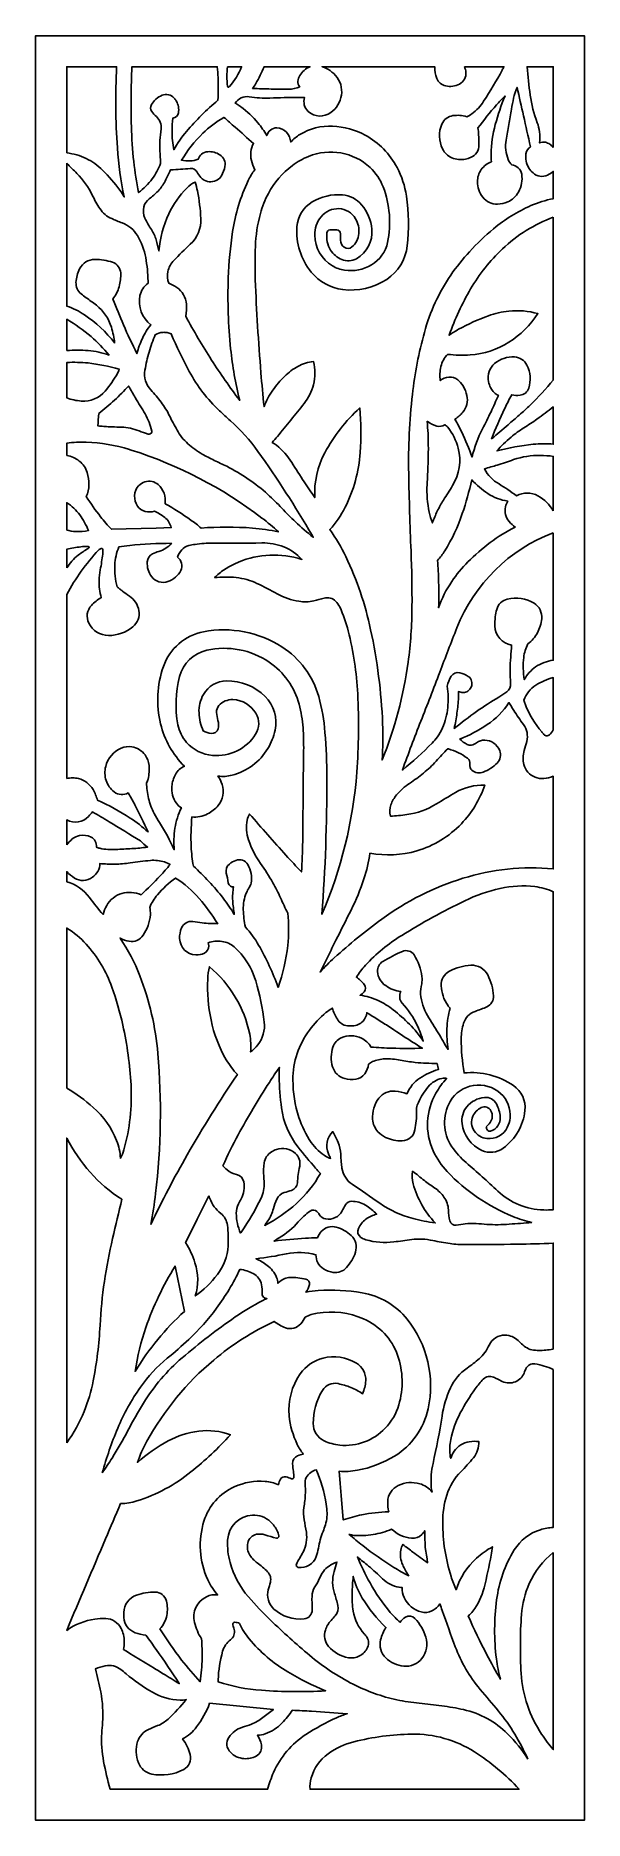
# Model space of a CAD drawing. Header units: centimetres. Extents: x -27 to -21.5, y -9 to 9.
import ezdxf

# ---------------------------------------------------------------- set-up
doc = ezdxf.new("R2010")
doc.units = ezdxf.units.CM
doc.header["$MEASUREMENT"] = 0
doc.layers.add('layer 1', color=7, linetype='Continuous')

msp = doc.modelspace()

# ---------------------------------------------------------------- linework, layer by layer
at = {"layer": 'layer 1', "color": 250}
for points, knots in [([(-26.99913, 9.00077), (-26.99913, 9.00077), (-21.45702, 9.00077), (-21.45702, 9.00077), (-21.45702, 9.00077), (-21.45702, 9.00077), (-21.45702, -9.00021), (-21.45702, -9.00021), (-21.45702, -9.00021), (-21.45702, -9.00021), (-26.99913, -9.00021), (-26.99913, -9.00021), (-26.99913, -9.00021), (-26.99913, -9.00021), (-26.99913, 9.00077), (-26.99913, 9.00077), (-26.99913, 9.00077), (-26.99913, 9.00077), (-26.99913, 9.00077), (-26.99913, 9.00077)], [0, 0, 0, 0, 0.16666667, 0.16666667, 0.16666667, 0.16666667, 0.33333333, 0.33333333, 0.33333333, 0.33333333, 0.5, 0.5, 0.5, 0.5, 0.66666667, 0.66666667, 0.66666667, 0.66666667, 1, 1, 1, 1]), ([(-26.68523, 7.81839), (-26.68523, 7.81839), (-26.68523, 8.68687), (-26.68523, 8.68687), (-26.68523, 8.68687), (-26.68523, 8.68687), (-26.18107, 8.68687), (-26.18107, 8.68687), (-26.18107, 8.68687), (-26.19463, 8.41402), (-26.19217, 8.14065), (-26.17369, 7.86809), (-26.17369, 7.86809), (-26.16244, 7.7021), (-26.13929, 7.53715), (-26.10441, 7.37447), (-26.10441, 7.37447), (-26.11709, 7.39782), (-26.13143, 7.42022), (-26.14732, 7.44151), (-26.14732, 7.44151), (-26.20109, 7.51357), (-26.26012, 7.58155), (-26.32393, 7.64491), (-26.32393, 7.64491), (-26.37185, 7.69249), (-26.42715, 7.73197), (-26.48773, 7.76181), (-26.48773, 7.76181), (-26.54994, 7.79161), (-26.61668, 7.81073), (-26.68523, 7.81839)], [0, 0, 0, 0, 0.11111111, 0.11111111, 0.11111111, 0.11111111, 0.22222222, 0.22222222, 0.22222222, 0.22222222, 0.33333333, 0.33333333, 0.33333333, 0.33333333, 0.44444444, 0.44444444, 0.44444444, 0.44444444, 0.55555556, 0.55555556, 0.55555556, 0.55555556, 0.66666667, 0.66666667, 0.66666667, 0.66666667, 0.77777778, 0.77777778, 0.77777778, 0.77777778, 1, 1, 1, 1]), ([(-26.0262, 8.68687), (-26.0262, 8.68687), (-25.16446, 8.68687), (-25.16446, 8.68687), (-25.16446, 8.68687), (-25.15817, 8.61402), (-25.15469, 8.54095), (-25.15405, 8.46782), (-25.15405, 8.46782), (-25.15392, 8.42853), (-25.15508, 8.38924), (-25.15752, 8.35002), (-25.15752, 8.35002), (-25.27197, 8.25397), (-25.37824, 8.14862), (-25.47528, 8.035), (-25.47528, 8.035), (-25.52435, 7.97755), (-25.56761, 7.91541), (-25.60446, 7.84946), (-25.60446, 7.84946), (-25.61516, 7.91231), (-25.62095, 7.97591), (-25.62179, 8.03967), (-25.62179, 8.03967), (-25.62196, 8.08305), (-25.61906, 8.1264), (-25.61312, 8.16937), (-25.61312, 8.16937), (-25.58505, 8.17284), (-25.56249, 8.1941), (-25.55741, 8.22192), (-25.55741, 8.22192), (-25.54984, 8.26328), (-25.55733, 8.30597), (-25.57853, 8.34227), (-25.57853, 8.34227), (-25.58474, 8.3529), (-25.59203, 8.36286), (-25.60028, 8.372), (-25.60028, 8.372), (-25.63112, 8.40613), (-25.68009, 8.41709), (-25.72251, 8.39929), (-25.72251, 8.39929), (-25.76759, 8.38038), (-25.8053, 8.34736), (-25.82998, 8.30516), (-25.82998, 8.30516), (-25.84293, 8.28299), (-25.84116, 8.25521), (-25.82548, 8.23488), (-25.82548, 8.23488), (-25.81174, 8.21708), (-25.79644, 8.20056), (-25.77972, 8.18553), (-25.77972, 8.18553), (-25.74449, 8.15384), (-25.72687, 8.10695), (-25.73248, 8.0599), (-25.73248, 8.0599), (-25.73705, 8.02159), (-25.74066, 7.98318), (-25.74331, 7.94469), (-25.74331, 7.94469), (-25.74597, 7.90617), (-25.74617, 7.86752), (-25.7439, 7.82898), (-25.7439, 7.82898), (-25.74276, 7.80967), (-25.74154, 7.79036), (-25.74023, 7.77106), (-25.74023, 7.77106), (-25.73893, 7.75176), (-25.73818, 7.73241), (-25.73798, 7.71307), (-25.73798, 7.71307), (-25.7586, 7.65739), (-25.7869, 7.60484), (-25.82202, 7.55697), (-25.82202, 7.55697), (-25.86137, 7.50472), (-25.90786, 7.45822), (-25.96012, 7.41888), (-25.96012, 7.41888), (-25.98055, 7.52221), (-25.99658, 7.62637), (-26.00816, 7.73106), (-26.00816, 7.73106), (-26.02031, 7.84883), (-26.02833, 7.96701), (-26.03218, 8.08535), (-26.03218, 8.08535), (-26.03791, 8.28585), (-26.03591, 8.48652), (-26.0262, 8.68687), (-26.0262, 8.68687), (-26.0262, 8.68687), (-26.0262, 8.68687), (-26.0262, 8.68687)], [0, 0, 0, 0, 0.03846154, 0.03846154, 0.03846154, 0.03846154, 0.07692308, 0.07692308, 0.07692308, 0.07692308, 0.11538462, 0.11538462, 0.11538462, 0.11538462, 0.15384615, 0.15384615, 0.15384615, 0.15384615, 0.19230769, 0.19230769, 0.19230769, 0.19230769, 0.23076923, 0.23076923, 0.23076923, 0.23076923, 0.26923077, 0.26923077, 0.26923077, 0.26923077, 0.30769231, 0.30769231, 0.30769231, 0.30769231, 0.34615385, 0.34615385, 0.34615385, 0.34615385, 0.38461538, 0.38461538, 0.38461538, 0.38461538, 0.42307692, 0.42307692, 0.42307692, 0.42307692, 0.46153846, 0.46153846, 0.46153846, 0.46153846, 0.5, 0.5, 0.5, 0.5, 0.53846154, 0.53846154, 0.53846154, 0.53846154, 0.57692308, 0.57692308, 0.57692308, 0.57692308, 0.61538462, 0.61538462, 0.61538462, 0.61538462, 0.65384615, 0.65384615, 0.65384615, 0.65384615, 0.69230769, 0.69230769, 0.69230769, 0.69230769, 0.73076923, 0.73076923, 0.73076923, 0.73076923, 0.76923077, 0.76923077, 0.76923077, 0.76923077, 0.80769231, 0.80769231, 0.80769231, 0.80769231, 0.84615385, 0.84615385, 0.84615385, 0.84615385, 0.88461538, 0.88461538, 0.88461538, 0.88461538, 0.92307692, 0.92307692, 0.92307692, 0.92307692, 1, 1, 1, 1]), ([(-25.06008, 8.68687), (-25.06008, 8.68687), (-24.91866, 8.68687), (-24.91866, 8.68687), (-24.91866, 8.68687), (-24.94877, 8.61479), (-24.98991, 8.54781), (-25.04057, 8.48834), (-25.04057, 8.48834), (-25.04306, 8.48543), (-25.04603, 8.48296), (-25.04935, 8.48104), (-25.04935, 8.48104), (-25.05091, 8.48013), (-25.05277, 8.47991), (-25.05449, 8.48044), (-25.05449, 8.48044), (-25.05622, 8.48097), (-25.05765, 8.48219), (-25.05844, 8.48382), (-25.05844, 8.48382), (-25.05971, 8.48642), (-25.06056, 8.48922), (-25.06097, 8.49209), (-25.06097, 8.49209), (-25.07023, 8.5567), (-25.06993, 8.62235), (-25.06008, 8.68687)], [0, 0, 0, 0, 0.125, 0.125, 0.125, 0.125, 0.25, 0.25, 0.25, 0.25, 0.375, 0.375, 0.375, 0.375, 0.5, 0.5, 0.5, 0.5, 0.625, 0.625, 0.625, 0.625, 0.75, 0.75, 0.75, 0.75, 1, 1, 1, 1]), ([(-22.66754, 8.68687), (-22.66754, 8.68687), (-22.26974, 8.68687), (-22.26974, 8.68687), (-22.26974, 8.68687), (-22.27521, 8.67559), (-22.28093, 8.66444), (-22.28688, 8.6534), (-22.28688, 8.6534), (-22.34476, 8.54613), (-22.40721, 8.44136), (-22.47405, 8.33942), (-22.47405, 8.33942), (-22.50594, 8.29077), (-22.54611, 8.24806), (-22.59271, 8.21324), (-22.59271, 8.21324), (-22.60886, 8.20117), (-22.62648, 8.19122), (-22.64515, 8.18362), (-22.64515, 8.18362), (-22.69046, 8.19727), (-22.73815, 8.20097), (-22.78502, 8.19446), (-22.78502, 8.19446), (-22.83458, 8.18758), (-22.87685, 8.15524), (-22.89642, 8.1092), (-22.89642, 8.1092), (-22.9307, 8.02857), (-22.92809, 7.93707), (-22.88922, 7.85855), (-22.88922, 7.85855), (-22.86948, 7.81869), (-22.83621, 7.78719), (-22.79532, 7.76969), (-22.79532, 7.76969), (-22.75134, 7.75084), (-22.70257, 7.74631), (-22.65588, 7.75675), (-22.65588, 7.75675), (-22.63889, 7.76054), (-22.62222, 7.76565), (-22.60603, 7.77203), (-22.60603, 7.77203), (-22.55388, 7.79257), (-22.52022, 7.84353), (-22.52189, 7.89955), (-22.52189, 7.89955), (-22.52288, 7.93353), (-22.52382, 7.96751), (-22.52468, 8.00149), (-22.52468, 8.00149), (-22.52527, 8.02442), (-22.52754, 8.04727), (-22.53146, 8.06987), (-22.53146, 8.06987), (-22.47249, 8.14973), (-22.41025, 8.22714), (-22.34491, 8.30188), (-22.34491, 8.30188), (-22.31714, 8.33316), (-22.28832, 8.36351), (-22.25851, 8.39286), (-22.25851, 8.39286), (-22.29677, 8.29927), (-22.32939, 8.20349), (-22.35621, 8.10601), (-22.35621, 8.10601), (-22.38311, 8.00822), (-22.39757, 7.90745), (-22.39924, 7.80604), (-22.39924, 7.80604), (-22.39967, 7.7802), (-22.39824, 7.75436), (-22.39497, 7.72872), (-22.39497, 7.72872), (-22.43633, 7.71342), (-22.47213, 7.68609), (-22.49778, 7.65023), (-22.49778, 7.65023), (-22.5235, 7.61427), (-22.53712, 7.57109), (-22.53667, 7.52687), (-22.53667, 7.52687), (-22.5361, 7.47065), (-22.51703, 7.41622), (-22.48237, 7.37195), (-22.48237, 7.37195), (-22.44675, 7.32647), (-22.39188, 7.30036), (-22.33412, 7.30145), (-22.33412, 7.30145), (-22.29868, 7.30211), (-22.26372, 7.30971), (-22.23121, 7.32383), (-22.23121, 7.32383), (-22.18499, 7.3446), (-22.14671, 7.37968), (-22.12203, 7.42393), (-22.12203, 7.42393), (-22.09126, 7.47904), (-22.07991, 7.54286), (-22.08983, 7.60519), (-22.08983, 7.60519), (-22.09784, 7.65547), (-22.13947, 7.69352), (-22.19027, 7.69688), (-22.19027, 7.69688), (-22.20506, 7.71267), (-22.21692, 7.73099), (-22.22526, 7.75096), (-22.22526, 7.75096), (-22.25134, 7.81331), (-22.25859, 7.88196), (-22.24615, 7.94839), (-22.24615, 7.94839), (-22.23645, 8.0002), (-22.22712, 8.05207), (-22.21815, 8.104), (-22.21815, 8.104), (-22.20919, 8.15594), (-22.20076, 8.20797), (-22.19287, 8.26008), (-22.19287, 8.26008), (-22.1872, 8.29751), (-22.18004, 8.3347), (-22.1714, 8.37156), (-22.1714, 8.37156), (-22.16275, 8.40848), (-22.15079, 8.44455), (-22.13568, 8.47932), (-22.13568, 8.47932), (-22.11474, 8.38372), (-22.0935, 8.28819), (-22.07194, 8.19273), (-22.07194, 8.19273), (-22.0485, 8.08876), (-22.02471, 7.98486), (-22.00058, 7.88105), (-22.00058, 7.88105), (-22.02549, 7.86528), (-22.04236, 7.83953), (-22.04685, 7.81039), (-22.04685, 7.81039), (-22.05461, 7.75997), (-22.04392, 7.70848), (-22.01671, 7.66533), (-22.01671, 7.66533), (-22.00518, 7.64704), (-21.99124, 7.6304), (-21.97526, 7.61584), (-21.97526, 7.61584), (-21.93541, 7.57956), (-21.87756, 7.57117), (-21.82908, 7.5947), (-21.82908, 7.5947), (-21.80808, 7.60489), (-21.78853, 7.6178), (-21.77091, 7.6331), (-21.77091, 7.6331), (-21.77091, 7.6331), (-21.77091, 7.35682), (-21.77091, 7.35682), (-21.77091, 7.35682), (-21.84841, 7.34194), (-21.924, 7.31848), (-21.9963, 7.28686), (-21.9963, 7.28686), (-22.13231, 7.22737), (-22.25922, 7.14903), (-22.37334, 7.0541), (-22.37334, 7.0541), (-22.45958, 6.98235), (-22.54086, 6.90485), (-22.61663, 6.82213), (-22.61663, 6.82213), (-22.68476, 6.74776), (-22.74792, 6.66902), (-22.80575, 6.58639), (-22.80575, 6.58639), (-22.92615, 6.40975), (-23.01637, 6.21441), (-23.07276, 6.00821), (-23.07276, 6.00821), (-23.12885, 5.80314), (-23.1691, 5.59409), (-23.19317, 5.38285), (-23.19317, 5.38285), (-23.22332, 5.11828), (-23.23604, 4.85206), (-23.23123, 4.58582), (-23.23123, 4.58582), (-23.22651, 4.32422), (-23.21871, 4.06268), (-23.20784, 3.80127), (-23.20784, 3.80127), (-23.20008, 3.61455), (-23.19677, 3.42766), (-23.19789, 3.24078), (-23.19789, 3.24078), (-23.19902, 3.05375), (-23.21197, 2.86696), (-23.23664, 2.68155), (-23.23664, 2.68155), (-23.28391, 2.3437), (-23.37218, 2.01278), (-23.49945, 1.69626), (-23.49945, 1.69626), (-23.49065, 1.81768), (-23.48887, 1.93948), (-23.49415, 2.06109), (-23.49415, 2.06109), (-23.50797, 2.38008), (-23.54855, 2.6973), (-23.61549, 3.00949), (-23.61549, 3.00949), (-23.67005, 3.26401), (-23.75412, 3.51124), (-23.86603, 3.74626), (-23.86603, 3.74626), (-23.91156, 3.84188), (-23.96583, 3.93306), (-24.02817, 4.01867), (-24.02817, 4.01867), (-23.96562, 4.08578), (-23.9131, 4.16154), (-23.87222, 4.24367), (-23.87222, 4.24367), (-23.78625, 4.41642), (-23.73484, 4.60421), (-23.72087, 4.79667), (-23.72087, 4.79667), (-23.71001, 4.94631), (-23.71173, 5.09658), (-23.72602, 5.24594), (-23.72602, 5.24594), (-23.86739, 5.11594), (-23.98616, 4.96343), (-24.07758, 4.79453), (-24.07758, 4.79453), (-24.15258, 4.65594), (-24.18791, 4.49943), (-24.17969, 4.34205), (-24.17969, 4.34205), (-24.19745, 4.36848), (-24.21539, 4.39479), (-24.23349, 4.42099), (-24.23349, 4.42099), (-24.25162, 4.44723), (-24.26952, 4.47362), (-24.28721, 4.50015), (-24.28721, 4.50015), (-24.32968, 4.5649), (-24.37134, 4.63018), (-24.41215, 4.69598), (-24.41215, 4.69598), (-24.45327, 4.76228), (-24.50552, 4.82097), (-24.56662, 4.86948), (-24.56662, 4.86948), (-24.5802, 4.88027), (-24.59461, 4.88998), (-24.60972, 4.89853), (-24.60972, 4.89853), (-24.59205, 4.91828), (-24.57481, 4.93841), (-24.558, 4.9589), (-24.558, 4.9589), (-24.4677, 5.06898), (-24.37786, 5.17943), (-24.28847, 5.29026), (-24.28847, 5.29026), (-24.24342, 5.34613), (-24.21067, 5.41085), (-24.19237, 5.48026), (-24.19237, 5.48026), (-24.17291, 5.55706), (-24.17291, 5.63746), (-24.19237, 5.71426), (-24.19237, 5.71426), (-24.24765, 5.70806), (-24.30121, 5.69127), (-24.35014, 5.6648), (-24.35014, 5.6648), (-24.39885, 5.63845), (-24.44365, 5.60546), (-24.48328, 5.56677), (-24.48328, 5.56677), (-24.528, 5.52312), (-24.56868, 5.47553), (-24.60484, 5.42455), (-24.60484, 5.42455), (-24.64109, 5.37346), (-24.67036, 5.31778), (-24.6919, 5.25895), (-24.6919, 5.25895), (-24.70361, 5.37266), (-24.71415, 5.48648), (-24.72352, 5.6004), (-24.72352, 5.6004), (-24.74933, 5.9129), (-24.76836, 6.22593), (-24.78059, 6.53924), (-24.78059, 6.53924), (-24.78387, 6.65107), (-24.78341, 6.76298), (-24.7792, 6.87477), (-24.7792, 6.87477), (-24.77499, 6.98687), (-24.7583, 7.09817), (-24.72946, 7.20658), (-24.72946, 7.20658), (-24.71062, 7.27742), (-24.68352, 7.34582), (-24.64874, 7.41035), (-24.64874, 7.41035), (-24.58932, 7.52052), (-24.5066, 7.61648), (-24.40639, 7.69149), (-24.40639, 7.69149), (-24.35607, 7.72851), (-24.30139, 7.75922), (-24.2436, 7.78292), (-24.2436, 7.78292), (-24.03227, 7.86968), (-23.78962, 7.82636), (-23.62116, 7.67207), (-23.62116, 7.67207), (-23.56304, 7.61719), (-23.518, 7.5499), (-23.48941, 7.47525), (-23.48941, 7.47525), (-23.4211, 7.29692), (-23.40553, 7.1026), (-23.44452, 6.91566), (-23.44452, 6.91566), (-23.46427, 6.82098), (-23.52271, 6.7388), (-23.60562, 6.68901), (-23.60562, 6.68901), (-23.6875, 6.63984), (-23.78407, 6.62088), (-23.87847, 6.6354), (-23.87847, 6.6354), (-23.92179, 6.64206), (-23.96349, 6.65685), (-24.00134, 6.67898), (-24.00134, 6.67898), (-24.1102, 6.74459), (-24.17767, 6.86172), (-24.17994, 6.98881), (-24.17994, 6.98881), (-24.18114, 7.05656), (-24.15839, 7.12261), (-24.11576, 7.17528), (-24.11576, 7.17528), (-24.07209, 7.22922), (-24.0054, 7.25932), (-23.93606, 7.25643), (-23.93606, 7.25643), (-23.86607, 7.25352), (-23.80241, 7.21486), (-23.76749, 7.15414), (-23.76749, 7.15414), (-23.74158, 7.10908), (-23.73003, 7.05716), (-23.73437, 7.00537), (-23.73437, 7.00537), (-23.73878, 6.95277), (-23.76385, 6.90403), (-23.80405, 6.86983), (-23.80405, 6.86983), (-23.82676, 6.8505), (-23.8599, 6.84961), (-23.88364, 6.86765), (-23.88364, 6.86765), (-23.90585, 6.88453), (-23.91923, 6.91058), (-23.92003, 6.93847), (-23.92003, 6.93847), (-23.92065, 6.96008), (-23.92082, 6.98169), (-23.92053, 7.00331), (-23.92053, 7.00331), (-23.92028, 7.02355), (-23.93625, 7.04026), (-23.95648, 7.04086), (-23.95648, 7.04086), (-23.98037, 7.0416), (-24.00428, 7.04167), (-24.02818, 7.04108), (-24.02818, 7.04108), (-24.0446, 7.04067), (-24.05797, 7.02778), (-24.05894, 7.01138), (-24.05894, 7.01138), (-24.06074, 6.98146), (-24.05905, 6.95145), (-24.05389, 6.92193), (-24.05389, 6.92193), (-24.04871, 6.89219), (-24.03745, 6.86385), (-24.02079, 6.83867), (-24.02079, 6.83867), (-23.99284, 6.79647), (-23.95327, 6.76329), (-23.90682, 6.74316), (-23.90682, 6.74316), (-23.85877, 6.72234), (-23.80375, 6.72545), (-23.75837, 6.7516), (-23.75837, 6.7516), (-23.65345, 6.81206), (-23.59305, 6.92769), (-23.60355, 7.04833), (-23.60355, 7.04833), (-23.61144, 7.1393), (-23.64745, 7.22551), (-23.70663, 7.29505), (-23.70663, 7.29505), (-23.75536, 7.3523), (-23.82459, 7.38807), (-23.89948, 7.39465), (-23.89948, 7.39465), (-24.00677, 7.40409), (-24.11423, 7.37932), (-24.20654, 7.32384), (-24.20654, 7.32384), (-24.29449, 7.27097), (-24.35148, 7.17897), (-24.35954, 7.07666), (-24.35954, 7.07666), (-24.37269, 6.90997), (-24.32086, 6.74476), (-24.21476, 6.61552), (-24.21476, 6.61552), (-24.13525, 6.51867), (-24.02175, 6.45598), (-23.89742, 6.44031), (-23.89742, 6.44031), (-23.74188, 6.42072), (-23.58454, 6.45704), (-23.45337, 6.54289), (-23.45337, 6.54289), (-23.33751, 6.61874), (-23.26163, 6.74229), (-23.2465, 6.87994), (-23.2465, 6.87994), (-23.22807, 7.04735), (-23.23081, 7.21637), (-23.25468, 7.38309), (-23.25468, 7.38309), (-23.26913, 7.48403), (-23.30094, 7.58167), (-23.34874, 7.67174), (-23.34874, 7.67174), (-23.42178, 7.80943), (-23.53345, 7.92269), (-23.67013, 7.99761), (-23.67013, 7.99761), (-23.77162, 8.05227), (-23.88409, 8.08331), (-23.99924, 8.08841), (-23.99924, 8.08841), (-24.11546, 8.09356), (-24.23053, 8.06418), (-24.33003, 8.00393), (-24.33003, 8.00393), (-24.36463, 7.98298), (-24.39599, 7.95712), (-24.42314, 7.92713), (-24.42314, 7.92713), (-24.42481, 7.96421), (-24.43993, 7.99939), (-24.46571, 8.0261), (-24.46571, 8.0261), (-24.49155, 8.05287), (-24.52655, 8.06886), (-24.5637, 8.07085), (-24.5637, 8.07085), (-24.58697, 8.0721), (-24.60975, 8.06401), (-24.627, 8.04835), (-24.627, 8.04835), (-24.6438, 8.0331), (-24.65691, 8.01425), (-24.66535, 7.99319), (-24.66535, 7.99319), (-24.69097, 8.0382), (-24.72041, 8.0809), (-24.75336, 8.12086), (-24.75336, 8.12086), (-24.8038, 8.18195), (-24.86148, 8.23666), (-24.92514, 8.28382), (-24.92514, 8.28382), (-24.93425, 8.29036), (-24.94353, 8.29665), (-24.95299, 8.30266), (-24.95299, 8.30266), (-24.96245, 8.30869), (-24.97226, 8.31415), (-24.98237, 8.31902), (-24.98237, 8.31902), (-24.95326, 8.36762), (-24.89734, 8.39347), (-24.84146, 8.38423), (-24.84146, 8.38423), (-24.77236, 8.37279), (-24.70228, 8.36853), (-24.63231, 8.37151), (-24.63231, 8.37151), (-24.58463, 8.37354), (-24.53693, 8.37513), (-24.48922, 8.37628), (-24.48922, 8.37628), (-24.45473, 8.3769), (-24.42022, 8.37705), (-24.38572, 8.37674), (-24.38572, 8.37674), (-24.35122, 8.37643), (-24.31673, 8.37628), (-24.28223, 8.37628), (-24.28223, 8.37628), (-24.29921, 8.32716), (-24.28534, 8.2727), (-24.24687, 8.23776), (-24.24687, 8.23776), (-24.18293, 8.17971), (-24.08715, 8.17441), (-24.01729, 8.2252), (-24.01729, 8.2252), (-23.95921, 8.26741), (-23.9206, 8.3312), (-23.91018, 8.40225), (-23.91018, 8.40225), (-23.89968, 8.47391), (-23.92159, 8.54649), (-23.97002, 8.60033), (-23.97002, 8.60033), (-23.99208, 8.62486), (-24.01802, 8.64555), (-24.04683, 8.66159), (-24.04683, 8.66159), (-24.06583, 8.67214), (-24.08591, 8.68062), (-24.10672, 8.68687), (-24.10672, 8.68687), (-24.10672, 8.68687), (-22.96735, 8.68687), (-22.96735, 8.68687), (-22.96735, 8.68687), (-22.96746, 8.64714), (-22.9605, 8.60771), (-22.94677, 8.57043), (-22.94677, 8.57043), (-22.93221, 8.5309), (-22.89816, 8.50181), (-22.85684, 8.49365), (-22.85684, 8.49365), (-22.81024, 8.48444), (-22.76194, 8.49113), (-22.71961, 8.51265), (-22.71961, 8.51265), (-22.67441, 8.53564), (-22.64819, 8.58416), (-22.6538, 8.63455), (-22.6538, 8.63455), (-22.6558, 8.65257), (-22.66043, 8.67019), (-22.66754, 8.68687)], [0, 0, 0, 0, 0.00694444, 0.00694444, 0.00694444, 0.00694444, 0.01388889, 0.01388889, 0.01388889, 0.01388889, 0.02083333, 0.02083333, 0.02083333, 0.02083333, 0.02777778, 0.02777778, 0.02777778, 0.02777778, 0.03472222, 0.03472222, 0.03472222, 0.03472222, 0.04166667, 0.04166667, 0.04166667, 0.04166667, 0.04861111, 0.04861111, 0.04861111, 0.04861111, 0.05555556, 0.05555556, 0.05555556, 0.05555556, 0.0625, 0.0625, 0.0625, 0.0625, 0.06944444, 0.06944444, 0.06944444, 0.06944444, 0.07638889, 0.07638889, 0.07638889, 0.07638889, 0.08333333, 0.08333333, 0.08333333, 0.08333333, 0.09027778, 0.09027778, 0.09027778, 0.09027778, 0.09722222, 0.09722222, 0.09722222, 0.09722222, 0.10416667, 0.10416667, 0.10416667, 0.10416667, 0.11111111, 0.11111111, 0.11111111, 0.11111111, 0.11805556, 0.11805556, 0.11805556, 0.11805556, 0.125, 0.125, 0.125, 0.125, 0.13194444, 0.13194444, 0.13194444, 0.13194444, 0.13888889, 0.13888889, 0.13888889, 0.13888889, 0.14583333, 0.14583333, 0.14583333, 0.14583333, 0.15277778, 0.15277778, 0.15277778, 0.15277778, 0.15972222, 0.15972222, 0.15972222, 0.15972222, 0.16666667, 0.16666667, 0.16666667, 0.16666667, 0.17361111, 0.17361111, 0.17361111, 0.17361111, 0.18055556, 0.18055556, 0.18055556, 0.18055556, 0.1875, 0.1875, 0.1875, 0.1875, 0.19444444, 0.19444444, 0.19444444, 0.19444444, 0.20138889, 0.20138889, 0.20138889, 0.20138889, 0.20833333, 0.20833333, 0.20833333, 0.20833333, 0.21527778, 0.21527778, 0.21527778, 0.21527778, 0.22222222, 0.22222222, 0.22222222, 0.22222222, 0.22916667, 0.22916667, 0.22916667, 0.22916667, 0.23611111, 0.23611111, 0.23611111, 0.23611111, 0.24305556, 0.24305556, 0.24305556, 0.24305556, 0.25, 0.25, 0.25, 0.25, 0.25694444, 0.25694444, 0.25694444, 0.25694444, 0.26388889, 0.26388889, 0.26388889, 0.26388889, 0.27083333, 0.27083333, 0.27083333, 0.27083333, 0.27777778, 0.27777778, 0.27777778, 0.27777778, 0.28472222, 0.28472222, 0.28472222, 0.28472222, 0.29166667, 0.29166667, 0.29166667, 0.29166667, 0.29861111, 0.29861111, 0.29861111, 0.29861111, 0.30555556, 0.30555556, 0.30555556, 0.30555556, 0.3125, 0.3125, 0.3125, 0.3125, 0.31944444, 0.31944444, 0.31944444, 0.31944444, 0.32638889, 0.32638889, 0.32638889, 0.32638889, 0.33333333, 0.33333333, 0.33333333, 0.33333333, 0.34027778, 0.34027778, 0.34027778, 0.34027778, 0.34722222, 0.34722222, 0.34722222, 0.34722222, 0.35416667, 0.35416667, 0.35416667, 0.35416667, 0.36111111, 0.36111111, 0.36111111, 0.36111111, 0.36805556, 0.36805556, 0.36805556, 0.36805556, 0.375, 0.375, 0.375, 0.375, 0.38194444, 0.38194444, 0.38194444, 0.38194444, 0.38888889, 0.38888889, 0.38888889, 0.38888889, 0.39583333, 0.39583333, 0.39583333, 0.39583333, 0.40277778, 0.40277778, 0.40277778, 0.40277778, 0.40972222, 0.40972222, 0.40972222, 0.40972222, 0.41666667, 0.41666667, 0.41666667, 0.41666667, 0.42361111, 0.42361111, 0.42361111, 0.42361111, 0.43055556, 0.43055556, 0.43055556, 0.43055556, 0.4375, 0.4375, 0.4375, 0.4375, 0.44444444, 0.44444444, 0.44444444, 0.44444444, 0.45138889, 0.45138889, 0.45138889, 0.45138889, 0.45833333, 0.45833333, 0.45833333, 0.45833333, 0.46527778, 0.46527778, 0.46527778, 0.46527778, 0.47222222, 0.47222222, 0.47222222, 0.47222222, 0.47916667, 0.47916667, 0.47916667, 0.47916667, 0.48611111, 0.48611111, 0.48611111, 0.48611111, 0.49305556, 0.49305556, 0.49305556, 0.49305556, 0.5, 0.5, 0.5, 0.5, 0.50694444, 0.50694444, 0.50694444, 0.50694444, 0.51388889, 0.51388889, 0.51388889, 0.51388889, 0.52083333, 0.52083333, 0.52083333, 0.52083333, 0.52777778, 0.52777778, 0.52777778, 0.52777778, 0.53472222, 0.53472222, 0.53472222, 0.53472222, 0.54166667, 0.54166667, 0.54166667, 0.54166667, 0.54861111, 0.54861111, 0.54861111, 0.54861111, 0.55555556, 0.55555556, 0.55555556, 0.55555556, 0.5625, 0.5625, 0.5625, 0.5625, 0.56944444, 0.56944444, 0.56944444, 0.56944444, 0.57638889, 0.57638889, 0.57638889, 0.57638889, 0.58333333, 0.58333333, 0.58333333, 0.58333333, 0.59027778, 0.59027778, 0.59027778, 0.59027778, 0.59722222, 0.59722222, 0.59722222, 0.59722222, 0.60416667, 0.60416667, 0.60416667, 0.60416667, 0.61111111, 0.61111111, 0.61111111, 0.61111111, 0.61805556, 0.61805556, 0.61805556, 0.61805556, 0.625, 0.625, 0.625, 0.625, 0.63194444, 0.63194444, 0.63194444, 0.63194444, 0.63888889, 0.63888889, 0.63888889, 0.63888889, 0.64583333, 0.64583333, 0.64583333, 0.64583333, 0.65277778, 0.65277778, 0.65277778, 0.65277778, 0.65972222, 0.65972222, 0.65972222, 0.65972222, 0.66666667, 0.66666667, 0.66666667, 0.66666667, 0.67361111, 0.67361111, 0.67361111, 0.67361111, 0.68055556, 0.68055556, 0.68055556, 0.68055556, 0.6875, 0.6875, 0.6875, 0.6875, 0.69444444, 0.69444444, 0.69444444, 0.69444444, 0.70138889, 0.70138889, 0.70138889, 0.70138889, 0.70833333, 0.70833333, 0.70833333, 0.70833333, 0.71527778, 0.71527778, 0.71527778, 0.71527778, 0.72222222, 0.72222222, 0.72222222, 0.72222222, 0.72916667, 0.72916667, 0.72916667, 0.72916667, 0.73611111, 0.73611111, 0.73611111, 0.73611111, 0.74305556, 0.74305556, 0.74305556, 0.74305556, 0.75, 0.75, 0.75, 0.75, 0.75694444, 0.75694444, 0.75694444, 0.75694444, 0.76388889, 0.76388889, 0.76388889, 0.76388889, 0.77083333, 0.77083333, 0.77083333, 0.77083333, 0.77777778, 0.77777778, 0.77777778, 0.77777778, 0.78472222, 0.78472222, 0.78472222, 0.78472222, 0.79166667, 0.79166667, 0.79166667, 0.79166667, 0.79861111, 0.79861111, 0.79861111, 0.79861111, 0.80555556, 0.80555556, 0.80555556, 0.80555556, 0.8125, 0.8125, 0.8125, 0.8125, 0.81944444, 0.81944444, 0.81944444, 0.81944444, 0.82638889, 0.82638889, 0.82638889, 0.82638889, 0.83333333, 0.83333333, 0.83333333, 0.83333333, 0.84027778, 0.84027778, 0.84027778, 0.84027778, 0.84722222, 0.84722222, 0.84722222, 0.84722222, 0.85416667, 0.85416667, 0.85416667, 0.85416667, 0.86111111, 0.86111111, 0.86111111, 0.86111111, 0.86805556, 0.86805556, 0.86805556, 0.86805556, 0.875, 0.875, 0.875, 0.875, 0.88194444, 0.88194444, 0.88194444, 0.88194444, 0.88888889, 0.88888889, 0.88888889, 0.88888889, 0.89583333, 0.89583333, 0.89583333, 0.89583333, 0.90277778, 0.90277778, 0.90277778, 0.90277778, 0.90972222, 0.90972222, 0.90972222, 0.90972222, 0.91666667, 0.91666667, 0.91666667, 0.91666667, 0.92361111, 0.92361111, 0.92361111, 0.92361111, 0.93055556, 0.93055556, 0.93055556, 0.93055556, 0.9375, 0.9375, 0.9375, 0.9375, 0.94444444, 0.94444444, 0.94444444, 0.94444444, 0.95138889, 0.95138889, 0.95138889, 0.95138889, 0.95833333, 0.95833333, 0.95833333, 0.95833333, 0.96527778, 0.96527778, 0.96527778, 0.96527778, 0.97222222, 0.97222222, 0.97222222, 0.97222222, 0.97916667, 0.97916667, 0.97916667, 0.97916667, 0.98611111, 0.98611111, 0.98611111, 0.98611111, 1, 1, 1, 1]), ([(-24.69199, 8.68687), (-24.69199, 8.68687), (-24.22807, 8.68687), (-24.22807, 8.68687), (-24.22807, 8.68687), (-24.24972, 8.67866), (-24.26957, 8.66636), (-24.28654, 8.65061), (-24.28654, 8.65061), (-24.3034, 8.63496), (-24.31845, 8.61746), (-24.3314, 8.59844), (-24.3314, 8.59844), (-24.34274, 8.58181), (-24.34923, 8.56237), (-24.35016, 8.54226), (-24.35016, 8.54226), (-24.35111, 8.52189), (-24.34464, 8.50187), (-24.33195, 8.4859), (-24.33195, 8.4859), (-24.36689, 8.46939), (-24.40502, 8.46066), (-24.44366, 8.46031), (-24.44366, 8.46031), (-24.50244, 8.45978), (-24.56123, 8.46064), (-24.61997, 8.46287), (-24.61997, 8.46287), (-24.65122, 8.46376), (-24.68248, 8.46456), (-24.71374, 8.46524), (-24.71374, 8.46524), (-24.74491, 8.46593), (-24.77606, 8.46705), (-24.8072, 8.46862), (-24.8072, 8.46862), (-24.79598, 8.48449), (-24.78541, 8.50081), (-24.77553, 8.51756), (-24.77553, 8.51756), (-24.74443, 8.57233), (-24.71654, 8.62886), (-24.69199, 8.68687), (-24.69199, 8.68687), (-24.69199, 8.68687), (-24.69199, 8.68687), (-24.69199, 8.68687)], [0, 0, 0, 0, 0.07692308, 0.07692308, 0.07692308, 0.07692308, 0.15384615, 0.15384615, 0.15384615, 0.15384615, 0.23076923, 0.23076923, 0.23076923, 0.23076923, 0.30769231, 0.30769231, 0.30769231, 0.30769231, 0.38461538, 0.38461538, 0.38461538, 0.38461538, 0.46153846, 0.46153846, 0.46153846, 0.46153846, 0.53846154, 0.53846154, 0.53846154, 0.53846154, 0.61538462, 0.61538462, 0.61538462, 0.61538462, 0.69230769, 0.69230769, 0.69230769, 0.69230769, 0.76923077, 0.76923077, 0.76923077, 0.76923077, 0.84615385, 0.84615385, 0.84615385, 0.84615385, 1, 1, 1, 1]), ([(-21.77091, 7.87319), (-21.78151, 7.88545), (-21.79343, 7.89651), (-21.80645, 7.90617), (-21.80645, 7.90617), (-21.81961, 7.91592), (-21.83482, 7.92252), (-21.85094, 7.92544), (-21.85094, 7.92544), (-21.87057, 7.92864), (-21.8907, 7.92625), (-21.90905, 7.91857), (-21.90905, 7.91857), (-21.90374, 7.95598), (-21.90374, 7.99395), (-21.90905, 8.03137), (-21.90905, 8.03137), (-21.9138, 8.06266), (-21.92182, 8.09337), (-21.93297, 8.123), (-21.93297, 8.123), (-21.9668, 8.21288), (-21.99069, 8.30622), (-22.00419, 8.4013), (-22.00419, 8.4013), (-22.01767, 8.49613), (-22.0281, 8.59137), (-22.03549, 8.68687), (-22.03549, 8.68687), (-22.03549, 8.68687), (-21.77091, 8.68687), (-21.77091, 8.68687), (-21.77091, 8.68687), (-21.77091, 8.68687), (-21.77091, 7.87319), (-21.77091, 7.87319)], [0, 0, 0, 0, 0.1, 0.1, 0.1, 0.1, 0.2, 0.2, 0.2, 0.2, 0.3, 0.3, 0.3, 0.3, 0.4, 0.4, 0.4, 0.4, 0.5, 0.5, 0.5, 0.5, 0.6, 0.6, 0.6, 0.6, 0.7, 0.7, 0.7, 0.7, 0.8, 0.8, 0.8, 0.8, 1, 1, 1, 1]), ([(-25.09697, 8.17702), (-25.05973, 8.14353), (-25.02231, 8.11026), (-24.98469, 8.07719), (-24.98469, 8.07719), (-24.92263, 8.02274), (-24.86025, 7.96867), (-24.79754, 7.91497), (-24.79754, 7.91497), (-24.82639, 7.86236), (-24.83453, 7.80091), (-24.82034, 7.7426), (-24.82034, 7.7426), (-24.81242, 7.71002), (-24.80057, 7.67854), (-24.78506, 7.64882), (-24.78506, 7.64882), (-24.81182, 7.61475), (-24.83468, 7.5778), (-24.8532, 7.53864), (-24.8532, 7.53864), (-24.92998, 7.37631), (-24.9826, 7.20367), (-25.00941, 7.0261), (-25.00941, 7.0261), (-25.03282, 6.87102), (-25.04743, 6.71475), (-25.05317, 6.55801), (-25.05317, 6.55801), (-25.06193, 6.31879), (-25.05408, 6.07928), (-25.02966, 5.84114), (-25.02966, 5.84114), (-25.01056, 5.66627), (-24.98009, 5.49286), (-24.93844, 5.32195), (-24.93844, 5.32195), (-25.03808, 5.45425), (-25.13282, 5.59019), (-25.22245, 5.72946), (-25.22245, 5.72946), (-25.31495, 5.87331), (-25.40208, 6.02055), (-25.48367, 6.17085), (-25.48367, 6.17085), (-25.47627, 6.21066), (-25.47394, 6.25124), (-25.47673, 6.29164), (-25.47673, 6.29164), (-25.48149, 6.36029), (-25.51705, 6.42305), (-25.57351, 6.46239), (-25.57351, 6.46239), (-25.59862, 6.47988), (-25.62596, 6.49392), (-25.6548, 6.50415), (-25.6548, 6.50415), (-25.66844, 6.5416), (-25.67156, 6.5821), (-25.66383, 6.62121), (-25.66383, 6.62121), (-25.65489, 6.66357), (-25.63405, 6.70251), (-25.60378, 6.73345), (-25.60378, 6.73345), (-25.54935, 6.78906), (-25.49368, 6.84343), (-25.43679, 6.89653), (-25.43679, 6.89653), (-25.36516, 6.96338), (-25.32651, 7.05823), (-25.33107, 7.15611), (-25.33107, 7.15611), (-25.33542, 7.24957), (-25.34667, 7.34257), (-25.36476, 7.43437), (-25.36476, 7.43437), (-25.37081, 7.46511), (-25.37909, 7.49536), (-25.38954, 7.5249), (-25.38954, 7.5249), (-25.41911, 7.50951), (-25.4462, 7.48978), (-25.46991, 7.46634), (-25.46991, 7.46634), (-25.54669, 7.39044), (-25.60922, 7.30141), (-25.65456, 7.20343), (-25.65456, 7.20343), (-25.70819, 7.08523), (-25.74195, 6.95903), (-25.75449, 6.82984), (-25.75449, 6.82984), (-25.76166, 6.86745), (-25.77088, 6.90462), (-25.78212, 6.94122), (-25.78212, 6.94122), (-25.79341, 6.97796), (-25.80965, 7.01297), (-25.8304, 7.04532), (-25.8304, 7.04532), (-25.85434, 7.08263), (-25.876, 7.12135), (-25.89525, 7.16128), (-25.89525, 7.16128), (-25.91201, 7.19601), (-25.916, 7.23557), (-25.90653, 7.27295), (-25.90653, 7.27295), (-25.89823, 7.30568), (-25.8791, 7.33465), (-25.85227, 7.35514), (-25.85227, 7.35514), (-25.82077, 7.37921), (-25.79099, 7.40545), (-25.76317, 7.43369), (-25.76317, 7.43369), (-25.73394, 7.46334), (-25.70963, 7.49745), (-25.69113, 7.53475), (-25.69113, 7.53475), (-25.67276, 7.57182), (-25.65477, 7.60907), (-25.63718, 7.64651), (-25.63718, 7.64651), (-25.63615, 7.64664), (-25.63512, 7.64674), (-25.63409, 7.6468), (-25.63409, 7.6468), (-25.56834, 7.65062), (-25.50267, 7.65551), (-25.43708, 7.66146), (-25.43708, 7.66146), (-25.40847, 7.66406), (-25.38104, 7.64937), (-25.36732, 7.62412), (-25.36732, 7.62412), (-25.35715, 7.60539), (-25.34507, 7.58776), (-25.33126, 7.57151), (-25.33126, 7.57151), (-25.32199, 7.56059), (-25.31084, 7.55143), (-25.29832, 7.54446), (-25.29832, 7.54446), (-25.25523, 7.52045), (-25.20253, 7.52181), (-25.16077, 7.54807), (-25.16077, 7.54807), (-25.14543, 7.55784), (-25.13259, 7.57104), (-25.12325, 7.58664), (-25.12325, 7.58664), (-25.10552, 7.61626), (-25.09333, 7.64887), (-25.0873, 7.68286), (-25.0873, 7.68286), (-25.07925, 7.72829), (-25.09921, 7.77407), (-25.138, 7.79904), (-25.138, 7.79904), (-25.17446, 7.82252), (-25.21751, 7.83357), (-25.26077, 7.83054), (-25.26077, 7.83054), (-25.2839, 7.82892), (-25.30591, 7.82003), (-25.32367, 7.80512), (-25.32367, 7.80512), (-25.33939, 7.79188), (-25.35075, 7.77422), (-25.35628, 7.75443), (-25.35628, 7.75443), (-25.38322, 7.74413), (-25.41182, 7.73879), (-25.44067, 7.73866), (-25.44067, 7.73866), (-25.46931, 7.73854), (-25.49793, 7.74018), (-25.52638, 7.74358), (-25.52638, 7.74358), (-25.4665, 7.84308), (-25.39432, 7.93467), (-25.31159, 8.01615), (-25.31159, 8.01615), (-25.24684, 8.07828), (-25.17476, 8.13231), (-25.09697, 8.17703), (-25.09697, 8.17703), (-25.09697, 8.17703), (-25.09697, 8.17702), (-25.09697, 8.17702)], [0, 0, 0, 0, 0.02040816, 0.02040816, 0.02040816, 0.02040816, 0.04081633, 0.04081633, 0.04081633, 0.04081633, 0.06122449, 0.06122449, 0.06122449, 0.06122449, 0.08163265, 0.08163265, 0.08163265, 0.08163265, 0.10204082, 0.10204082, 0.10204082, 0.10204082, 0.12244898, 0.12244898, 0.12244898, 0.12244898, 0.14285714, 0.14285714, 0.14285714, 0.14285714, 0.16326531, 0.16326531, 0.16326531, 0.16326531, 0.18367347, 0.18367347, 0.18367347, 0.18367347, 0.20408163, 0.20408163, 0.20408163, 0.20408163, 0.2244898, 0.2244898, 0.2244898, 0.2244898, 0.24489796, 0.24489796, 0.24489796, 0.24489796, 0.26530612, 0.26530612, 0.26530612, 0.26530612, 0.28571429, 0.28571429, 0.28571429, 0.28571429, 0.30612245, 0.30612245, 0.30612245, 0.30612245, 0.32653061, 0.32653061, 0.32653061, 0.32653061, 0.34693878, 0.34693878, 0.34693878, 0.34693878, 0.36734694, 0.36734694, 0.36734694, 0.36734694, 0.3877551, 0.3877551, 0.3877551, 0.3877551, 0.40816327, 0.40816327, 0.40816327, 0.40816327, 0.42857143, 0.42857143, 0.42857143, 0.42857143, 0.44897959, 0.44897959, 0.44897959, 0.44897959, 0.46938776, 0.46938776, 0.46938776, 0.46938776, 0.48979592, 0.48979592, 0.48979592, 0.48979592, 0.51020408, 0.51020408, 0.51020408, 0.51020408, 0.53061224, 0.53061224, 0.53061224, 0.53061224, 0.55102041, 0.55102041, 0.55102041, 0.55102041, 0.57142857, 0.57142857, 0.57142857, 0.57142857, 0.59183673, 0.59183673, 0.59183673, 0.59183673, 0.6122449, 0.6122449, 0.6122449, 0.6122449, 0.63265306, 0.63265306, 0.63265306, 0.63265306, 0.65306122, 0.65306122, 0.65306122, 0.65306122, 0.67346939, 0.67346939, 0.67346939, 0.67346939, 0.69387755, 0.69387755, 0.69387755, 0.69387755, 0.71428571, 0.71428571, 0.71428571, 0.71428571, 0.73469388, 0.73469388, 0.73469388, 0.73469388, 0.75510204, 0.75510204, 0.75510204, 0.75510204, 0.7755102, 0.7755102, 0.7755102, 0.7755102, 0.79591837, 0.79591837, 0.79591837, 0.79591837, 0.81632653, 0.81632653, 0.81632653, 0.81632653, 0.83673469, 0.83673469, 0.83673469, 0.83673469, 0.85714286, 0.85714286, 0.85714286, 0.85714286, 0.87755102, 0.87755102, 0.87755102, 0.87755102, 0.89795918, 0.89795918, 0.89795918, 0.89795918, 0.91836735, 0.91836735, 0.91836735, 0.91836735, 0.93877551, 0.93877551, 0.93877551, 0.93877551, 0.95918367, 0.95918367, 0.95918367, 0.95918367, 1, 1, 1, 1]), ([(-26.68523, 7.71334), (-26.65052, 7.67935), (-26.61605, 7.64511), (-26.58182, 7.61063), (-26.58182, 7.61063), (-26.51843, 7.54675), (-26.46603, 7.4728), (-26.42678, 7.39182), (-26.42678, 7.39182), (-26.40409, 7.34502), (-26.37844, 7.29971), (-26.34998, 7.25618), (-26.34998, 7.25618), (-26.32092, 7.21176), (-26.27956, 7.1768), (-26.23091, 7.15557), (-26.23091, 7.15557), (-26.19578, 7.14025), (-26.16032, 7.12573), (-26.12452, 7.11203), (-26.12452, 7.11203), (-26.06103, 7.08774), (-26.00738, 7.04302), (-25.97203, 6.98495), (-25.97203, 6.98495), (-25.93036, 6.91647), (-25.90165, 6.84088), (-25.88735, 6.762), (-25.88735, 6.762), (-25.87315, 6.68366), (-25.86523, 6.60429), (-25.86366, 6.52469), (-25.86366, 6.52469), (-25.86352, 6.51779), (-25.86373, 6.51087), (-25.86429, 6.50399), (-25.86429, 6.50399), (-25.90638, 6.474), (-25.93555, 6.42923), (-25.94598, 6.37861), (-25.94598, 6.37861), (-25.96887, 6.26727), (-25.92564, 6.1528), (-25.83476, 6.08452), (-25.83476, 6.08452), (-25.86969, 6.04295), (-25.89884, 5.99686), (-25.92143, 5.94748), (-25.92143, 5.94748), (-25.94395, 5.89825), (-25.96239, 5.84726), (-25.97656, 5.795), (-25.97656, 5.795), (-26.02428, 5.89035), (-26.06959, 5.98688), (-26.11243, 6.08452), (-26.11243, 6.08452), (-26.15001, 6.17028), (-26.18547, 6.25697), (-26.21879, 6.34448), (-26.21879, 6.34448), (-26.18952, 6.38138), (-26.16803, 6.42381), (-26.15561, 6.46924), (-26.15561, 6.46924), (-26.14323, 6.51449), (-26.13806, 6.56139), (-26.14029, 6.60825), (-26.14029, 6.60825), (-26.14262, 6.65724), (-26.1748, 6.69972), (-26.22135, 6.71516), (-26.22135, 6.71516), (-26.27942, 6.73445), (-26.34022, 6.74413), (-26.40141, 6.74384), (-26.40141, 6.74384), (-26.46618, 6.74351), (-26.52533, 6.70723), (-26.55491, 6.64961), (-26.55491, 6.64961), (-26.57672, 6.60715), (-26.58924, 6.56056), (-26.59165, 6.51289), (-26.59165, 6.51289), (-26.59391, 6.46805), (-26.57449, 6.42489), (-26.53941, 6.39688), (-26.53941, 6.39688), (-26.50627, 6.37039), (-26.47225, 6.34504), (-26.4374, 6.32085), (-26.4374, 6.32085), (-26.41981, 6.30865), (-26.40263, 6.29586), (-26.38589, 6.28251), (-26.38589, 6.28251), (-26.31393, 6.2251), (-26.26105, 6.14717), (-26.23426, 6.0591), (-26.23426, 6.0591), (-26.2186, 6.00761), (-26.2075, 5.95483), (-26.20108, 5.90139), (-26.20108, 5.90139), (-26.28737, 6.01187), (-26.39063, 6.10792), (-26.50707, 6.186), (-26.50707, 6.186), (-26.56228, 6.22303), (-26.62219, 6.25248), (-26.68523, 6.27358), (-26.68523, 6.27358), (-26.68523, 6.27358), (-26.68523, 7.71334), (-26.68523, 7.71334)], [0, 0, 0, 0, 0.03333333, 0.03333333, 0.03333333, 0.03333333, 0.06666667, 0.06666667, 0.06666667, 0.06666667, 0.1, 0.1, 0.1, 0.1, 0.13333333, 0.13333333, 0.13333333, 0.13333333, 0.16666667, 0.16666667, 0.16666667, 0.16666667, 0.2, 0.2, 0.2, 0.2, 0.23333333, 0.23333333, 0.23333333, 0.23333333, 0.26666667, 0.26666667, 0.26666667, 0.26666667, 0.3, 0.3, 0.3, 0.3, 0.33333333, 0.33333333, 0.33333333, 0.33333333, 0.36666667, 0.36666667, 0.36666667, 0.36666667, 0.4, 0.4, 0.4, 0.4, 0.43333333, 0.43333333, 0.43333333, 0.43333333, 0.46666667, 0.46666667, 0.46666667, 0.46666667, 0.5, 0.5, 0.5, 0.5, 0.53333333, 0.53333333, 0.53333333, 0.53333333, 0.56666667, 0.56666667, 0.56666667, 0.56666667, 0.6, 0.6, 0.6, 0.6, 0.63333333, 0.63333333, 0.63333333, 0.63333333, 0.66666667, 0.66666667, 0.66666667, 0.66666667, 0.7, 0.7, 0.7, 0.7, 0.73333333, 0.73333333, 0.73333333, 0.73333333, 0.76666667, 0.76666667, 0.76666667, 0.76666667, 0.8, 0.8, 0.8, 0.8, 0.83333333, 0.83333333, 0.83333333, 0.83333333, 0.86666667, 0.86666667, 0.86666667, 0.86666667, 0.9, 0.9, 0.9, 0.9, 0.93333333, 0.93333333, 0.93333333, 0.93333333, 1, 1, 1, 1]), ([(-21.77091, 7.17014), (-21.96174, 7.09845), (-22.13644, 6.98975), (-22.28506, 6.85022), (-22.28506, 6.85022), (-22.41087, 6.73206), (-22.51876, 6.59622), (-22.60537, 6.44692), (-22.60537, 6.44692), (-22.69169, 6.29811), (-22.76437, 6.14183), (-22.82254, 5.97993), (-22.82254, 5.97993), (-22.79193, 6.00137), (-22.76016, 6.02112), (-22.72738, 6.03908), (-22.72738, 6.03908), (-22.63017, 6.09233), (-22.52905, 6.13815), (-22.42492, 6.17613), (-22.42492, 6.17613), (-22.35916, 6.20011), (-22.29067, 6.21589), (-22.22104, 6.2231), (-22.22104, 6.2231), (-22.1222, 6.23283), (-22.02238, 6.22414), (-21.9267, 6.19748), (-21.9267, 6.19748), (-22.00239, 6.08128), (-22.10222, 5.98267), (-22.21933, 5.90839), (-22.21933, 5.90839), (-22.33693, 5.8338), (-22.47146, 5.78997), (-22.61043, 5.78095), (-22.61043, 5.78095), (-22.68627, 5.77603), (-22.76242, 5.77794), (-22.83792, 5.78665), (-22.83792, 5.78665), (-22.87156, 5.75232), (-22.89509, 5.70943), (-22.90595, 5.6626), (-22.90595, 5.6626), (-22.9167, 5.61626), (-22.91875, 5.56834), (-22.91199, 5.52125), (-22.91199, 5.52125), (-22.88753, 5.54166), (-22.85739, 5.5541), (-22.82567, 5.55692), (-22.82567, 5.55692), (-22.79352, 5.55979), (-22.76148, 5.55018), (-22.73619, 5.53012), (-22.73619, 5.53012), (-22.71459, 5.51299), (-22.69629, 5.49205), (-22.68221, 5.46835), (-22.68221, 5.46835), (-22.66428, 5.43817), (-22.65106, 5.40541), (-22.64302, 5.37124), (-22.64302, 5.37124), (-22.629, 5.31167), (-22.64447, 5.24894), (-22.68455, 5.20268), (-22.68455, 5.20268), (-22.70779, 5.17587), (-22.73446, 5.15223), (-22.76387, 5.13238), (-22.76387, 5.13238), (-22.73956, 5.09007), (-22.71691, 5.04683), (-22.69596, 5.00277), (-22.69596, 5.00277), (-22.65727, 4.92002), (-22.62225, 4.8356), (-22.59101, 4.74976), (-22.59101, 4.74976), (-22.56821, 4.8493), (-22.53264, 4.94551), (-22.4852, 5.03595), (-22.4852, 5.03595), (-22.45567, 5.09226), (-22.42718, 5.1491), (-22.39973, 5.20645), (-22.39973, 5.20645), (-22.37424, 5.26164), (-22.34954, 5.31718), (-22.32563, 5.37307), (-22.32563, 5.37307), (-22.34075, 5.37903), (-22.35448, 5.38806), (-22.36595, 5.39958), (-22.36595, 5.39958), (-22.3961, 5.42987), (-22.41667, 5.4684), (-22.42507, 5.5103), (-22.42507, 5.5103), (-22.43198, 5.54479), (-22.42961, 5.58051), (-22.41821, 5.61378), (-22.41821, 5.61378), (-22.40768, 5.6446), (-22.389, 5.67201), (-22.3642, 5.6931), (-22.3642, 5.6931), (-22.30788, 5.74098), (-22.23502, 5.76496), (-22.16128, 5.75992), (-22.16128, 5.75992), (-22.10793, 5.75628), (-22.06046, 5.72463), (-22.03654, 5.6768), (-22.03654, 5.6768), (-22.0006, 5.60493), (-21.99439, 5.52175), (-22.01919, 5.44532), (-22.01919, 5.44532), (-22.03183, 5.40637), (-22.06614, 5.37841), (-22.10683, 5.37383), (-22.10683, 5.37383), (-22.1346, 5.37071), (-22.16272, 5.37255), (-22.18986, 5.37926), (-22.18986, 5.37926), (-22.21602, 5.33274), (-22.24071, 5.28541), (-22.26391, 5.23734), (-22.26391, 5.23734), (-22.31093, 5.13821), (-22.35417, 5.03733), (-22.39354, 4.93492), (-22.39354, 4.93492), (-22.33778, 4.98199), (-22.28222, 5.0293), (-22.22686, 5.07685), (-22.22686, 5.07685), (-22.18926, 5.10912), (-22.15177, 5.14151), (-22.11439, 5.17404), (-22.11439, 5.17404), (-22.077, 5.20657), (-22.04043, 5.24002), (-22.0047, 5.27435), (-22.0047, 5.27435), (-21.92269, 5.35486), (-21.84468, 5.43931), (-21.77091, 5.52742), (-21.77091, 5.52742), (-21.77091, 5.52742), (-21.77091, 7.17014), (-21.77091, 7.17014)], [0, 0, 0, 0, 0.025, 0.025, 0.025, 0.025, 0.05, 0.05, 0.05, 0.05, 0.075, 0.075, 0.075, 0.075, 0.1, 0.1, 0.1, 0.1, 0.125, 0.125, 0.125, 0.125, 0.15, 0.15, 0.15, 0.15, 0.175, 0.175, 0.175, 0.175, 0.2, 0.2, 0.2, 0.2, 0.225, 0.225, 0.225, 0.225, 0.25, 0.25, 0.25, 0.25, 0.275, 0.275, 0.275, 0.275, 0.3, 0.3, 0.3, 0.3, 0.325, 0.325, 0.325, 0.325, 0.35, 0.35, 0.35, 0.35, 0.375, 0.375, 0.375, 0.375, 0.4, 0.4, 0.4, 0.4, 0.425, 0.425, 0.425, 0.425, 0.45, 0.45, 0.45, 0.45, 0.475, 0.475, 0.475, 0.475, 0.5, 0.5, 0.5, 0.5, 0.525, 0.525, 0.525, 0.525, 0.55, 0.55, 0.55, 0.55, 0.575, 0.575, 0.575, 0.575, 0.6, 0.6, 0.6, 0.6, 0.625, 0.625, 0.625, 0.625, 0.65, 0.65, 0.65, 0.65, 0.675, 0.675, 0.675, 0.675, 0.7, 0.7, 0.7, 0.7, 0.725, 0.725, 0.725, 0.725, 0.75, 0.75, 0.75, 0.75, 0.775, 0.775, 0.775, 0.775, 0.8, 0.8, 0.8, 0.8, 0.825, 0.825, 0.825, 0.825, 0.85, 0.85, 0.85, 0.85, 0.875, 0.875, 0.875, 0.875, 0.9, 0.9, 0.9, 0.9, 0.925, 0.925, 0.925, 0.925, 0.95, 0.95, 0.95, 0.95, 1, 1, 1, 1]), ([(-26.68523, 5.82447), (-26.68523, 5.82447), (-26.68523, 6.14027), (-26.68523, 6.14027), (-26.68523, 6.14027), (-26.59825, 6.08938), (-26.51596, 6.03085), (-26.43936, 5.96537), (-26.43936, 5.96537), (-26.3737, 5.90867), (-26.31308, 5.84637), (-26.25819, 5.7792), (-26.25819, 5.7792), (-26.32626, 5.80353), (-26.39727, 5.81863), (-26.46935, 5.82411), (-26.46935, 5.82411), (-26.54121, 5.82956), (-26.61336, 5.82968), (-26.68523, 5.82447)], [0, 0, 0, 0, 0.16666667, 0.16666667, 0.16666667, 0.16666667, 0.33333333, 0.33333333, 0.33333333, 0.33333333, 0.5, 0.5, 0.5, 0.5, 0.66666667, 0.66666667, 0.66666667, 0.66666667, 1, 1, 1, 1]), ([(-25.62993, 5.99307), (-25.57453, 5.86372), (-25.51349, 5.73687), (-25.44699, 5.61286), (-25.44699, 5.61286), (-25.36787, 5.46532), (-25.26501, 5.33187), (-25.14246, 5.21781), (-25.14246, 5.21781), (-25.10613, 5.184), (-25.06946, 5.15055), (-25.03246, 5.11747), (-25.03246, 5.11747), (-24.92854, 5.02455), (-24.83513, 4.92047), (-24.75396, 4.80713), (-24.75396, 4.80713), (-24.55858, 4.53432), (-24.37614, 4.25242), (-24.20729, 3.96244), (-24.20729, 3.96244), (-24.2032, 3.95541), (-24.19916, 3.94836), (-24.19519, 3.94127), (-24.19519, 3.94127), (-24.25711, 3.99039), (-24.31716, 4.04185), (-24.37517, 4.09553), (-24.37517, 4.09553), (-24.42286, 4.1407), (-24.46908, 4.18739), (-24.51378, 4.23552), (-24.51378, 4.23552), (-24.55849, 4.28366), (-24.60518, 4.32992), (-24.65374, 4.37416), (-24.65374, 4.37416), (-24.77936, 4.48623), (-24.91911, 4.58132), (-25.06948, 4.65702), (-25.06948, 4.65702), (-25.1111, 4.67712), (-25.15274, 4.69716), (-25.19441, 4.71715), (-25.19441, 4.71715), (-25.2363, 4.73724), (-25.27754, 4.75864), (-25.31808, 4.78131), (-25.31808, 4.78131), (-25.3691, 4.8109), (-25.41694, 4.84568), (-25.46082, 4.88508), (-25.46082, 4.88508), (-25.50489, 4.92462), (-25.54221, 4.97112), (-25.57129, 5.0227), (-25.57129, 5.0227), (-25.5979, 5.06991), (-25.6231, 5.11791), (-25.64684, 5.16663), (-25.64684, 5.16663), (-25.67063, 5.21546), (-25.69928, 5.26177), (-25.73236, 5.30486), (-25.73236, 5.30486), (-25.76502, 5.34742), (-25.79973, 5.38838), (-25.83636, 5.42758), (-25.83636, 5.42758), (-25.88667, 5.48141), (-25.90857, 5.55592), (-25.89546, 5.62842), (-25.89546, 5.62842), (-25.8844, 5.68951), (-25.87031, 5.75003), (-25.85326, 5.80973), (-25.85326, 5.80973), (-25.83621, 5.86945), (-25.81524, 5.928), (-25.79049, 5.98497), (-25.79049, 5.98497), (-25.76725, 5.99806), (-25.74145, 6.006), (-25.71487, 6.00826), (-25.71487, 6.00826), (-25.70037, 6.00922), (-25.6858, 6.00829), (-25.67153, 6.00552), (-25.67153, 6.00552), (-25.65729, 6.00275), (-25.64335, 5.99858), (-25.62993, 5.99308), (-25.62993, 5.99308), (-25.62993, 5.99308), (-25.62993, 5.99307), (-25.62993, 5.99307)], [0, 0, 0, 0, 0.04, 0.04, 0.04, 0.04, 0.08, 0.08, 0.08, 0.08, 0.12, 0.12, 0.12, 0.12, 0.16, 0.16, 0.16, 0.16, 0.2, 0.2, 0.2, 0.2, 0.24, 0.24, 0.24, 0.24, 0.28, 0.28, 0.28, 0.28, 0.32, 0.32, 0.32, 0.32, 0.36, 0.36, 0.36, 0.36, 0.4, 0.4, 0.4, 0.4, 0.44, 0.44, 0.44, 0.44, 0.48, 0.48, 0.48, 0.48, 0.52, 0.52, 0.52, 0.52, 0.56, 0.56, 0.56, 0.56, 0.6, 0.6, 0.6, 0.6, 0.64, 0.64, 0.64, 0.64, 0.68, 0.68, 0.68, 0.68, 0.72, 0.72, 0.72, 0.72, 0.76, 0.76, 0.76, 0.76, 0.8, 0.8, 0.8, 0.8, 0.84, 0.84, 0.84, 0.84, 0.88, 0.88, 0.88, 0.88, 0.92, 0.92, 0.92, 0.92, 1, 1, 1, 1]), ([(-26.68523, 5.34802), (-26.68523, 5.34802), (-26.68523, 5.70394), (-26.68523, 5.70394), (-26.68523, 5.70394), (-26.61358, 5.70819), (-26.54168, 5.70666), (-26.47027, 5.69935), (-26.47027, 5.69935), (-26.36365, 5.68735), (-26.25828, 5.66597), (-26.15541, 5.63548), (-26.15541, 5.63548), (-26.16011, 5.62123), (-26.16617, 5.60746), (-26.17349, 5.59436), (-26.17349, 5.59436), (-26.20885, 5.53117), (-26.25012, 5.47147), (-26.29673, 5.41606), (-26.29673, 5.41606), (-26.35605, 5.34554), (-26.44582, 5.30796), (-26.53769, 5.31511), (-26.53769, 5.31511), (-26.58818, 5.31904), (-26.63786, 5.33013), (-26.68523, 5.34802), (-26.68523, 5.34802), (-26.68523, 5.34802), (-26.68523, 5.34802), (-26.68523, 5.34802)], [0, 0, 0, 0, 0.11111111, 0.11111111, 0.11111111, 0.11111111, 0.22222222, 0.22222222, 0.22222222, 0.22222222, 0.33333333, 0.33333333, 0.33333333, 0.33333333, 0.44444444, 0.44444444, 0.44444444, 0.44444444, 0.55555556, 0.55555556, 0.55555556, 0.55555556, 0.66666667, 0.66666667, 0.66666667, 0.66666667, 0.77777778, 0.77777778, 0.77777778, 0.77777778, 1, 1, 1, 1]), ([(-26.36191, 5.19017), (-26.30686, 5.23264), (-26.25366, 5.27745), (-26.20245, 5.32447), (-26.20245, 5.32447), (-26.15289, 5.36999), (-26.10528, 5.41758), (-26.05974, 5.46711), (-26.05974, 5.46711), (-26.04854, 5.44754), (-26.03744, 5.42791), (-26.02643, 5.40823), (-26.02643, 5.40823), (-26.01542, 5.38854), (-26.00414, 5.36901), (-25.9926, 5.34963), (-25.9926, 5.34963), (-25.95943, 5.29485), (-25.92636, 5.24), (-25.89339, 5.1851), (-25.89339, 5.1851), (-25.86133, 5.1317), (-25.83873, 5.07315), (-25.82659, 5.01206), (-25.82659, 5.01206), (-25.82511, 5.00465), (-25.8271, 4.99696), (-25.83198, 4.99118), (-25.83198, 4.99118), (-25.83687, 4.98541), (-25.84417, 4.98218), (-25.85173, 4.98241), (-25.85173, 4.98241), (-25.86477, 4.98282), (-25.87766, 4.98547), (-25.8898, 4.99025), (-25.8898, 4.99025), (-25.91827, 5.00145), (-25.94694, 5.01212), (-25.9758, 5.02226), (-25.9758, 5.02226), (-26.03335, 5.04253), (-26.09387, 5.05297), (-26.15488, 5.05315), (-26.15488, 5.05315), (-26.18755, 5.05325), (-26.22021, 5.05415), (-26.25282, 5.05587), (-26.25282, 5.05587), (-26.27227, 5.0571), (-26.2917, 5.0585), (-26.31112, 5.06009), (-26.31112, 5.06009), (-26.33084, 5.06171), (-26.35058, 5.06309), (-26.37034, 5.06422), (-26.37034, 5.06422), (-26.37034, 5.06422), (-26.36822, 5.0957), (-26.36822, 5.0957), (-26.36822, 5.0957), (-26.36822, 5.0957), (-26.36611, 5.12718), (-26.36611, 5.12718), (-26.36611, 5.12718), (-26.36611, 5.12718), (-26.36191, 5.19017), (-26.36191, 5.19017)], [0, 0, 0, 0, 0.05555556, 0.05555556, 0.05555556, 0.05555556, 0.11111111, 0.11111111, 0.11111111, 0.11111111, 0.16666667, 0.16666667, 0.16666667, 0.16666667, 0.22222222, 0.22222222, 0.22222222, 0.22222222, 0.27777778, 0.27777778, 0.27777778, 0.27777778, 0.33333333, 0.33333333, 0.33333333, 0.33333333, 0.38888889, 0.38888889, 0.38888889, 0.38888889, 0.44444444, 0.44444444, 0.44444444, 0.44444444, 0.5, 0.5, 0.5, 0.5, 0.55555556, 0.55555556, 0.55555556, 0.55555556, 0.61111111, 0.61111111, 0.61111111, 0.61111111, 0.66666667, 0.66666667, 0.66666667, 0.66666667, 0.72222222, 0.72222222, 0.72222222, 0.72222222, 0.77777778, 0.77777778, 0.77777778, 0.77777778, 0.83333333, 0.83333333, 0.83333333, 0.83333333, 0.88888889, 0.88888889, 0.88888889, 0.88888889, 1, 1, 1, 1]), ([(-21.77091, 5.25619), (-21.82503, 5.21417), (-21.87993, 5.17314), (-21.93557, 5.13314), (-21.93557, 5.13314), (-21.97925, 5.10283), (-22.02356, 5.07344), (-22.06845, 5.04497), (-22.06845, 5.04497), (-22.11339, 5.01648), (-22.1566, 4.98536), (-22.19787, 4.95177), (-22.19787, 4.95177), (-22.24915, 4.90939), (-22.29681, 4.86281), (-22.34036, 4.81252), (-22.34036, 4.81252), (-22.21983, 4.84386), (-22.09708, 4.86609), (-21.97321, 4.879), (-21.97321, 4.879), (-21.90599, 4.88601), (-21.83823, 4.88652), (-21.77091, 4.88052), (-21.77091, 4.88052), (-21.77091, 4.88052), (-21.77091, 5.25621), (-21.77091, 5.25621), (-21.77091, 5.25621), (-21.77091, 5.25621), (-21.77091, 5.25619), (-21.77091, 5.25619)], [0, 0, 0, 0, 0.11111111, 0.11111111, 0.11111111, 0.11111111, 0.22222222, 0.22222222, 0.22222222, 0.22222222, 0.33333333, 0.33333333, 0.33333333, 0.33333333, 0.44444444, 0.44444444, 0.44444444, 0.44444444, 0.55555556, 0.55555556, 0.55555556, 0.55555556, 0.66666667, 0.66666667, 0.66666667, 0.66666667, 0.77777778, 0.77777778, 0.77777778, 0.77777778, 1, 1, 1, 1]), ([(-23.04588, 5.11159), (-23.01558, 5.08978), (-22.98179, 5.07331), (-22.94594, 5.06287), (-22.94594, 5.06287), (-22.91908, 5.05505), (-22.89012, 5.06024), (-22.86766, 5.07692), (-22.86766, 5.07692), (-22.85615, 5.0699), (-22.84593, 5.06096), (-22.83744, 5.05049), (-22.83744, 5.05049), (-22.78728, 4.98869), (-22.75095, 4.91682), (-22.7309, 4.83979), (-22.7309, 4.83979), (-22.69758, 4.71183), (-22.71796, 4.57573), (-22.78723, 4.4631), (-22.78723, 4.4631), (-22.81765, 4.41366), (-22.84873, 4.36462), (-22.88045, 4.31601), (-22.88045, 4.31601), (-22.90372, 4.28034), (-22.92446, 4.24309), (-22.94251, 4.20452), (-22.94251, 4.20452), (-22.96055, 4.16599), (-22.97688, 4.12667), (-22.99145, 4.08669), (-22.99145, 4.08669), (-23.00579, 4.12121), (-23.01674, 4.15705), (-23.02414, 4.19369), (-23.02414, 4.19369), (-23.04269, 4.28561), (-23.04978, 4.37949), (-23.04527, 4.47315), (-23.04527, 4.47315), (-23.04193, 4.54236), (-23.03884, 4.61158), (-23.03602, 4.68082), (-23.03602, 4.68082), (-23.03178, 4.7831), (-23.03178, 4.88551), (-23.03603, 4.9878), (-23.03603, 4.9878), (-23.03801, 5.02916), (-23.04129, 5.07044), (-23.04588, 5.11159)], [0, 0, 0, 0, 0.07142857, 0.07142857, 0.07142857, 0.07142857, 0.14285714, 0.14285714, 0.14285714, 0.14285714, 0.21428571, 0.21428571, 0.21428571, 0.21428571, 0.28571429, 0.28571429, 0.28571429, 0.28571429, 0.35714286, 0.35714286, 0.35714286, 0.35714286, 0.42857143, 0.42857143, 0.42857143, 0.42857143, 0.5, 0.5, 0.5, 0.5, 0.57142857, 0.57142857, 0.57142857, 0.57142857, 0.64285714, 0.64285714, 0.64285714, 0.64285714, 0.71428571, 0.71428571, 0.71428571, 0.71428571, 0.78571429, 0.78571429, 0.78571429, 0.78571429, 0.85714286, 0.85714286, 0.85714286, 0.85714286, 1, 1, 1, 1]), ([(-26.68523, 4.76604), (-26.68523, 4.76604), (-26.68523, 4.89009), (-26.68523, 4.89009), (-26.68523, 4.89009), (-26.62004, 4.89995), (-26.55404, 4.90348), (-26.48817, 4.90063), (-26.48817, 4.90063), (-26.34052, 4.89423), (-26.19422, 4.86949), (-26.05268, 4.827), (-26.05268, 4.827), (-26.04643, 4.82512), (-26.04021, 4.8232), (-26.034, 4.82122), (-26.034, 4.82122), (-25.55783, 4.66991), (-25.111, 4.43794), (-24.71322, 4.1356), (-24.71322, 4.1356), (-24.65556, 4.09177), (-24.59992, 4.04535), (-24.54648, 3.99648), (-24.54648, 3.99648), (-24.63303, 4.01443), (-24.72057, 4.02714), (-24.80866, 4.03454), (-24.80866, 4.03454), (-24.9818, 4.04693), (-25.15558, 4.04693), (-25.32872, 4.03454), (-25.32872, 4.03454), (-25.36139, 4.06275), (-25.39524, 4.08956), (-25.43019, 4.11489), (-25.43019, 4.11489), (-25.51457, 4.17451), (-25.60208, 4.22955), (-25.69236, 4.27979), (-25.69236, 4.27979), (-25.68163, 4.35148), (-25.70757, 4.42372), (-25.76151, 4.47215), (-25.76151, 4.47215), (-25.77905, 4.48791), (-25.80037, 4.49884), (-25.82341, 4.50388), (-25.82341, 4.50388), (-25.87281, 4.51414), (-25.92396, 4.49816), (-25.95871, 4.46158), (-25.95871, 4.46158), (-25.98457, 4.43443), (-25.99917, 4.39852), (-25.99956, 4.36102), (-25.99956, 4.36102), (-25.99995, 4.3241), (-25.98976, 4.28785), (-25.97018, 4.25654), (-25.97018, 4.25654), (-25.95277, 4.2287), (-25.9247, 4.20926), (-25.89252, 4.20276), (-25.89252, 4.20276), (-25.86131, 4.19646), (-25.82914, 4.19676), (-25.79805, 4.20365), (-25.79805, 4.20365), (-25.76075, 4.1876), (-25.72582, 4.16649), (-25.69426, 4.14095), (-25.69426, 4.14095), (-25.66201, 4.11485), (-25.63909, 4.07898), (-25.62895, 4.03876), (-25.62895, 4.03876), (-25.62895, 4.03876), (-25.70506, 4.03667), (-25.70506, 4.03667), (-25.70506, 4.03667), (-25.70506, 4.03667), (-25.78116, 4.03457), (-25.78116, 4.03457), (-25.78116, 4.03457), (-25.78116, 4.03457), (-25.93336, 4.03033), (-25.93336, 4.03033), (-25.93336, 4.03033), (-25.93336, 4.03033), (-26.08348, 4.02609), (-26.08348, 4.02609), (-26.08348, 4.02609), (-26.08348, 4.02609), (-26.23359, 4.02184), (-26.23359, 4.02184), (-26.23359, 4.02184), (-26.2721, 4.06249), (-26.30878, 4.10482), (-26.34353, 4.14872), (-26.34353, 4.14872), (-26.39471, 4.214), (-26.44269, 4.28173), (-26.48729, 4.35167), (-26.48729, 4.35167), (-26.47, 4.38981), (-26.46103, 4.43117), (-26.461, 4.47304), (-26.461, 4.47304), (-26.46096, 4.51467), (-26.46712, 4.55606), (-26.47928, 4.59588), (-26.47928, 4.59588), (-26.49313, 4.64123), (-26.52055, 4.68122), (-26.55787, 4.71047), (-26.55787, 4.71047), (-26.59493, 4.73952), (-26.63874, 4.75864), (-26.68523, 4.76604)], [0, 0, 0, 0, 0.03225806, 0.03225806, 0.03225806, 0.03225806, 0.06451613, 0.06451613, 0.06451613, 0.06451613, 0.09677419, 0.09677419, 0.09677419, 0.09677419, 0.12903226, 0.12903226, 0.12903226, 0.12903226, 0.16129032, 0.16129032, 0.16129032, 0.16129032, 0.19354839, 0.19354839, 0.19354839, 0.19354839, 0.22580645, 0.22580645, 0.22580645, 0.22580645, 0.25806452, 0.25806452, 0.25806452, 0.25806452, 0.29032258, 0.29032258, 0.29032258, 0.29032258, 0.32258065, 0.32258065, 0.32258065, 0.32258065, 0.35483871, 0.35483871, 0.35483871, 0.35483871, 0.38709677, 0.38709677, 0.38709677, 0.38709677, 0.41935484, 0.41935484, 0.41935484, 0.41935484, 0.4516129, 0.4516129, 0.4516129, 0.4516129, 0.48387097, 0.48387097, 0.48387097, 0.48387097, 0.51612903, 0.51612903, 0.51612903, 0.51612903, 0.5483871, 0.5483871, 0.5483871, 0.5483871, 0.58064516, 0.58064516, 0.58064516, 0.58064516, 0.61290323, 0.61290323, 0.61290323, 0.61290323, 0.64516129, 0.64516129, 0.64516129, 0.64516129, 0.67741935, 0.67741935, 0.67741935, 0.67741935, 0.70967742, 0.70967742, 0.70967742, 0.70967742, 0.74193548, 0.74193548, 0.74193548, 0.74193548, 0.77419355, 0.77419355, 0.77419355, 0.77419355, 0.80645161, 0.80645161, 0.80645161, 0.80645161, 0.83870968, 0.83870968, 0.83870968, 0.83870968, 0.87096774, 0.87096774, 0.87096774, 0.87096774, 0.90322581, 0.90322581, 0.90322581, 0.90322581, 0.93548387, 0.93548387, 0.93548387, 0.93548387, 1, 1, 1, 1]), ([(-21.77091, 4.20689), (-21.80735, 4.27108), (-21.86092, 4.32383), (-21.92567, 4.35926), (-21.92567, 4.35926), (-21.99337, 4.39629), (-22.0752, 4.39627), (-22.14285, 4.35915), (-22.14285, 4.35915), (-22.19852, 4.40311), (-22.2572, 4.44309), (-22.31848, 4.47881), (-22.31848, 4.47881), (-22.38082, 4.51514), (-22.43207, 4.56783), (-22.46667, 4.63114), (-22.46667, 4.63114), (-22.44509, 4.63762), (-22.4235, 4.64404), (-22.4019, 4.65041), (-22.4019, 4.65041), (-22.38027, 4.65679), (-22.35869, 4.66332), (-22.33716, 4.67), (-22.33716, 4.67), (-22.28183, 4.68745), (-22.22672, 4.70556), (-22.17182, 4.72434), (-22.17182, 4.72434), (-22.08548, 4.75387), (-21.99469, 4.7684), (-21.90344, 4.76729), (-21.90344, 4.76729), (-21.85911, 4.76675), (-21.81484, 4.76347), (-21.77091, 4.75746), (-21.77091, 4.75746), (-21.77091, 4.75746), (-21.77091, 4.20689), (-21.77091, 4.20689)], [0, 0, 0, 0, 0.09090909, 0.09090909, 0.09090909, 0.09090909, 0.18181818, 0.18181818, 0.18181818, 0.18181818, 0.27272727, 0.27272727, 0.27272727, 0.27272727, 0.36363636, 0.36363636, 0.36363636, 0.36363636, 0.45454545, 0.45454545, 0.45454545, 0.45454545, 0.54545455, 0.54545455, 0.54545455, 0.54545455, 0.63636364, 0.63636364, 0.63636364, 0.63636364, 0.72727273, 0.72727273, 0.72727273, 0.72727273, 0.81818182, 0.81818182, 0.81818182, 0.81818182, 1, 1, 1, 1]), ([(-22.59383, 4.52114), (-22.54548, 4.46844), (-22.491, 4.42175), (-22.43153, 4.38204), (-22.43153, 4.38204), (-22.37148, 4.34195), (-22.30301, 4.31626), (-22.2314, 4.30699), (-22.2314, 4.30699), (-22.24079, 4.28848), (-22.2479, 4.26891), (-22.25259, 4.2487), (-22.25259, 4.2487), (-22.26476, 4.1962), (-22.25128, 4.14108), (-22.21624, 4.10015), (-22.21624, 4.10015), (-22.19801, 4.07885), (-22.17731, 4.05983), (-22.15456, 4.04347), (-22.15456, 4.04347), (-22.2441, 4.00006), (-22.32913, 3.94797), (-22.40847, 3.8879), (-22.40847, 3.8879), (-22.4877, 3.82791), (-22.56275, 3.76261), (-22.63311, 3.69243), (-22.63311, 3.69243), (-22.69393, 3.63176), (-22.7488, 3.56544), (-22.79701, 3.49434), (-22.79701, 3.49434), (-22.85231, 3.41266), (-22.8966, 3.32407), (-22.92876, 3.23081), (-22.92876, 3.23081), (-22.9266, 3.31681), (-22.9266, 3.40286), (-22.92876, 3.48886), (-22.92876, 3.48886), (-22.93064, 3.56214), (-22.9343, 3.63536), (-22.93973, 3.70846), (-22.93973, 3.70846), (-22.91256, 3.7382), (-22.88817, 3.77036), (-22.8669, 3.80457), (-22.8669, 3.80457), (-22.79355, 3.92244), (-22.73406, 4.04835), (-22.68959, 4.17986), (-22.68959, 4.17986), (-22.65171, 4.29187), (-22.61974, 4.40578), (-22.59381, 4.52114), (-22.59381, 4.52114), (-22.59381, 4.52114), (-22.59383, 4.52114), (-22.59383, 4.52114)], [0, 0, 0, 0, 0.0625, 0.0625, 0.0625, 0.0625, 0.125, 0.125, 0.125, 0.125, 0.1875, 0.1875, 0.1875, 0.1875, 0.25, 0.25, 0.25, 0.25, 0.3125, 0.3125, 0.3125, 0.3125, 0.375, 0.375, 0.375, 0.375, 0.4375, 0.4375, 0.4375, 0.4375, 0.5, 0.5, 0.5, 0.5, 0.5625, 0.5625, 0.5625, 0.5625, 0.625, 0.625, 0.625, 0.625, 0.6875, 0.6875, 0.6875, 0.6875, 0.75, 0.75, 0.75, 0.75, 0.8125, 0.8125, 0.8125, 0.8125, 0.875, 0.875, 0.875, 0.875, 1, 1, 1, 1]), ([(-26.68523, 4.01404), (-26.68523, 4.01404), (-26.68523, 4.2902), (-26.68523, 4.2902), (-26.68523, 4.2902), (-26.63432, 4.25737), (-26.58986, 4.21545), (-26.55409, 4.16656), (-26.55409, 4.16656), (-26.51851, 4.11792), (-26.48851, 4.06542), (-26.46465, 4.01008), (-26.46465, 4.01008), (-26.50698, 4.0008), (-26.55032, 3.99687), (-26.59363, 3.99837), (-26.59363, 3.99837), (-26.62467, 3.99996), (-26.65543, 4.00523), (-26.68523, 4.01404)], [0, 0, 0, 0, 0.16666667, 0.16666667, 0.16666667, 0.16666667, 0.33333333, 0.33333333, 0.33333333, 0.33333333, 0.5, 0.5, 0.5, 0.5, 0.66666667, 0.66666667, 0.66666667, 0.66666667, 1, 1, 1, 1]), ([(-21.77091, 3.98682), (-22.21603, 3.81816), (-22.56941, 3.47025), (-22.74469, 3.02769), (-22.74469, 3.02769), (-22.80363, 2.87891), (-22.86106, 2.72955), (-22.91698, 2.57961), (-22.91698, 2.57961), (-22.98006, 2.41496), (-23.04387, 2.25058), (-23.1084, 2.08649), (-23.1084, 2.08649), (-23.17272, 1.92292), (-23.23477, 1.75848), (-23.29454, 1.59319), (-23.29454, 1.59319), (-23.18944, 1.67842), (-23.08908, 1.76932), (-22.99389, 1.86549), (-22.99389, 1.86549), (-22.97469, 1.88489), (-22.95712, 1.90582), (-22.94134, 1.92808), (-22.94134, 1.92808), (-22.90028, 1.986), (-22.87085, 2.05131), (-22.85466, 2.12043), (-22.85466, 2.12043), (-22.83856, 2.18917), (-22.83097, 2.25961), (-22.83207, 2.33021), (-22.83207, 2.33021), (-22.83264, 2.36695), (-22.83661, 2.40355), (-22.84391, 2.43956), (-22.84391, 2.43956), (-22.83571, 2.47487), (-22.82169, 2.50857), (-22.80245, 2.53929), (-22.80245, 2.53929), (-22.784, 2.56875), (-22.74875, 2.58313), (-22.71494, 2.57503), (-22.71494, 2.57503), (-22.68505, 2.56785), (-22.65662, 2.55555), (-22.63092, 2.53869), (-22.63092, 2.53869), (-22.59504, 2.51518), (-22.58189, 2.46883), (-22.59999, 2.42993), (-22.59999, 2.42993), (-22.60742, 2.41398), (-22.61861, 2.40006), (-22.63258, 2.38936), (-22.63258, 2.38936), (-22.64684, 2.37844), (-22.66468, 2.37327), (-22.68256, 2.37485), (-22.68256, 2.37485), (-22.69815, 2.37624), (-22.7135, 2.37957), (-22.72825, 2.38479), (-22.72825, 2.38479), (-22.72755, 2.37465), (-22.72725, 2.36449), (-22.72735, 2.35434), (-22.72735, 2.35434), (-22.72746, 2.34418), (-22.72776, 2.33403), (-22.72825, 2.32389), (-22.72825, 2.32389), (-22.73058, 2.27162), (-22.73562, 2.2195), (-22.74335, 2.16775), (-22.74335, 2.16775), (-22.75107, 2.11603), (-22.76024, 2.06453), (-22.77084, 2.01331), (-22.77084, 2.01331), (-22.69739, 2.07229), (-22.62226, 2.12915), (-22.54556, 2.18384), (-22.54556, 2.18384), (-22.47262, 2.23579), (-22.39744, 2.28455), (-22.32025, 2.32995), (-22.32025, 2.32995), (-22.29291, 2.34552), (-22.26648, 2.36264), (-22.24108, 2.38122), (-22.24108, 2.38122), (-22.21398, 2.40105), (-22.1991, 2.43348), (-22.20177, 2.46696), (-22.20177, 2.46696), (-22.20885, 2.55573), (-22.2085, 2.64494), (-22.20073, 2.73365), (-22.20073, 2.73365), (-22.19723, 2.77358), (-22.19444, 2.81357), (-22.19237, 2.8536), (-22.19237, 2.8536), (-22.28713, 2.86989), (-22.35738, 2.95075), (-22.36045, 3.04685), (-22.36045, 3.04685), (-22.36144, 3.07788), (-22.36021, 3.10895), (-22.35678, 3.13981), (-22.35678, 3.13981), (-22.35399, 3.16489), (-22.34917, 3.18972), (-22.3424, 3.21403), (-22.3424, 3.21403), (-22.32809, 3.26542), (-22.28692, 3.30499), (-22.23501, 3.31733), (-22.23501, 3.31733), (-22.14307, 3.33915), (-22.04617, 3.3241), (-21.96516, 3.27544), (-21.96516, 3.27544), (-21.91097, 3.24291), (-21.88082, 3.18161), (-21.88804, 3.11882), (-21.88804, 3.11882), (-21.89372, 3.0695), (-21.90843, 3.02163), (-21.93143, 2.97762), (-21.93143, 2.97762), (-21.95454, 2.9334), (-21.98758, 2.89512), (-22.02795, 2.86579), (-22.02795, 2.86579), (-22.04985, 2.82322), (-22.06381, 2.77703), (-22.06913, 2.72945), (-22.06913, 2.72945), (-22.07744, 2.65527), (-22.07587, 2.58033), (-22.06447, 2.50656), (-22.06447, 2.50656), (-22.03552, 2.55696), (-21.99606, 2.60057), (-21.9488, 2.63441), (-21.9488, 2.63441), (-21.92245, 2.65261), (-21.89384, 2.6673), (-21.86371, 2.67813), (-21.86371, 2.67813), (-21.83362, 2.68894), (-21.80254, 2.69674), (-21.77091, 2.7014), (-21.77091, 2.7014), (-21.77091, 2.7014), (-21.77091, 3.98682), (-21.77091, 3.98682)], [0, 0, 0, 0, 0.02439024, 0.02439024, 0.02439024, 0.02439024, 0.04878049, 0.04878049, 0.04878049, 0.04878049, 0.07317073, 0.07317073, 0.07317073, 0.07317073, 0.09756098, 0.09756098, 0.09756098, 0.09756098, 0.12195122, 0.12195122, 0.12195122, 0.12195122, 0.14634146, 0.14634146, 0.14634146, 0.14634146, 0.17073171, 0.17073171, 0.17073171, 0.17073171, 0.19512195, 0.19512195, 0.19512195, 0.19512195, 0.2195122, 0.2195122, 0.2195122, 0.2195122, 0.24390244, 0.24390244, 0.24390244, 0.24390244, 0.26829268, 0.26829268, 0.26829268, 0.26829268, 0.29268293, 0.29268293, 0.29268293, 0.29268293, 0.31707317, 0.31707317, 0.31707317, 0.31707317, 0.34146341, 0.34146341, 0.34146341, 0.34146341, 0.36585366, 0.36585366, 0.36585366, 0.36585366, 0.3902439, 0.3902439, 0.3902439, 0.3902439, 0.41463415, 0.41463415, 0.41463415, 0.41463415, 0.43902439, 0.43902439, 0.43902439, 0.43902439, 0.46341463, 0.46341463, 0.46341463, 0.46341463, 0.48780488, 0.48780488, 0.48780488, 0.48780488, 0.51219512, 0.51219512, 0.51219512, 0.51219512, 0.53658537, 0.53658537, 0.53658537, 0.53658537, 0.56097561, 0.56097561, 0.56097561, 0.56097561, 0.58536585, 0.58536585, 0.58536585, 0.58536585, 0.6097561, 0.6097561, 0.6097561, 0.6097561, 0.63414634, 0.63414634, 0.63414634, 0.63414634, 0.65853659, 0.65853659, 0.65853659, 0.65853659, 0.68292683, 0.68292683, 0.68292683, 0.68292683, 0.70731707, 0.70731707, 0.70731707, 0.70731707, 0.73170732, 0.73170732, 0.73170732, 0.73170732, 0.75609756, 0.75609756, 0.75609756, 0.75609756, 0.7804878, 0.7804878, 0.7804878, 0.7804878, 0.80487805, 0.80487805, 0.80487805, 0.80487805, 0.82926829, 0.82926829, 0.82926829, 0.82926829, 0.85365854, 0.85365854, 0.85365854, 0.85365854, 0.87804878, 0.87804878, 0.87804878, 0.87804878, 0.90243902, 0.90243902, 0.90243902, 0.90243902, 0.92682927, 0.92682927, 0.92682927, 0.92682927, 0.95121951, 0.95121951, 0.95121951, 0.95121951, 1, 1, 1, 1]), ([(-26.68523, 1.50745), (-26.68523, 1.50745), (-26.68523, 3.36538), (-26.68523, 3.36538), (-26.68523, 3.36538), (-26.59658, 3.52669), (-26.48892, 3.67684), (-26.3646, 3.81258), (-26.3646, 3.81258), (-26.35721, 3.82065), (-26.34761, 3.82638), (-26.337, 3.82905), (-26.337, 3.82905), (-26.33371, 3.82989), (-26.33022, 3.82934), (-26.32735, 3.82753), (-26.32735, 3.82753), (-26.32448, 3.82572), (-26.32247, 3.8228), (-26.32179, 3.81947), (-26.32179, 3.81947), (-26.31865, 3.80397), (-26.31816, 3.78805), (-26.32034, 3.77238), (-26.32034, 3.77238), (-26.32774, 3.71915), (-26.33631, 3.66608), (-26.34603, 3.61322), (-26.34603, 3.61322), (-26.35257, 3.57764), (-26.35676, 3.54168), (-26.35857, 3.50556), (-26.35857, 3.50556), (-26.36003, 3.47647), (-26.35836, 3.44731), (-26.35357, 3.41859), (-26.35357, 3.41859), (-26.3488, 3.38993), (-26.34327, 3.36142), (-26.337, 3.33306), (-26.337, 3.33306), (-26.37373, 3.31207), (-26.40707, 3.28566), (-26.43593, 3.25472), (-26.43593, 3.25472), (-26.48123, 3.20611), (-26.49173, 3.1346), (-26.46222, 3.07506), (-26.46222, 3.07506), (-26.42476, 2.99949), (-26.348, 2.95151), (-26.26366, 2.95105), (-26.26366, 2.95105), (-26.17399, 2.95056), (-26.08698, 2.98117), (-26.01741, 3.03773), (-26.01741, 3.03773), (-25.96864, 3.07737), (-25.94524, 3.1403), (-25.95631, 3.20216), (-25.95631, 3.20216), (-25.96704, 3.26214), (-26.00173, 3.31512), (-26.05245, 3.34889), (-26.05245, 3.34889), (-26.07589, 3.3645), (-26.09887, 3.3808), (-26.12135, 3.39775), (-26.12135, 3.39775), (-26.13048, 3.40477), (-26.13951, 3.41192), (-26.14844, 3.41921), (-26.14844, 3.41921), (-26.15735, 3.42647), (-26.1663, 3.43369), (-26.17528, 3.44087), (-26.17528, 3.44087), (-26.1953, 3.51281), (-26.20372, 3.58751), (-26.20023, 3.66211), (-26.20023, 3.66211), (-26.19615, 3.72459), (-26.1821, 3.78604), (-26.15863, 3.84409), (-26.15863, 3.84409), (-26.1224, 3.85047), (-26.08598, 3.85568), (-26.04942, 3.85971), (-26.04942, 3.85971), (-25.90942, 3.87313), (-25.76887, 3.88006), (-25.62823, 3.8805), (-25.62823, 3.8805), (-25.66129, 3.84132), (-25.70528, 3.81283), (-25.75455, 3.79866), (-25.75455, 3.79866), (-25.77622, 3.79243), (-25.79728, 3.78424), (-25.81747, 3.77419), (-25.81747, 3.77419), (-25.84855, 3.75871), (-25.86914, 3.72801), (-25.87165, 3.69338), (-25.87165, 3.69338), (-25.87552, 3.63983), (-25.85975, 3.58673), (-25.82725, 3.544), (-25.82725, 3.544), (-25.78899, 3.49372), (-25.72293, 3.47355), (-25.66315, 3.49399), (-25.66315, 3.49399), (-25.60701, 3.51316), (-25.56044, 3.55321), (-25.53311, 3.60586), (-25.53311, 3.60586), (-25.52142, 3.62837), (-25.51855, 3.65441), (-25.52505, 3.67892), (-25.52505, 3.67892), (-25.53152, 3.70325), (-25.54584, 3.72475), (-25.56581, 3.74008), (-25.56581, 3.74008), (-25.55731, 3.76728), (-25.54296, 3.7923), (-25.52376, 3.81336), (-25.52376, 3.81336), (-25.50441, 3.8346), (-25.47933, 3.84984), (-25.45157, 3.85724), (-25.45157, 3.85724), (-25.43098, 3.86273), (-25.41009, 3.86703), (-25.38901, 3.87013), (-25.38901, 3.87013), (-25.32895, 3.87892), (-25.26828, 3.88299), (-25.20758, 3.88231), (-25.20758, 3.88231), (-25.0429, 3.88046), (-24.8782, 3.88106), (-24.71354, 3.88412), (-24.71354, 3.88412), (-24.63822, 3.88552), (-24.56334, 3.87203), (-24.49324, 3.84445), (-24.49324, 3.84445), (-24.42315, 3.81687), (-24.36037, 3.7734), (-24.30989, 3.71749), (-24.30989, 3.71749), (-24.32387, 3.72285), (-24.33813, 3.72746), (-24.3526, 3.73129), (-24.3526, 3.73129), (-24.56417, 3.78732), (-24.78855, 3.76751), (-24.98698, 3.67518), (-24.98698, 3.67518), (-25.02472, 3.65757), (-25.06105, 3.63709), (-25.09563, 3.61389), (-25.09563, 3.61389), (-25.13025, 3.59066), (-25.16238, 3.56392), (-25.19151, 3.5341), (-25.19151, 3.5341), (-25.11915, 3.54225), (-25.0461, 3.54252), (-24.97368, 3.53492), (-24.97368, 3.53492), (-24.90096, 3.52729), (-24.83004, 3.50738), (-24.76397, 3.47605), (-24.76397, 3.47605), (-24.69449, 3.44311), (-24.62604, 3.40803), (-24.55872, 3.37088), (-24.55872, 3.37088), (-24.49091, 3.33344), (-24.41714, 3.30807), (-24.34064, 3.29588), (-24.34064, 3.29588), (-24.29046, 3.28787), (-24.23924, 3.28928), (-24.18957, 3.30002), (-24.18957, 3.30002), (-24.15469, 3.30758), (-24.12014, 3.31657), (-24.08601, 3.32697), (-24.08601, 3.32697), (-24.04472, 3.33955), (-23.99983, 3.32821), (-23.96943, 3.29757), (-23.96943, 3.29757), (-23.95246, 3.28045), (-23.93851, 3.26057), (-23.92817, 3.23878), (-23.92817, 3.23878), (-23.89145, 3.16134), (-23.86246, 3.08045), (-23.84162, 2.99732), (-23.84162, 2.99732), (-23.78948, 2.78927), (-23.75764, 2.57662), (-23.74655, 2.36242), (-23.74655, 2.36242), (-23.73292, 2.09906), (-23.73591, 1.83507), (-23.75552, 1.57208), (-23.75552, 1.57208), (-23.79234, 1.07813), (-23.91136, 0.59364), (-24.10756, 0.13883), (-24.10756, 0.13883), (-24.07332, 0.59619), (-24.05674, 1.05467), (-24.05787, 1.5133), (-24.05787, 1.5133), (-24.05824, 1.66698), (-24.0645, 1.82057), (-24.07663, 1.97376), (-24.07663, 1.97376), (-24.08629, 2.09565), (-24.10764, 2.21631), (-24.14039, 2.33412), (-24.14039, 2.33412), (-24.19802, 2.54132), (-24.3299, 2.71992), (-24.51103, 2.83589), (-24.51103, 2.83589), (-24.74591, 2.98628), (-25.02936, 3.04077), (-25.30322, 2.98805), (-25.30322, 2.98805), (-25.49089, 2.95191), (-25.64513, 2.81897), (-25.70837, 2.63863), (-25.70837, 2.63863), (-25.77374, 2.45229), (-25.78374, 2.25112), (-25.73712, 2.05923), (-25.73712, 2.05923), (-25.69772, 1.89713), (-25.61432, 1.74915), (-25.49604, 1.63153), (-25.49604, 1.63153), (-25.53583, 1.61617), (-25.56858, 1.58678), (-25.58813, 1.54886), (-25.58813, 1.54886), (-25.60721, 1.51187), (-25.61909, 1.4716), (-25.62315, 1.43017), (-25.62315, 1.43017), (-25.62909, 1.36934), (-25.61296, 1.30843), (-25.57764, 1.25854), (-25.57764, 1.25854), (-25.56434, 1.23975), (-25.54709, 1.22411), (-25.52708, 1.21273), (-25.52708, 1.21273), (-25.55981, 1.14767), (-25.58181, 1.07777), (-25.59222, 1.00569), (-25.59222, 1.00569), (-25.60259, 0.93386), (-25.60502, 0.86113), (-25.59945, 0.78877), (-25.59945, 0.78877), (-25.64176, 0.88377), (-25.69113, 0.97545), (-25.74714, 1.06308), (-25.74714, 1.06308), (-25.76666, 1.09361), (-25.78506, 1.12484), (-25.80229, 1.15672), (-25.80229, 1.15672), (-25.82784, 1.20398), (-25.84694, 1.25447), (-25.85906, 1.30681), (-25.85906, 1.30681), (-25.87116, 1.35906), (-25.87772, 1.41245), (-25.87864, 1.46608), (-25.87864, 1.46608), (-25.87177, 1.47757), (-25.86664, 1.49002), (-25.86344, 1.50302), (-25.86344, 1.50302), (-25.85234, 1.54792), (-25.84917, 1.59439), (-25.85408, 1.64038), (-25.85408, 1.64038), (-25.85811, 1.67824), (-25.87192, 1.71439), (-25.89416, 1.74529), (-25.89416, 1.74529), (-25.92615, 1.78972), (-25.97454, 1.8195), (-26.02861, 1.82803), (-26.02861, 1.82803), (-26.06463, 1.83315), (-26.10136, 1.82817), (-26.13471, 1.81364), (-26.13471, 1.81364), (-26.21225, 1.77986), (-26.27004, 1.71251), (-26.29159, 1.63073), (-26.29159, 1.63073), (-26.30408, 1.58332), (-26.30254, 1.53332), (-26.28714, 1.48677), (-26.28714, 1.48677), (-26.27203, 1.4412), (-26.24349, 1.40128), (-26.20523, 1.37228), (-26.20523, 1.37228), (-26.16448, 1.34138), (-26.10934, 1.33759), (-26.06478, 1.36267), (-26.06478, 1.36267), (-26.04147, 1.32354), (-26.01907, 1.2839), (-25.99757, 1.24375), (-25.99757, 1.24375), (-25.95013, 1.15373), (-25.9053, 1.06235), (-25.86314, 0.96973), (-25.86314, 0.96973), (-25.92022, 1.02033), (-25.98067, 1.06696), (-26.0441, 1.10931), (-26.0441, 1.10931), (-26.14958, 1.17809), (-26.2602, 1.2386), (-26.37502, 1.2903), (-26.37502, 1.2903), (-26.3845, 1.32773), (-26.39935, 1.36358), (-26.41911, 1.39675), (-26.41911, 1.39675), (-26.45177, 1.45154), (-26.50461, 1.49129), (-26.56633, 1.50745), (-26.56633, 1.50745), (-26.58576, 1.51235), (-26.60574, 1.51474), (-26.62578, 1.51455), (-26.62578, 1.51455), (-26.6458, 1.51435), (-26.66573, 1.51198), (-26.68523, 1.50745)], [0, 0, 0, 0, 0.01111111, 0.01111111, 0.01111111, 0.01111111, 0.02222222, 0.02222222, 0.02222222, 0.02222222, 0.03333333, 0.03333333, 0.03333333, 0.03333333, 0.04444444, 0.04444444, 0.04444444, 0.04444444, 0.05555556, 0.05555556, 0.05555556, 0.05555556, 0.06666667, 0.06666667, 0.06666667, 0.06666667, 0.07777778, 0.07777778, 0.07777778, 0.07777778, 0.08888889, 0.08888889, 0.08888889, 0.08888889, 0.1, 0.1, 0.1, 0.1, 0.11111111, 0.11111111, 0.11111111, 0.11111111, 0.12222222, 0.12222222, 0.12222222, 0.12222222, 0.13333333, 0.13333333, 0.13333333, 0.13333333, 0.14444444, 0.14444444, 0.14444444, 0.14444444, 0.15555556, 0.15555556, 0.15555556, 0.15555556, 0.16666667, 0.16666667, 0.16666667, 0.16666667, 0.17777778, 0.17777778, 0.17777778, 0.17777778, 0.18888889, 0.18888889, 0.18888889, 0.18888889, 0.2, 0.2, 0.2, 0.2, 0.21111111, 0.21111111, 0.21111111, 0.21111111, 0.22222222, 0.22222222, 0.22222222, 0.22222222, 0.23333333, 0.23333333, 0.23333333, 0.23333333, 0.24444444, 0.24444444, 0.24444444, 0.24444444, 0.25555556, 0.25555556, 0.25555556, 0.25555556, 0.26666667, 0.26666667, 0.26666667, 0.26666667, 0.27777778, 0.27777778, 0.27777778, 0.27777778, 0.28888889, 0.28888889, 0.28888889, 0.28888889, 0.3, 0.3, 0.3, 0.3, 0.31111111, 0.31111111, 0.31111111, 0.31111111, 0.32222222, 0.32222222, 0.32222222, 0.32222222, 0.33333333, 0.33333333, 0.33333333, 0.33333333, 0.34444444, 0.34444444, 0.34444444, 0.34444444, 0.35555556, 0.35555556, 0.35555556, 0.35555556, 0.36666667, 0.36666667, 0.36666667, 0.36666667, 0.37777778, 0.37777778, 0.37777778, 0.37777778, 0.38888889, 0.38888889, 0.38888889, 0.38888889, 0.4, 0.4, 0.4, 0.4, 0.41111111, 0.41111111, 0.41111111, 0.41111111, 0.42222222, 0.42222222, 0.42222222, 0.42222222, 0.43333333, 0.43333333, 0.43333333, 0.43333333, 0.44444444, 0.44444444, 0.44444444, 0.44444444, 0.45555556, 0.45555556, 0.45555556, 0.45555556, 0.46666667, 0.46666667, 0.46666667, 0.46666667, 0.47777778, 0.47777778, 0.47777778, 0.47777778, 0.48888889, 0.48888889, 0.48888889, 0.48888889, 0.5, 0.5, 0.5, 0.5, 0.51111111, 0.51111111, 0.51111111, 0.51111111, 0.52222222, 0.52222222, 0.52222222, 0.52222222, 0.53333333, 0.53333333, 0.53333333, 0.53333333, 0.54444444, 0.54444444, 0.54444444, 0.54444444, 0.55555556, 0.55555556, 0.55555556, 0.55555556, 0.56666667, 0.56666667, 0.56666667, 0.56666667, 0.57777778, 0.57777778, 0.57777778, 0.57777778, 0.58888889, 0.58888889, 0.58888889, 0.58888889, 0.6, 0.6, 0.6, 0.6, 0.61111111, 0.61111111, 0.61111111, 0.61111111, 0.62222222, 0.62222222, 0.62222222, 0.62222222, 0.63333333, 0.63333333, 0.63333333, 0.63333333, 0.64444444, 0.64444444, 0.64444444, 0.64444444, 0.65555556, 0.65555556, 0.65555556, 0.65555556, 0.66666667, 0.66666667, 0.66666667, 0.66666667, 0.67777778, 0.67777778, 0.67777778, 0.67777778, 0.68888889, 0.68888889, 0.68888889, 0.68888889, 0.7, 0.7, 0.7, 0.7, 0.71111111, 0.71111111, 0.71111111, 0.71111111, 0.72222222, 0.72222222, 0.72222222, 0.72222222, 0.73333333, 0.73333333, 0.73333333, 0.73333333, 0.74444444, 0.74444444, 0.74444444, 0.74444444, 0.75555556, 0.75555556, 0.75555556, 0.75555556, 0.76666667, 0.76666667, 0.76666667, 0.76666667, 0.77777778, 0.77777778, 0.77777778, 0.77777778, 0.78888889, 0.78888889, 0.78888889, 0.78888889, 0.8, 0.8, 0.8, 0.8, 0.81111111, 0.81111111, 0.81111111, 0.81111111, 0.82222222, 0.82222222, 0.82222222, 0.82222222, 0.83333333, 0.83333333, 0.83333333, 0.83333333, 0.84444444, 0.84444444, 0.84444444, 0.84444444, 0.85555556, 0.85555556, 0.85555556, 0.85555556, 0.86666667, 0.86666667, 0.86666667, 0.86666667, 0.87777778, 0.87777778, 0.87777778, 0.87777778, 0.88888889, 0.88888889, 0.88888889, 0.88888889, 0.9, 0.9, 0.9, 0.9, 0.91111111, 0.91111111, 0.91111111, 0.91111111, 0.92222222, 0.92222222, 0.92222222, 0.92222222, 0.93333333, 0.93333333, 0.93333333, 0.93333333, 0.94444444, 0.94444444, 0.94444444, 0.94444444, 0.95555556, 0.95555556, 0.95555556, 0.95555556, 0.96666667, 0.96666667, 0.96666667, 0.96666667, 0.97777778, 0.97777778, 0.97777778, 0.97777778, 1, 1, 1, 1]), ([(-26.68523, 3.63334), (-26.68523, 3.63334), (-26.68523, 3.8199), (-26.68523, 3.8199), (-26.68523, 3.8199), (-26.63809, 3.8307), (-26.59048, 3.83935), (-26.54255, 3.84582), (-26.54255, 3.84582), (-26.51922, 3.84882), (-26.49572, 3.85024), (-26.4722, 3.85004), (-26.4722, 3.85004), (-26.46791, 3.85001), (-26.46379, 3.84833), (-26.46069, 3.84536), (-26.46069, 3.84536), (-26.45954, 3.84426), (-26.45906, 3.84263), (-26.45943, 3.84108), (-26.45943, 3.84108), (-26.46072, 3.83567), (-26.46412, 3.831), (-26.46888, 3.82812), (-26.46888, 3.82812), (-26.50352, 3.8072), (-26.53714, 3.78464), (-26.56964, 3.76053), (-26.56964, 3.76053), (-26.59279, 3.74334), (-26.61377, 3.72342), (-26.63211, 3.70119), (-26.63211, 3.70119), (-26.6504, 3.67903), (-26.66811, 3.65641), (-26.68523, 3.63334)], [0, 0, 0, 0, 0.1, 0.1, 0.1, 0.1, 0.2, 0.2, 0.2, 0.2, 0.3, 0.3, 0.3, 0.3, 0.4, 0.4, 0.4, 0.4, 0.5, 0.5, 0.5, 0.5, 0.6, 0.6, 0.6, 0.6, 0.7, 0.7, 0.7, 0.7, 0.8, 0.8, 0.8, 0.8, 1, 1, 1, 1]), ([(-24.54994, -0.5986), (-24.60318, -0.45098), (-24.66924, -0.30832), (-24.74741, -0.17224), (-24.74741, -0.17224), (-24.7849, -0.10697), (-24.82946, -0.04603), (-24.8803, 0.00949), (-24.8803, 0.00949), (-24.89327, 0.06678), (-24.9005, 0.12523), (-24.90189, 0.18395), (-24.90189, 0.18395), (-24.9033, 0.24315), (-24.89244, 0.30202), (-24.87001, 0.35683), (-24.87001, 0.35683), (-24.86274, 0.37459), (-24.8536, 0.39152), (-24.84274, 0.40735), (-24.84274, 0.40735), (-24.83333, 0.42069), (-24.82689, 0.43588), (-24.82384, 0.45192), (-24.82384, 0.45192), (-24.81154, 0.51658), (-24.82304, 0.58346), (-24.85624, 0.6403), (-24.85624, 0.6403), (-24.88071, 0.68217), (-24.93188, 0.70009), (-24.9771, 0.68255), (-24.9771, 0.68255), (-25.00046, 0.6735), (-25.0223, 0.66095), (-25.04189, 0.64534), (-25.04189, 0.64534), (-25.06961, 0.62322), (-25.08193, 0.58704), (-25.07341, 0.55261), (-25.07341, 0.55261), (-25.06557, 0.52092), (-25.05884, 0.48895), (-25.05324, 0.45678), (-25.05324, 0.45678), (-25.05077, 0.44262), (-25.0425, 0.43013), (-25.03041, 0.42235), (-25.03041, 0.42235), (-25.02148, 0.41665), (-25.01095, 0.41402), (-25.0004, 0.41485), (-25.0004, 0.41485), (-25.00898, 0.36897), (-25.01174, 0.32221), (-25.00861, 0.27564), (-25.00861, 0.27564), (-25.0055, 0.22924), (-25.00024, 0.18301), (-24.99286, 0.13709), (-24.99286, 0.13709), (-25.02703, 0.19436), (-25.06464, 0.24951), (-25.10548, 0.30223), (-25.10548, 0.30223), (-25.19741, 0.41717), (-25.29778, 0.52507), (-25.40578, 0.62507), (-25.40578, 0.62507), (-25.41734, 0.6896), (-25.42487, 0.7548), (-25.4283, 0.82028), (-25.4283, 0.82028), (-25.43275, 0.92041), (-25.43022, 1.02074), (-25.42076, 1.12053), (-25.42076, 1.12053), (-25.36644, 1.11578), (-25.3119, 1.12617), (-25.26315, 1.15057), (-25.26315, 1.15057), (-25.22171, 1.1713), (-25.18503, 1.20038), (-25.15538, 1.23598), (-25.15538, 1.23598), (-25.10623, 1.29506), (-25.09106, 1.37525), (-25.11532, 1.44817), (-25.11532, 1.44817), (-25.1254, 1.4785), (-25.13978, 1.50722), (-25.15803, 1.53346), (-25.15803, 1.53346), (-25.13443, 1.52871), (-25.11029, 1.52733), (-25.08631, 1.52936), (-25.08631, 1.52936), (-25.06241, 1.53138), (-25.03871, 1.53526), (-25.01542, 1.54097), (-25.01542, 1.54097), (-24.86404, 1.5802), (-24.73413, 1.6771), (-24.65346, 1.81107), (-24.65346, 1.81107), (-24.61921, 1.86794), (-24.59467, 1.93011), (-24.58083, 1.99505), (-24.58083, 1.99505), (-24.55453, 2.11858), (-24.59261, 2.24691), (-24.68212, 2.33602), (-24.68212, 2.33602), (-24.78509, 2.43855), (-24.92493, 2.49526), (-25.07024, 2.49334), (-25.07024, 2.49334), (-25.16734, 2.49204), (-25.25643, 2.43949), (-25.30445, 2.35508), (-25.30445, 2.35508), (-25.33623, 2.29924), (-25.3517, 2.23565), (-25.3491, 2.17145), (-25.3491, 2.17145), (-25.34653, 2.10792), (-25.33177, 2.0455), (-25.3056, 1.98755), (-25.3056, 1.98755), (-25.28048, 1.97502), (-25.25349, 1.96667), (-25.22567, 1.96284), (-25.22567, 1.96284), (-25.19383, 1.95848), (-25.16397, 1.97916), (-25.15693, 2.01052), (-25.15693, 2.01052), (-25.15084, 2.03762), (-25.15107, 2.06575), (-25.15761, 2.09274), (-25.15761, 2.09274), (-25.16407, 2.11941), (-25.16868, 2.1465), (-25.17142, 2.1738), (-25.17142, 2.1738), (-25.17401, 2.19958), (-25.16559, 2.22527), (-25.14826, 2.24454), (-25.14826, 2.24454), (-25.11236, 2.28445), (-25.06045, 2.30621), (-25.00682, 2.30387), (-25.00682, 2.30387), (-24.9113, 2.29971), (-24.82412, 2.248), (-24.7746, 2.16622), (-24.7746, 2.16622), (-24.73506, 2.10095), (-24.73612, 2.01881), (-24.77724, 1.95454), (-24.77724, 1.95454), (-24.87117, 1.80772), (-25.03919, 1.72536), (-25.21279, 1.74083), (-25.21279, 1.74083), (-25.31355, 1.74983), (-25.40715, 1.79693), (-25.47445, 1.87245), (-25.47445, 1.87245), (-25.51936, 1.92288), (-25.54975, 1.98457), (-25.56237, 2.05091), (-25.56237, 2.05091), (-25.59305, 2.21224), (-25.58715, 2.37846), (-25.54513, 2.53721), (-25.54513, 2.53721), (-25.5101, 2.66967), (-25.40415, 2.77169), (-25.27051, 2.80187), (-25.27051, 2.80187), (-25.05298, 2.85096), (-24.82467, 2.80733), (-24.64049, 2.68161), (-24.64049, 2.68161), (-24.49239, 2.58052), (-24.38524, 2.42974), (-24.3384, 2.25666), (-24.3384, 2.25666), (-24.31747, 2.17931), (-24.30417, 2.10008), (-24.29867, 2.02014), (-24.29867, 2.02014), (-24.29339, 1.94345), (-24.29123, 1.86658), (-24.29217, 1.78971), (-24.29217, 1.78971), (-24.29311, 1.71287), (-24.29435, 1.63603), (-24.29587, 1.5592), (-24.29587, 1.5592), (-24.29747, 1.44381), (-24.29842, 1.32842), (-24.29868, 1.21302), (-24.29868, 1.21302), (-24.29895, 1.09955), (-24.30001, 0.98608), (-24.30185, 0.87262), (-24.30185, 0.87262), (-24.30431, 0.7702), (-24.30835, 0.66782), (-24.31395, 0.56551), (-24.31395, 0.56551), (-24.36668, 0.62121), (-24.41887, 0.67742), (-24.47051, 0.73412), (-24.47051, 0.73412), (-24.59465, 0.87115), (-24.71711, 1.00968), (-24.83789, 1.14968), (-24.83789, 1.14968), (-24.84972, 1.13116), (-24.85793, 1.11058), (-24.86208, 1.089), (-24.86208, 1.089), (-24.87492, 1.02218), (-24.87025, 0.95321), (-24.8485, 0.88875), (-24.8485, 0.88875), (-24.81997, 0.80417), (-24.77919, 0.72425), (-24.72744, 0.65151), (-24.72744, 0.65151), (-24.68281, 0.58878), (-24.64127, 0.52389), (-24.60299, 0.45709), (-24.60299, 0.45709), (-24.57464, 0.40759), (-24.54892, 0.35662), (-24.52591, 0.30442), (-24.52591, 0.30442), (-24.50292, 0.25224), (-24.47843, 0.20074), (-24.45247, 0.14996), (-24.45247, 0.14996), (-24.44108, 0.04187), (-24.44108, -0.06715), (-24.45247, -0.17525), (-24.45247, -0.17525), (-24.46928, -0.31951), (-24.50197, -0.46151), (-24.54994, -0.5986), (-24.54994, -0.5986), (-24.54994, -0.5986), (-24.54994, -0.5986), (-24.54994, -0.5986)], [0, 0, 0, 0, 0.01538462, 0.01538462, 0.01538462, 0.01538462, 0.03076923, 0.03076923, 0.03076923, 0.03076923, 0.04615385, 0.04615385, 0.04615385, 0.04615385, 0.06153846, 0.06153846, 0.06153846, 0.06153846, 0.07692308, 0.07692308, 0.07692308, 0.07692308, 0.09230769, 0.09230769, 0.09230769, 0.09230769, 0.10769231, 0.10769231, 0.10769231, 0.10769231, 0.12307692, 0.12307692, 0.12307692, 0.12307692, 0.13846154, 0.13846154, 0.13846154, 0.13846154, 0.15384615, 0.15384615, 0.15384615, 0.15384615, 0.16923077, 0.16923077, 0.16923077, 0.16923077, 0.18461538, 0.18461538, 0.18461538, 0.18461538, 0.2, 0.2, 0.2, 0.2, 0.21538462, 0.21538462, 0.21538462, 0.21538462, 0.23076923, 0.23076923, 0.23076923, 0.23076923, 0.24615385, 0.24615385, 0.24615385, 0.24615385, 0.26153846, 0.26153846, 0.26153846, 0.26153846, 0.27692308, 0.27692308, 0.27692308, 0.27692308, 0.29230769, 0.29230769, 0.29230769, 0.29230769, 0.30769231, 0.30769231, 0.30769231, 0.30769231, 0.32307692, 0.32307692, 0.32307692, 0.32307692, 0.33846154, 0.33846154, 0.33846154, 0.33846154, 0.35384615, 0.35384615, 0.35384615, 0.35384615, 0.36923077, 0.36923077, 0.36923077, 0.36923077, 0.38461538, 0.38461538, 0.38461538, 0.38461538, 0.4, 0.4, 0.4, 0.4, 0.41538462, 0.41538462, 0.41538462, 0.41538462, 0.43076923, 0.43076923, 0.43076923, 0.43076923, 0.44615385, 0.44615385, 0.44615385, 0.44615385, 0.46153846, 0.46153846, 0.46153846, 0.46153846, 0.47692308, 0.47692308, 0.47692308, 0.47692308, 0.49230769, 0.49230769, 0.49230769, 0.49230769, 0.50769231, 0.50769231, 0.50769231, 0.50769231, 0.52307692, 0.52307692, 0.52307692, 0.52307692, 0.53846154, 0.53846154, 0.53846154, 0.53846154, 0.55384615, 0.55384615, 0.55384615, 0.55384615, 0.56923077, 0.56923077, 0.56923077, 0.56923077, 0.58461538, 0.58461538, 0.58461538, 0.58461538, 0.6, 0.6, 0.6, 0.6, 0.61538462, 0.61538462, 0.61538462, 0.61538462, 0.63076923, 0.63076923, 0.63076923, 0.63076923, 0.64615385, 0.64615385, 0.64615385, 0.64615385, 0.66153846, 0.66153846, 0.66153846, 0.66153846, 0.67692308, 0.67692308, 0.67692308, 0.67692308, 0.69230769, 0.69230769, 0.69230769, 0.69230769, 0.70769231, 0.70769231, 0.70769231, 0.70769231, 0.72307692, 0.72307692, 0.72307692, 0.72307692, 0.73846154, 0.73846154, 0.73846154, 0.73846154, 0.75384615, 0.75384615, 0.75384615, 0.75384615, 0.76923077, 0.76923077, 0.76923077, 0.76923077, 0.78461538, 0.78461538, 0.78461538, 0.78461538, 0.8, 0.8, 0.8, 0.8, 0.81538462, 0.81538462, 0.81538462, 0.81538462, 0.83076923, 0.83076923, 0.83076923, 0.83076923, 0.84615385, 0.84615385, 0.84615385, 0.84615385, 0.86153846, 0.86153846, 0.86153846, 0.86153846, 0.87692308, 0.87692308, 0.87692308, 0.87692308, 0.89230769, 0.89230769, 0.89230769, 0.89230769, 0.90769231, 0.90769231, 0.90769231, 0.90769231, 0.92307692, 0.92307692, 0.92307692, 0.92307692, 0.93846154, 0.93846154, 0.93846154, 0.93846154, 0.95384615, 0.95384615, 0.95384615, 0.95384615, 0.96923077, 0.96923077, 0.96923077, 0.96923077, 1, 1, 1, 1]), ([(-21.77091, 1.99877), (-21.77091, 1.99877), (-21.77091, 2.52652), (-21.77091, 2.52652), (-21.77091, 2.52652), (-21.83341, 2.50969), (-21.89304, 2.48364), (-21.94786, 2.44921), (-21.94786, 2.44921), (-22.00401, 2.41394), (-22.04622, 2.36036), (-22.06733, 2.2975), (-22.06733, 2.2975), (-22.06422, 2.28474), (-22.06027, 2.27219), (-22.05551, 2.25995), (-22.05551, 2.25995), (-22.01569, 2.1576), (-21.95913, 2.06262), (-21.88811, 1.97886), (-21.88811, 1.97886), (-21.88056, 1.97011), (-21.87289, 1.96145), (-21.86512, 1.95288), (-21.86512, 1.95288), (-21.85699, 1.94392), (-21.8454, 1.93889), (-21.8333, 1.93906), (-21.8333, 1.93906), (-21.82472, 1.93916), (-21.81647, 1.94235), (-21.81006, 1.94806), (-21.81006, 1.94806), (-21.79396, 1.96238), (-21.78069, 1.97958), (-21.77091, 1.99877)], [0, 0, 0, 0, 0.1, 0.1, 0.1, 0.1, 0.2, 0.2, 0.2, 0.2, 0.3, 0.3, 0.3, 0.3, 0.4, 0.4, 0.4, 0.4, 0.5, 0.5, 0.5, 0.5, 0.6, 0.6, 0.6, 0.6, 0.7, 0.7, 0.7, 0.7, 0.8, 0.8, 0.8, 0.8, 1, 1, 1, 1]), ([(-21.77091, 1.53043), (-21.77091, 1.53043), (-21.77091, 0.59689), (-21.77091, 0.59689), (-21.77091, 0.59689), (-22.07855, 0.62531), (-22.38867, 0.5929), (-22.68377, 0.50143), (-22.68377, 0.50143), (-22.97803, 0.41023), (-23.25509, 0.27102), (-23.50388, 0.08933), (-23.50388, 0.08933), (-23.67016, -0.0321), (-23.82985, -0.16225), (-23.98233, -0.30062), (-23.98233, -0.30062), (-24.03244, -0.34609), (-24.08045, -0.39382), (-24.12621, -0.44366), (-24.12621, -0.44366), (-24.09882, -0.39057), (-24.07196, -0.33722), (-24.04563, -0.2836), (-24.04563, -0.2836), (-24.01928, -0.22998), (-23.99272, -0.17647), (-23.96592, -0.12308), (-23.96592, -0.12308), (-23.9151, -0.02177), (-23.8642, 0.07951), (-23.81322, 0.18075), (-23.81322, 0.18075), (-23.76218, 0.28214), (-23.71883, 0.38722), (-23.68355, 0.49511), (-23.68355, 0.49511), (-23.65589, 0.57973), (-23.63546, 0.66653), (-23.62248, 0.7546), (-23.62248, 0.7546), (-23.46497, 0.727), (-23.30337, 0.73482), (-23.14927, 0.77752), (-23.14927, 0.77752), (-22.97777, 0.82833), (-22.82259, 0.923), (-22.69897, 1.05227), (-22.69897, 1.05227), (-22.59311, 1.16359), (-22.51243, 1.2963), (-22.46238, 1.44154), (-22.46238, 1.44154), (-22.56574, 1.44541), (-22.66801, 1.41967), (-22.75721, 1.36729), (-22.75721, 1.36729), (-22.82226, 1.32911), (-22.88703, 1.29048), (-22.95154, 1.2514), (-22.95154, 1.2514), (-23.043, 1.19599), (-23.14474, 1.1596), (-23.25059, 1.1444), (-23.25059, 1.1444), (-23.30559, 1.1365), (-23.36094, 1.13123), (-23.41644, 1.1286), (-23.41644, 1.1286), (-23.42492, 1.16642), (-23.42281, 1.20587), (-23.41037, 1.24258), (-23.41037, 1.24258), (-23.39804, 1.27893), (-23.37892, 1.31263), (-23.35404, 1.34186), (-23.35404, 1.34186), (-23.31579, 1.3868), (-23.2715, 1.42625), (-23.22246, 1.45907), (-23.22246, 1.45907), (-23.17362, 1.49177), (-23.12629, 1.52664), (-23.08061, 1.56361), (-23.08061, 1.56361), (-23.03578, 1.59991), (-22.99383, 1.63961), (-22.95511, 1.68236), (-22.95511, 1.68236), (-22.91645, 1.72504), (-22.87686, 1.76689), (-22.83638, 1.80786), (-22.83638, 1.80786), (-22.8345, 1.80743), (-22.83264, 1.80696), (-22.83078, 1.80644), (-22.83078, 1.80644), (-22.76107, 1.78718), (-22.69542, 1.7554), (-22.63707, 1.71267), (-22.63707, 1.71267), (-22.61813, 1.69881), (-22.60892, 1.67522), (-22.61344, 1.65219), (-22.61344, 1.65219), (-22.61791, 1.62937), (-22.60973, 1.60594), (-22.59201, 1.59088), (-22.59201, 1.59088), (-22.56024, 1.56388), (-22.51617, 1.5567), (-22.47749, 1.57226), (-22.47749, 1.57226), (-22.42521, 1.59327), (-22.37765, 1.62448), (-22.33756, 1.66407), (-22.33756, 1.66407), (-22.30455, 1.69667), (-22.29426, 1.74581), (-22.31147, 1.7889), (-22.31147, 1.7889), (-22.33652, 1.85159), (-22.39619, 1.89354), (-22.46366, 1.8958), (-22.46366, 1.8958), (-22.49329, 1.89679), (-22.52222, 1.88688), (-22.54501, 1.86794), (-22.54501, 1.86794), (-22.55949, 1.85589), (-22.57695, 1.84796), (-22.59554, 1.84496), (-22.59554, 1.84496), (-22.61145, 1.84242), (-22.62777, 1.84502), (-22.6421, 1.85238), (-22.6421, 1.85238), (-22.66921, 1.8663), (-22.69389, 1.88452), (-22.71518, 1.90633), (-22.71518, 1.90633), (-22.61767, 1.94397), (-22.52483, 1.9927), (-22.43846, 2.05157), (-22.43846, 2.05157), (-22.35159, 2.11079), (-22.27683, 2.18601), (-22.21817, 2.27325), (-22.21817, 2.27325), (-22.20996, 2.26053), (-22.20197, 2.24767), (-22.19421, 2.23466), (-22.19421, 2.23466), (-22.18635, 2.2215), (-22.17837, 2.20841), (-22.17027, 2.19539), (-22.17027, 2.19539), (-22.13914, 2.14677), (-22.10643, 2.09918), (-22.07217, 2.05271), (-22.07217, 2.05271), (-22.03625, 2.00399), (-22.02374, 1.94182), (-22.03798, 1.88298), (-22.03798, 1.88298), (-22.04557, 1.85165), (-22.05423, 1.82059), (-22.06393, 1.78985), (-22.06393, 1.78985), (-22.07842, 1.74393), (-22.07948, 1.69484), (-22.06698, 1.64834), (-22.06698, 1.64834), (-22.05943, 1.62026), (-22.0456, 1.59427), (-22.02651, 1.57234), (-22.02651, 1.57234), (-21.98611, 1.52695), (-21.92683, 1.50311), (-21.86626, 1.50795), (-21.86626, 1.50795), (-21.83352, 1.51055), (-21.80137, 1.51813), (-21.77091, 1.53043), (-21.77091, 1.53043), (-21.77091, 1.53043), (-21.77091, 1.53043), (-21.77091, 1.53043)], [0, 0, 0, 0, 0.02083333, 0.02083333, 0.02083333, 0.02083333, 0.04166667, 0.04166667, 0.04166667, 0.04166667, 0.0625, 0.0625, 0.0625, 0.0625, 0.08333333, 0.08333333, 0.08333333, 0.08333333, 0.10416667, 0.10416667, 0.10416667, 0.10416667, 0.125, 0.125, 0.125, 0.125, 0.14583333, 0.14583333, 0.14583333, 0.14583333, 0.16666667, 0.16666667, 0.16666667, 0.16666667, 0.1875, 0.1875, 0.1875, 0.1875, 0.20833333, 0.20833333, 0.20833333, 0.20833333, 0.22916667, 0.22916667, 0.22916667, 0.22916667, 0.25, 0.25, 0.25, 0.25, 0.27083333, 0.27083333, 0.27083333, 0.27083333, 0.29166667, 0.29166667, 0.29166667, 0.29166667, 0.3125, 0.3125, 0.3125, 0.3125, 0.33333333, 0.33333333, 0.33333333, 0.33333333, 0.35416667, 0.35416667, 0.35416667, 0.35416667, 0.375, 0.375, 0.375, 0.375, 0.39583333, 0.39583333, 0.39583333, 0.39583333, 0.41666667, 0.41666667, 0.41666667, 0.41666667, 0.4375, 0.4375, 0.4375, 0.4375, 0.45833333, 0.45833333, 0.45833333, 0.45833333, 0.47916667, 0.47916667, 0.47916667, 0.47916667, 0.5, 0.5, 0.5, 0.5, 0.52083333, 0.52083333, 0.52083333, 0.52083333, 0.54166667, 0.54166667, 0.54166667, 0.54166667, 0.5625, 0.5625, 0.5625, 0.5625, 0.58333333, 0.58333333, 0.58333333, 0.58333333, 0.60416667, 0.60416667, 0.60416667, 0.60416667, 0.625, 0.625, 0.625, 0.625, 0.64583333, 0.64583333, 0.64583333, 0.64583333, 0.66666667, 0.66666667, 0.66666667, 0.66666667, 0.6875, 0.6875, 0.6875, 0.6875, 0.70833333, 0.70833333, 0.70833333, 0.70833333, 0.72916667, 0.72916667, 0.72916667, 0.72916667, 0.75, 0.75, 0.75, 0.75, 0.77083333, 0.77083333, 0.77083333, 0.77083333, 0.79166667, 0.79166667, 0.79166667, 0.79166667, 0.8125, 0.8125, 0.8125, 0.8125, 0.83333333, 0.83333333, 0.83333333, 0.83333333, 0.85416667, 0.85416667, 0.85416667, 0.85416667, 0.875, 0.875, 0.875, 0.875, 0.89583333, 0.89583333, 0.89583333, 0.89583333, 0.91666667, 0.91666667, 0.91666667, 0.91666667, 0.9375, 0.9375, 0.9375, 0.9375, 0.95833333, 0.95833333, 0.95833333, 0.95833333, 1, 1, 1, 1]), ([(-26.68523, 0.83767), (-26.68523, 0.83767), (-26.68523, 1.09087), (-26.68523, 1.09087), (-26.68523, 1.09087), (-26.61229, 1.05141), (-26.52204, 1.06578), (-26.46507, 1.12604), (-26.46507, 1.12604), (-26.45133, 1.14056), (-26.43832, 1.15576), (-26.4261, 1.17158), (-26.4261, 1.17158), (-26.36953, 1.13909), (-26.31326, 1.10608), (-26.2573, 1.07255), (-26.2573, 1.07255), (-26.15139, 1.00886), (-26.04618, 0.94401), (-25.94171, 0.87801), (-25.94171, 0.87801), (-25.94171, 0.87801), (-25.90501, 0.84685), (-25.90501, 0.84685), (-25.90501, 0.84685), (-25.90501, 0.84685), (-25.8683, 0.81565), (-25.8683, 0.81565), (-25.8683, 0.81565), (-25.92156, 0.80897), (-25.97504, 0.80403), (-26.02862, 0.80084), (-26.02862, 0.80084), (-26.08221, 0.79766), (-26.13579, 0.79458), (-26.18939, 0.79158), (-26.18939, 0.79158), (-26.24354, 0.78856), (-26.29786, 0.79288), (-26.35085, 0.8044), (-26.35085, 0.8044), (-26.36282, 0.807), (-26.3745, 0.81077), (-26.38573, 0.81565), (-26.38573, 0.81565), (-26.38008, 0.85779), (-26.40187, 0.89883), (-26.43998, 0.9177), (-26.43998, 0.9177), (-26.47545, 0.93526), (-26.51569, 0.94067), (-26.55453, 0.93307), (-26.55453, 0.93307), (-26.58191, 0.92772), (-26.60753, 0.91569), (-26.62913, 0.89804), (-26.62913, 0.89804), (-26.65051, 0.88058), (-26.66938, 0.86027), (-26.68523, 0.83767)], [0, 0, 0, 0, 0.0625, 0.0625, 0.0625, 0.0625, 0.125, 0.125, 0.125, 0.125, 0.1875, 0.1875, 0.1875, 0.1875, 0.25, 0.25, 0.25, 0.25, 0.3125, 0.3125, 0.3125, 0.3125, 0.375, 0.375, 0.375, 0.375, 0.4375, 0.4375, 0.4375, 0.4375, 0.5, 0.5, 0.5, 0.5, 0.5625, 0.5625, 0.5625, 0.5625, 0.625, 0.625, 0.625, 0.625, 0.6875, 0.6875, 0.6875, 0.6875, 0.75, 0.75, 0.75, 0.75, 0.8125, 0.8125, 0.8125, 0.8125, 0.875, 0.875, 0.875, 0.875, 1, 1, 1, 1]), ([(-26.68523, 0.46535), (-26.68523, 0.46535), (-26.68523, 0.56903), (-26.68523, 0.56903), (-26.68523, 0.56903), (-26.66189, 0.54421), (-26.63554, 0.52243), (-26.60678, 0.50415), (-26.60678, 0.50415), (-26.55083, 0.46865), (-26.47879, 0.47157), (-26.42597, 0.51158), (-26.42597, 0.51158), (-26.40432, 0.52797), (-26.38587, 0.54818), (-26.37151, 0.57123), (-26.37151, 0.57123), (-26.35692, 0.59467), (-26.35018, 0.62214), (-26.35228, 0.64967), (-26.35228, 0.64967), (-26.30102, 0.64612), (-26.24966, 0.64445), (-26.19828, 0.64466), (-26.19828, 0.64466), (-26.14685, 0.64488), (-26.09551, 0.64892), (-26.04467, 0.65677), (-26.04467, 0.65677), (-25.97657, 0.66728), (-25.90814, 0.67564), (-25.8395, 0.68185), (-25.8395, 0.68185), (-25.79197, 0.68615), (-25.74403, 0.6811), (-25.69844, 0.66698), (-25.69844, 0.66698), (-25.67825, 0.66072), (-25.6589, 0.652), (-25.64082, 0.64104), (-25.64082, 0.64104), (-25.67321, 0.60158), (-25.70683, 0.56315), (-25.74165, 0.52581), (-25.74165, 0.52581), (-25.8036, 0.46009), (-25.86797, 0.39668), (-25.93462, 0.33572), (-25.93462, 0.33572), (-25.99613, 0.36213), (-26.06482, 0.36656), (-26.1292, 0.34824), (-26.1292, 0.34824), (-26.19423, 0.32974), (-26.24915, 0.28606), (-26.28178, 0.22683), (-26.28178, 0.22683), (-26.29741, 0.19846), (-26.30949, 0.16828), (-26.31774, 0.13696), (-26.31774, 0.13696), (-26.36695, 0.1909), (-26.41293, 0.2477), (-26.45547, 0.30704), (-26.45547, 0.30704), (-26.51132, 0.38496), (-26.59253, 0.44093), (-26.68523, 0.46535), (-26.68523, 0.46535), (-26.68523, 0.46535), (-26.68523, 0.46535), (-26.68523, 0.46535)], [0, 0, 0, 0, 0.05263158, 0.05263158, 0.05263158, 0.05263158, 0.10526316, 0.10526316, 0.10526316, 0.10526316, 0.15789474, 0.15789474, 0.15789474, 0.15789474, 0.21052632, 0.21052632, 0.21052632, 0.21052632, 0.26315789, 0.26315789, 0.26315789, 0.26315789, 0.31578947, 0.31578947, 0.31578947, 0.31578947, 0.36842105, 0.36842105, 0.36842105, 0.36842105, 0.42105263, 0.42105263, 0.42105263, 0.42105263, 0.47368421, 0.47368421, 0.47368421, 0.47368421, 0.52631579, 0.52631579, 0.52631579, 0.52631579, 0.57894737, 0.57894737, 0.57894737, 0.57894737, 0.63157895, 0.63157895, 0.63157895, 0.63157895, 0.68421053, 0.68421053, 0.68421053, 0.68421053, 0.73684211, 0.73684211, 0.73684211, 0.73684211, 0.78947368, 0.78947368, 0.78947368, 0.78947368, 0.84210526, 0.84210526, 0.84210526, 0.84210526, 0.89473684, 0.89473684, 0.89473684, 0.89473684, 1, 1, 1, 1]), ([(-25.83616, -2.99), (-25.81645, -2.8865), (-25.80032, -2.78235), (-25.78778, -2.67774), (-25.78778, -2.67774), (-25.73165, -2.20933), (-25.72395, -1.73646), (-25.76481, -1.26646), (-25.76481, -1.26646), (-25.78819, -0.99756), (-25.84955, -0.7334), (-25.94709, -0.48173), (-25.94709, -0.48173), (-25.99899, -0.3478), (-26.06586, -0.2202), (-26.14646, -0.10131), (-26.14646, -0.10131), (-26.11851, -0.11772), (-26.0878, -0.12887), (-26.05583, -0.13421), (-26.05583, -0.13421), (-26.00072, -0.1434), (-25.94533, -0.11976), (-25.9139, -0.07356), (-25.9139, -0.07356), (-25.87159, -0.01138), (-25.8463, 0.06075), (-25.84054, 0.13573), (-25.84054, 0.13573), (-25.83866, 0.16017), (-25.84083, 0.18476), (-25.84697, 0.20849), (-25.84697, 0.20849), (-25.82786, 0.25453), (-25.8016, 0.29727), (-25.76918, 0.33513), (-25.76918, 0.33513), (-25.71493, 0.39844), (-25.65345, 0.45522), (-25.58602, 0.50426), (-25.58602, 0.50426), (-25.497, 0.44704), (-25.41656, 0.37743), (-25.34714, 0.29756), (-25.34714, 0.29756), (-25.27796, 0.21797), (-25.2153, 0.13291), (-25.15977, 0.04325), (-25.15977, 0.04325), (-25.18583, 0.04542), (-25.21196, 0.04659), (-25.23811, 0.04673), (-25.23811, 0.04673), (-25.26426, 0.04688), (-25.29039, 0.04862), (-25.31634, 0.05195), (-25.31634, 0.05195), (-25.34865, 0.05608), (-25.38093, 0.0605), (-25.41316, 0.06521), (-25.41316, 0.06521), (-25.4604, 0.07208), (-25.5063, 0.04628), (-25.5249, 0.00232), (-25.5249, 0.00232), (-25.53954, -0.03226), (-25.54643, -0.0696), (-25.54508, -0.10713), (-25.54508, -0.10713), (-25.5418, -0.19664), (-25.47016, -0.26843), (-25.38065, -0.27166), (-25.38065, -0.27166), (-25.35113, -0.27274), (-25.32181, -0.26654), (-25.29526, -0.2536), (-25.29526, -0.2536), (-25.26675, -0.2397), (-25.24923, -0.21024), (-25.25067, -0.17856), (-25.25067, -0.17856), (-25.25113, -0.16827), (-25.25274, -0.15805), (-25.25546, -0.14811), (-25.25546, -0.14811), (-25.2115, -0.13295), (-25.16457, -0.12834), (-25.1185, -0.13466), (-25.1185, -0.13466), (-25.07211, -0.14102), (-25.02851, -0.16058), (-24.99291, -0.19098), (-24.99291, -0.19098), (-24.96495, -0.21485), (-24.93927, -0.24128), (-24.9162, -0.26992), (-24.9162, -0.26992), (-24.85309, -0.3483), (-24.80548, -0.43803), (-24.77594, -0.53422), (-24.77594, -0.53422), (-24.73437, -0.66957), (-24.70544, -0.80851), (-24.68951, -0.9492), (-24.68951, -0.9492), (-24.68019, -1.03146), (-24.70409, -1.1141), (-24.75584, -1.17873), (-24.75584, -1.17873), (-24.77719, -1.20539), (-24.80175, -1.22932), (-24.82895, -1.24998), (-24.82895, -1.24998), (-24.82255, -1.19024), (-24.82537, -1.12989), (-24.83734, -1.071), (-24.83734, -1.071), (-24.89154, -0.80455), (-25.035, -0.56474), (-25.24422, -0.39108), (-25.24422, -0.39108), (-25.25418, -0.43218), (-25.26002, -0.47416), (-25.26165, -0.51642), (-25.26165, -0.51642), (-25.26698, -0.6543), (-25.25564, -0.79229), (-25.22786, -0.92745), (-25.22786, -0.92745), (-25.19883, -1.06872), (-25.14685, -1.20424), (-25.07394, -1.32867), (-25.07394, -1.32867), (-25.04248, -1.38235), (-25.00459, -1.43198), (-24.96108, -1.47645), (-24.96108, -1.47645), (-25.14011, -1.7403), (-25.30912, -2.01078), (-25.46779, -2.28736), (-25.46779, -2.28736), (-25.599, -2.51707), (-25.72186, -2.75142), (-25.83616, -2.99), (-25.83616, -2.99), (-25.83616, -2.99), (-25.83616, -2.99), (-25.83616, -2.99)], [0, 0, 0, 0, 0.02631579, 0.02631579, 0.02631579, 0.02631579, 0.05263158, 0.05263158, 0.05263158, 0.05263158, 0.07894737, 0.07894737, 0.07894737, 0.07894737, 0.10526316, 0.10526316, 0.10526316, 0.10526316, 0.13157895, 0.13157895, 0.13157895, 0.13157895, 0.15789474, 0.15789474, 0.15789474, 0.15789474, 0.18421053, 0.18421053, 0.18421053, 0.18421053, 0.21052632, 0.21052632, 0.21052632, 0.21052632, 0.23684211, 0.23684211, 0.23684211, 0.23684211, 0.26315789, 0.26315789, 0.26315789, 0.26315789, 0.28947368, 0.28947368, 0.28947368, 0.28947368, 0.31578947, 0.31578947, 0.31578947, 0.31578947, 0.34210526, 0.34210526, 0.34210526, 0.34210526, 0.36842105, 0.36842105, 0.36842105, 0.36842105, 0.39473684, 0.39473684, 0.39473684, 0.39473684, 0.42105263, 0.42105263, 0.42105263, 0.42105263, 0.44736842, 0.44736842, 0.44736842, 0.44736842, 0.47368421, 0.47368421, 0.47368421, 0.47368421, 0.5, 0.5, 0.5, 0.5, 0.52631579, 0.52631579, 0.52631579, 0.52631579, 0.55263158, 0.55263158, 0.55263158, 0.55263158, 0.57894737, 0.57894737, 0.57894737, 0.57894737, 0.60526316, 0.60526316, 0.60526316, 0.60526316, 0.63157895, 0.63157895, 0.63157895, 0.63157895, 0.65789474, 0.65789474, 0.65789474, 0.65789474, 0.68421053, 0.68421053, 0.68421053, 0.68421053, 0.71052632, 0.71052632, 0.71052632, 0.71052632, 0.73684211, 0.73684211, 0.73684211, 0.73684211, 0.76315789, 0.76315789, 0.76315789, 0.76315789, 0.78947368, 0.78947368, 0.78947368, 0.78947368, 0.81578947, 0.81578947, 0.81578947, 0.81578947, 0.84210526, 0.84210526, 0.84210526, 0.84210526, 0.86842105, 0.86842105, 0.86842105, 0.86842105, 0.89473684, 0.89473684, 0.89473684, 0.89473684, 0.92105263, 0.92105263, 0.92105263, 0.92105263, 0.94736842, 0.94736842, 0.94736842, 0.94736842, 1, 1, 1, 1]), ([(-21.77091, -2.84207), (-21.80313, -2.84418), (-21.83542, -2.84476), (-21.8677, -2.84381), (-21.8677, -2.84381), (-22.04018, -2.83873), (-22.20501, -2.77096), (-22.33123, -2.6533), (-22.33123, -2.6533), (-22.43586, -2.55575), (-22.54231, -2.46019), (-22.65053, -2.36666), (-22.65053, -2.36666), (-22.70498, -2.3196), (-22.75323, -2.26581), (-22.79411, -2.20658), (-22.79411, -2.20658), (-22.88818, -2.07038), (-22.89506, -1.89191), (-22.81194, -1.74876), (-22.81194, -1.74876), (-22.76181, -1.6623), (-22.6754, -1.60303), (-22.5767, -1.58741), (-22.5767, -1.58741), (-22.47799, -1.57178), (-22.37702, -1.60189), (-22.30265, -1.66864), (-22.30265, -1.66864), (-22.23433, -1.73141), (-22.19917, -1.82253), (-22.20752, -1.91493), (-22.20752, -1.91493), (-22.2111, -1.94831), (-22.22053, -1.9808), (-22.23538, -2.0109), (-22.23538, -2.0109), (-22.2734, -2.088), (-22.35578, -2.13301), (-22.44122, -2.12345), (-22.44122, -2.12345), (-22.49296, -2.11766), (-22.53966, -2.08963), (-22.56916, -2.04673), (-22.56916, -2.04673), (-22.59924, -2.00295), (-22.6043, -1.9466), (-22.58254, -1.89814), (-22.58254, -1.89814), (-22.56566, -1.86059), (-22.53628, -1.83002), (-22.49944, -1.81163), (-22.49944, -1.81163), (-22.46317, -1.79351), (-22.41902, -1.80766), (-22.39994, -1.84343), (-22.39994, -1.84343), (-22.37955, -1.88168), (-22.3834, -1.92834), (-22.40972, -1.96276), (-22.40972, -1.96276), (-22.42125, -1.97783), (-22.43413, -1.9918), (-22.44821, -2.00451), (-22.44821, -2.00451), (-22.44729, -2.01639), (-22.44328, -2.02781), (-22.43658, -2.03766), (-22.43658, -2.03766), (-22.42925, -2.04839), (-22.41577, -2.05307), (-22.40337, -2.04914), (-22.40337, -2.04914), (-22.34204, -2.02973), (-22.30215, -1.97075), (-22.30708, -1.9066), (-22.30708, -1.9066), (-22.31063, -1.8602), (-22.32371, -1.81503), (-22.34552, -1.77391), (-22.34552, -1.77391), (-22.36904, -1.7296), (-22.41689, -1.70385), (-22.46681, -1.70871), (-22.46681, -1.70871), (-22.53609, -1.71545), (-22.59983, -1.74933), (-22.64414, -1.80301), (-22.64414, -1.80301), (-22.68313, -1.85029), (-22.70069, -1.9116), (-22.69261, -1.97234), (-22.69261, -1.97234), (-22.67687, -2.09059), (-22.6018, -2.1925), (-22.49349, -2.24249), (-22.49349, -2.24249), (-22.42234, -2.27532), (-22.33904, -2.26696), (-22.2759, -2.22055), (-22.2759, -2.22055), (-22.15298, -2.13023), (-22.0735, -1.9927), (-22.05674, -1.84108), (-22.05674, -1.84108), (-22.04579, -1.74192), (-22.09061, -1.64493), (-22.17329, -1.58911), (-22.17329, -1.58911), (-22.31983, -1.49013), (-22.49604, -1.44503), (-22.6721, -1.46152), (-22.6721, -1.46152), (-22.69106, -1.34719), (-22.70056, -1.23148), (-22.70051, -1.11559), (-22.70051, -1.11559), (-22.70049, -1.06261), (-22.69251, -1.00993), (-22.67684, -0.95932), (-22.67684, -0.95932), (-22.65947, -0.90316), (-22.61596, -0.85886), (-22.56013, -0.84042), (-22.56013, -0.84042), (-22.51959, -0.82705), (-22.47978, -0.81156), (-22.44085, -0.79404), (-22.44085, -0.79404), (-22.39786, -0.77467), (-22.37142, -0.73071), (-22.37454, -0.68366), (-22.37454, -0.68366), (-22.37938, -0.61025), (-22.39932, -0.53866), (-22.43315, -0.47332), (-22.43315, -0.47332), (-22.46594, -0.41), (-22.53274, -0.3718), (-22.60394, -0.37573), (-22.60394, -0.37573), (-22.67863, -0.37985), (-22.75156, -0.39982), (-22.81791, -0.43436), (-22.81791, -0.43436), (-22.8728, -0.46294), (-22.90611, -0.52069), (-22.9033, -0.5825), (-22.9033, -0.5825), (-22.90011, -0.653), (-22.87705, -0.72113), (-22.83674, -0.77906), (-22.83674, -0.77906), (-22.82945, -0.78954), (-22.82081, -0.79901), (-22.81105, -0.80723), (-22.81105, -0.80723), (-22.83149, -0.87462), (-22.84294, -0.94439), (-22.84512, -1.01478), (-22.84512, -1.01478), (-22.8473, -1.08498), (-22.84352, -1.15524), (-22.83383, -1.2248), (-22.83383, -1.2248), (-22.85096, -1.1975), (-22.86755, -1.16985), (-22.8836, -1.1419), (-22.8836, -1.1419), (-22.89976, -1.11377), (-22.91606, -1.08574), (-22.93252, -1.05779), (-22.93252, -1.05779), (-22.96783, -0.99942), (-23.00365, -0.94136), (-23.03997, -0.8836), (-23.03997, -0.8836), (-23.08105, -0.81828), (-23.10529, -0.74376), (-23.11054, -0.66677), (-23.11054, -0.66677), (-23.11289, -0.63223), (-23.10917, -0.59753), (-23.09955, -0.56426), (-23.09955, -0.56426), (-23.09544, -0.53946), (-23.09487, -0.51421), (-23.09786, -0.48925), (-23.09786, -0.48925), (-23.10716, -0.41162), (-23.13405, -0.33718), (-23.17651, -0.27153), (-23.17651, -0.27153), (-23.20204, -0.2321), (-23.25227, -0.21691), (-23.29533, -0.23567), (-23.29533, -0.23567), (-23.36306, -0.26515), (-23.42878, -0.29902), (-23.49208, -0.33708), (-23.49208, -0.33708), (-23.52763, -0.35847), (-23.54829, -0.39783), (-23.54565, -0.43922), (-23.54565, -0.43922), (-23.54198, -0.49685), (-23.5116, -0.54941), (-23.46346, -0.58131), (-23.46346, -0.58131), (-23.44068, -0.59642), (-23.41658, -0.60943), (-23.39146, -0.62017), (-23.39146, -0.62017), (-23.36622, -0.63096), (-23.33946, -0.63773), (-23.31213, -0.64021), (-23.31213, -0.64021), (-23.31986, -0.65942), (-23.32307, -0.68013), (-23.32151, -0.70078), (-23.32151, -0.70078), (-23.31994, -0.7217), (-23.31156, -0.74152), (-23.29763, -0.75722), (-23.29763, -0.75722), (-23.29744, -0.75744), (-23.29724, -0.75766), (-23.29704, -0.75787), (-23.29704, -0.75787), (-23.23535, -0.82439), (-23.18411, -0.89993), (-23.14511, -0.98184), (-23.14511, -0.98184), (-23.13286, -1.00755), (-23.12152, -1.03368), (-23.11112, -1.06018), (-23.11112, -1.06018), (-23.10071, -1.0867), (-23.09177, -1.11377), (-23.08435, -1.14128), (-23.08435, -1.14128), (-23.12504, -1.08033), (-23.17139, -1.02336), (-23.22278, -0.97112), (-23.22278, -0.97112), (-23.27411, -0.91894), (-23.32877, -0.87016), (-23.38644, -0.82507), (-23.38644, -0.82507), (-23.43382, -0.78801), (-23.48531, -0.75656), (-23.53991, -0.73131), (-23.53991, -0.73131), (-23.59766, -0.70457), (-23.65907, -0.68666), (-23.72213, -0.67816), (-23.72213, -0.67816), (-23.70664, -0.6694), (-23.69285, -0.65795), (-23.6814, -0.64433), (-23.6814, -0.64433), (-23.66302, -0.62246), (-23.6627, -0.59067), (-23.68068, -0.56847), (-23.68068, -0.56847), (-23.70337, -0.54044), (-23.73013, -0.51598), (-23.76009, -0.49591), (-23.76009, -0.49591), (-23.73363, -0.45312), (-23.70304, -0.41303), (-23.66875, -0.37623), (-23.66875, -0.37623), (-23.56019, -0.25971), (-23.43659, -0.15811), (-23.30126, -0.07416), (-23.30126, -0.07416), (-23.09557, 0.05344), (-22.88319, 0.16996), (-22.66506, 0.27488), (-22.66506, 0.27488), (-22.55095, 0.32977), (-22.43097, 0.3716), (-22.30748, 0.39957), (-22.30748, 0.39957), (-22.19234, 0.42564), (-22.07354, 0.43166), (-21.95636, 0.41736), (-21.95636, 0.41736), (-21.89233, 0.40955), (-21.82982, 0.3922), (-21.77091, 0.36591), (-21.77091, 0.36591), (-21.77091, 0.36591), (-21.7709, -2.84207), (-21.7709, -2.84207), (-21.7709, -2.84207), (-21.7709, -2.84207), (-21.77091, -2.84207), (-21.77091, -2.84207)], [0, 0, 0, 0, 0.01315789, 0.01315789, 0.01315789, 0.01315789, 0.02631579, 0.02631579, 0.02631579, 0.02631579, 0.03947368, 0.03947368, 0.03947368, 0.03947368, 0.05263158, 0.05263158, 0.05263158, 0.05263158, 0.06578947, 0.06578947, 0.06578947, 0.06578947, 0.07894737, 0.07894737, 0.07894737, 0.07894737, 0.09210526, 0.09210526, 0.09210526, 0.09210526, 0.10526316, 0.10526316, 0.10526316, 0.10526316, 0.11842105, 0.11842105, 0.11842105, 0.11842105, 0.13157895, 0.13157895, 0.13157895, 0.13157895, 0.14473684, 0.14473684, 0.14473684, 0.14473684, 0.15789474, 0.15789474, 0.15789474, 0.15789474, 0.17105263, 0.17105263, 0.17105263, 0.17105263, 0.18421053, 0.18421053, 0.18421053, 0.18421053, 0.19736842, 0.19736842, 0.19736842, 0.19736842, 0.21052632, 0.21052632, 0.21052632, 0.21052632, 0.22368421, 0.22368421, 0.22368421, 0.22368421, 0.23684211, 0.23684211, 0.23684211, 0.23684211, 0.25, 0.25, 0.25, 0.25, 0.26315789, 0.26315789, 0.26315789, 0.26315789, 0.27631579, 0.27631579, 0.27631579, 0.27631579, 0.28947368, 0.28947368, 0.28947368, 0.28947368, 0.30263158, 0.30263158, 0.30263158, 0.30263158, 0.31578947, 0.31578947, 0.31578947, 0.31578947, 0.32894737, 0.32894737, 0.32894737, 0.32894737, 0.34210526, 0.34210526, 0.34210526, 0.34210526, 0.35526316, 0.35526316, 0.35526316, 0.35526316, 0.36842105, 0.36842105, 0.36842105, 0.36842105, 0.38157895, 0.38157895, 0.38157895, 0.38157895, 0.39473684, 0.39473684, 0.39473684, 0.39473684, 0.40789474, 0.40789474, 0.40789474, 0.40789474, 0.42105263, 0.42105263, 0.42105263, 0.42105263, 0.43421053, 0.43421053, 0.43421053, 0.43421053, 0.44736842, 0.44736842, 0.44736842, 0.44736842, 0.46052632, 0.46052632, 0.46052632, 0.46052632, 0.47368421, 0.47368421, 0.47368421, 0.47368421, 0.48684211, 0.48684211, 0.48684211, 0.48684211, 0.5, 0.5, 0.5, 0.5, 0.51315789, 0.51315789, 0.51315789, 0.51315789, 0.52631579, 0.52631579, 0.52631579, 0.52631579, 0.53947368, 0.53947368, 0.53947368, 0.53947368, 0.55263158, 0.55263158, 0.55263158, 0.55263158, 0.56578947, 0.56578947, 0.56578947, 0.56578947, 0.57894737, 0.57894737, 0.57894737, 0.57894737, 0.59210526, 0.59210526, 0.59210526, 0.59210526, 0.60526316, 0.60526316, 0.60526316, 0.60526316, 0.61842105, 0.61842105, 0.61842105, 0.61842105, 0.63157895, 0.63157895, 0.63157895, 0.63157895, 0.64473684, 0.64473684, 0.64473684, 0.64473684, 0.65789474, 0.65789474, 0.65789474, 0.65789474, 0.67105263, 0.67105263, 0.67105263, 0.67105263, 0.68421053, 0.68421053, 0.68421053, 0.68421053, 0.69736842, 0.69736842, 0.69736842, 0.69736842, 0.71052632, 0.71052632, 0.71052632, 0.71052632, 0.72368421, 0.72368421, 0.72368421, 0.72368421, 0.73684211, 0.73684211, 0.73684211, 0.73684211, 0.75, 0.75, 0.75, 0.75, 0.76315789, 0.76315789, 0.76315789, 0.76315789, 0.77631579, 0.77631579, 0.77631579, 0.77631579, 0.78947368, 0.78947368, 0.78947368, 0.78947368, 0.80263158, 0.80263158, 0.80263158, 0.80263158, 0.81578947, 0.81578947, 0.81578947, 0.81578947, 0.82894737, 0.82894737, 0.82894737, 0.82894737, 0.84210526, 0.84210526, 0.84210526, 0.84210526, 0.85526316, 0.85526316, 0.85526316, 0.85526316, 0.86842105, 0.86842105, 0.86842105, 0.86842105, 0.88157895, 0.88157895, 0.88157895, 0.88157895, 0.89473684, 0.89473684, 0.89473684, 0.89473684, 0.90789474, 0.90789474, 0.90789474, 0.90789474, 0.92105263, 0.92105263, 0.92105263, 0.92105263, 0.93421053, 0.93421053, 0.93421053, 0.93421053, 0.94736842, 0.94736842, 0.94736842, 0.94736842, 0.96052632, 0.96052632, 0.96052632, 0.96052632, 0.97368421, 0.97368421, 0.97368421, 0.97368421, 1, 1, 1, 1]), ([(-26.68523, -1.61421), (-26.68523, -1.61421), (-26.68523, 0.00027), (-26.68523, 0.00027), (-26.68523, 0.00027), (-26.61232, -0.04427), (-26.54618, -0.0991), (-26.48888, -0.16248), (-26.48888, -0.16248), (-26.37465, -0.28884), (-26.28623, -0.43642), (-26.22867, -0.59674), (-26.22867, -0.59674), (-26.18385, -0.72159), (-26.14697, -0.84917), (-26.11826, -0.97867), (-26.11826, -0.97867), (-26.0742, -1.17743), (-26.04664, -1.37953), (-26.03585, -1.58283), (-26.03585, -1.58283), (-26.02412, -1.80371), (-26.04829, -2.0251), (-26.10737, -2.23826), (-26.10737, -2.23826), (-26.11545, -2.26742), (-26.12718, -2.29547), (-26.14225, -2.32171), (-26.14225, -2.32171), (-26.14518, -2.26072), (-26.15826, -2.20066), (-26.18097, -2.14398), (-26.18097, -2.14398), (-26.23252, -2.01527), (-26.31362, -1.90056), (-26.4178, -1.80906), (-26.4178, -1.80906), (-26.50084, -1.73611), (-26.59034, -1.6709), (-26.68523, -1.61421)], [0, 0, 0, 0, 0.09090909, 0.09090909, 0.09090909, 0.09090909, 0.18181818, 0.18181818, 0.18181818, 0.18181818, 0.27272727, 0.27272727, 0.27272727, 0.27272727, 0.36363636, 0.36363636, 0.36363636, 0.36363636, 0.45454545, 0.45454545, 0.45454545, 0.45454545, 0.54545455, 0.54545455, 0.54545455, 0.54545455, 0.63636364, 0.63636364, 0.63636364, 0.63636364, 0.72727273, 0.72727273, 0.72727273, 0.72727273, 0.81818182, 0.81818182, 0.81818182, 0.81818182, 1, 1, 1, 1]), ([(-21.98771, -2.97056), (-22.053, -2.95493), (-22.11703, -2.93435), (-22.17921, -2.90902), (-22.17921, -2.90902), (-22.42971, -2.80695), (-22.65572, -2.6527), (-22.84211, -2.45667), (-22.84211, -2.45667), (-22.90022, -2.39555), (-22.9479, -2.32527), (-22.98323, -2.24869), (-22.98323, -2.24869), (-23.06974, -2.0612), (-23.05934, -1.84312), (-22.95554, -1.66462), (-22.95554, -1.66462), (-22.92487, -1.61189), (-22.88888, -1.56242), (-22.84814, -1.517), (-22.84814, -1.517), (-22.86407, -1.51382), (-22.88046, -1.51386), (-22.89637, -1.51712), (-22.89637, -1.51712), (-22.9504, -1.5282), (-22.99892, -1.55755), (-23.03381, -1.60027), (-23.03381, -1.60027), (-23.07343, -1.64877), (-23.10696, -1.70192), (-23.13369, -1.75856), (-23.13369, -1.75856), (-23.14231, -1.77684), (-23.14876, -1.79605), (-23.15292, -1.81582), (-23.15292, -1.81582), (-23.15133, -1.82838), (-23.15063, -1.84103), (-23.15082, -1.85368), (-23.15082, -1.85368), (-23.15177, -1.91484), (-23.15765, -1.97583), (-23.16841, -2.03604), (-23.16841, -2.03604), (-23.17953, -2.0984), (-23.23294, -2.14443), (-23.29625, -2.14635), (-23.29625, -2.14635), (-23.35435, -2.14809), (-23.41207, -2.13612), (-23.46469, -2.11143), (-23.46469, -2.11143), (-23.49371, -2.09781), (-23.51976, -2.07857), (-23.54132, -2.05484), (-23.54132, -2.05484), (-23.57277, -2.02026), (-23.59188, -1.9762), (-23.59567, -1.92961), (-23.59567, -1.92961), (-23.60188, -1.85317), (-23.57895, -1.77716), (-23.53154, -1.71688), (-23.53154, -1.71688), (-23.49211, -1.66674), (-23.4301, -1.6397), (-23.36651, -1.64487), (-23.36651, -1.64487), (-23.32605, -1.64817), (-23.28629, -1.65744), (-23.24855, -1.67238), (-23.24855, -1.67238), (-23.22199, -1.60764), (-23.17641, -1.55243), (-23.11788, -1.51408), (-23.11788, -1.51408), (-23.06036, -1.47639), (-22.99768, -1.44719), (-22.93181, -1.42739), (-22.93181, -1.42739), (-22.93181, -1.42739), (-22.93778, -1.39751), (-22.93778, -1.39751), (-22.93778, -1.39751), (-22.93977, -1.38755), (-22.94176, -1.3776), (-22.94377, -1.36765), (-22.94377, -1.36765), (-22.98053, -1.36606), (-23.0173, -1.36457), (-23.05408, -1.36317), (-23.05408, -1.36317), (-23.09107, -1.36176), (-23.12802, -1.35926), (-23.16487, -1.35568), (-23.16487, -1.35568), (-23.21608, -1.34992), (-23.26705, -1.3422), (-23.31767, -1.33255), (-23.31767, -1.33255), (-23.36842, -1.32287), (-23.42006, -1.31868), (-23.47171, -1.32006), (-23.47171, -1.32006), (-23.51496, -1.32121), (-23.55758, -1.33068), (-23.59725, -1.34796), (-23.59725, -1.34796), (-23.61179, -1.3543), (-23.6252, -1.36295), (-23.63696, -1.37359), (-23.63696, -1.37359), (-23.64199, -1.40836), (-23.65518, -1.44147), (-23.67544, -1.47018), (-23.67544, -1.47018), (-23.69623, -1.49965), (-23.7281, -1.51946), (-23.76374, -1.52507), (-23.76374, -1.52507), (-23.80179, -1.53106), (-23.84068, -1.52902), (-23.87789, -1.51908), (-23.87789, -1.51908), (-23.93637, -1.50347), (-23.98257, -1.45855), (-23.99987, -1.40055), (-23.99987, -1.40055), (-24.01939, -1.33504), (-24.01832, -1.26507), (-23.99682, -1.20018), (-23.99682, -1.20018), (-23.98304, -1.15856), (-23.95213, -1.12479), (-23.91191, -1.10736), (-23.91191, -1.10736), (-23.84685, -1.07917), (-23.77275, -1.08039), (-23.70864, -1.11065), (-23.70864, -1.11065), (-23.6682, -1.12981), (-23.63476, -1.16118), (-23.61307, -1.20032), (-23.61307, -1.20032), (-23.54146, -1.2061), (-23.46972, -1.21009), (-23.39791, -1.21228), (-23.39791, -1.21228), (-23.29635, -1.21506), (-23.19473, -1.21507), (-23.09317, -1.21228), (-23.09317, -1.21228), (-23.15908, -1.17072), (-23.22482, -1.12889), (-23.29039, -1.0868), (-23.29039, -1.0868), (-23.31061, -1.07367), (-23.3308, -1.0605), (-23.35098, -1.0473), (-23.35098, -1.0473), (-23.35098, -1.0473), (-23.38124, -1.02748), (-23.38124, -1.02748), (-23.38124, -1.02748), (-23.38124, -1.02748), (-23.39637, -1.01757), (-23.39637, -1.01757), (-23.39637, -1.01757), (-23.39637, -1.01757), (-23.4115, -1.00767), (-23.4115, -1.00767), (-23.4115, -1.00767), (-23.45186, -0.98128), (-23.49237, -0.95513), (-23.53304, -0.92922), (-23.53304, -0.92922), (-23.57341, -0.90374), (-23.61407, -0.87872), (-23.65502, -0.85417), (-23.65502, -0.85417), (-23.65772, -0.88571), (-23.67093, -0.91546), (-23.69253, -0.9386), (-23.69253, -0.9386), (-23.72085, -0.96801), (-23.75945, -0.98538), (-23.80024, -0.9871), (-23.80024, -0.9871), (-23.81709, -0.9878), (-23.83398, -0.98721), (-23.85074, -0.98532), (-23.85074, -0.98532), (-23.89297, -0.98056), (-23.93048, -0.95611), (-23.95192, -0.91942), (-23.95192, -0.91942), (-23.96228, -0.90169), (-23.97196, -0.88357), (-23.98095, -0.86511), (-23.98095, -0.86511), (-23.98997, -0.84661), (-23.99706, -0.82723), (-24.00212, -0.80728), (-24.00212, -0.80728), (-24.0251, -0.82047), (-24.0468, -0.83575), (-24.06697, -0.85294), (-24.06697, -0.85294), (-24.12891, -0.90574), (-24.18481, -0.96522), (-24.23368, -1.03031), (-24.23368, -1.03031), (-24.34206, -1.1747), (-24.40065, -1.35024), (-24.40064, -1.53077), (-24.40064, -1.53077), (-24.40064, -1.65948), (-24.38026, -1.78735), (-24.34024, -1.90969), (-24.34024, -1.90969), (-24.31084, -1.99941), (-24.2689, -2.0845), (-24.21563, -2.16245), (-24.21563, -2.16245), (-24.17532, -2.22143), (-24.12237, -2.27064), (-24.0606, -2.30651), (-24.0606, -2.30651), (-24.04774, -2.31398), (-24.03397, -2.31973), (-24.01962, -2.32362), (-24.01962, -2.32362), (-24.02781, -2.30867), (-24.03529, -2.29335), (-24.04205, -2.2777), (-24.04205, -2.2777), (-24.07512, -2.20112), (-24.05794, -2.11202), (-23.99884, -2.05315), (-23.99884, -2.05315), (-23.97739, -2.08756), (-23.9592, -2.1239), (-23.94452, -2.1617), (-23.94452, -2.1617), (-23.92978, -2.19962), (-23.92091, -2.2396), (-23.91823, -2.2802), (-23.91823, -2.2802), (-23.91641, -2.30762), (-23.91439, -2.33501), (-23.91214, -2.3624), (-23.91214, -2.3624), (-23.91048, -2.3827), (-23.90815, -2.40294), (-23.90514, -2.42309), (-23.90514, -2.42309), (-23.89531, -2.48885), (-23.85828, -2.54739), (-23.80305, -2.58441), (-23.80305, -2.58441), (-23.70929, -2.64727), (-23.61611, -2.711), (-23.52351, -2.77556), (-23.52351, -2.77556), (-23.42157, -2.84664), (-23.3078, -2.89894), (-23.18749, -2.93003), (-23.18749, -2.93003), (-23.11382, -2.94907), (-23.0391, -2.9637), (-22.9637, -2.97386), (-22.9637, -2.97386), (-23.06985, -2.86306), (-23.14623, -2.7271), (-23.18566, -2.57881), (-23.18566, -2.57881), (-23.19651, -2.53801), (-23.19887, -2.49541), (-23.1926, -2.45366), (-23.1926, -2.45366), (-23.17159, -2.46784), (-23.15141, -2.4832), (-23.13214, -2.49966), (-23.13214, -2.49966), (-23.11288, -2.51612), (-23.09314, -2.532), (-23.07295, -2.54729), (-23.07295, -2.54729), (-23.03848, -2.57339), (-23.0033, -2.59854), (-22.96745, -2.6227), (-22.96745, -2.6227), (-22.93131, -2.64705), (-22.89988, -2.67776), (-22.87467, -2.7133), (-22.87467, -2.7133), (-22.84752, -2.75158), (-22.83214, -2.79697), (-22.83039, -2.84385), (-22.83039, -2.84385), (-22.82901, -2.88092), (-22.82379, -2.91773), (-22.8148, -2.95372), (-22.8148, -2.95372), (-22.80773, -2.98195), (-22.78073, -3.00044), (-22.75186, -2.99677), (-22.75186, -2.99677), (-22.72113, -2.99287), (-22.6904, -2.98885), (-22.6597, -2.98472), (-22.6597, -2.98472), (-22.62373, -2.97986), (-22.58735, -2.97876), (-22.55115, -2.98144), (-22.55115, -2.98144), (-22.51506, -2.98412), (-22.47895, -2.98662), (-22.44283, -2.98894), (-22.44283, -2.98894), (-22.36693, -2.99385), (-22.29079, -2.99335), (-22.21496, -2.98744), (-22.21496, -2.98744), (-22.13923, -2.98153), (-22.06348, -2.97591), (-21.98771, -2.97056), (-21.98771, -2.97056), (-21.98771, -2.97056), (-21.98771, -2.97056), (-21.98771, -2.97056)], [0, 0, 0, 0, 0.01190476, 0.01190476, 0.01190476, 0.01190476, 0.02380952, 0.02380952, 0.02380952, 0.02380952, 0.03571429, 0.03571429, 0.03571429, 0.03571429, 0.04761905, 0.04761905, 0.04761905, 0.04761905, 0.05952381, 0.05952381, 0.05952381, 0.05952381, 0.07142857, 0.07142857, 0.07142857, 0.07142857, 0.08333333, 0.08333333, 0.08333333, 0.08333333, 0.0952381, 0.0952381, 0.0952381, 0.0952381, 0.10714286, 0.10714286, 0.10714286, 0.10714286, 0.11904762, 0.11904762, 0.11904762, 0.11904762, 0.13095238, 0.13095238, 0.13095238, 0.13095238, 0.14285714, 0.14285714, 0.14285714, 0.14285714, 0.1547619, 0.1547619, 0.1547619, 0.1547619, 0.16666667, 0.16666667, 0.16666667, 0.16666667, 0.17857143, 0.17857143, 0.17857143, 0.17857143, 0.19047619, 0.19047619, 0.19047619, 0.19047619, 0.20238095, 0.20238095, 0.20238095, 0.20238095, 0.21428571, 0.21428571, 0.21428571, 0.21428571, 0.22619048, 0.22619048, 0.22619048, 0.22619048, 0.23809524, 0.23809524, 0.23809524, 0.23809524, 0.25, 0.25, 0.25, 0.25, 0.26190476, 0.26190476, 0.26190476, 0.26190476, 0.27380952, 0.27380952, 0.27380952, 0.27380952, 0.28571429, 0.28571429, 0.28571429, 0.28571429, 0.29761905, 0.29761905, 0.29761905, 0.29761905, 0.30952381, 0.30952381, 0.30952381, 0.30952381, 0.32142857, 0.32142857, 0.32142857, 0.32142857, 0.33333333, 0.33333333, 0.33333333, 0.33333333, 0.3452381, 0.3452381, 0.3452381, 0.3452381, 0.35714286, 0.35714286, 0.35714286, 0.35714286, 0.36904762, 0.36904762, 0.36904762, 0.36904762, 0.38095238, 0.38095238, 0.38095238, 0.38095238, 0.39285714, 0.39285714, 0.39285714, 0.39285714, 0.4047619, 0.4047619, 0.4047619, 0.4047619, 0.41666667, 0.41666667, 0.41666667, 0.41666667, 0.42857143, 0.42857143, 0.42857143, 0.42857143, 0.44047619, 0.44047619, 0.44047619, 0.44047619, 0.45238095, 0.45238095, 0.45238095, 0.45238095, 0.46428571, 0.46428571, 0.46428571, 0.46428571, 0.47619048, 0.47619048, 0.47619048, 0.47619048, 0.48809524, 0.48809524, 0.48809524, 0.48809524, 0.5, 0.5, 0.5, 0.5, 0.51190476, 0.51190476, 0.51190476, 0.51190476, 0.52380952, 0.52380952, 0.52380952, 0.52380952, 0.53571429, 0.53571429, 0.53571429, 0.53571429, 0.54761905, 0.54761905, 0.54761905, 0.54761905, 0.55952381, 0.55952381, 0.55952381, 0.55952381, 0.57142857, 0.57142857, 0.57142857, 0.57142857, 0.58333333, 0.58333333, 0.58333333, 0.58333333, 0.5952381, 0.5952381, 0.5952381, 0.5952381, 0.60714286, 0.60714286, 0.60714286, 0.60714286, 0.61904762, 0.61904762, 0.61904762, 0.61904762, 0.63095238, 0.63095238, 0.63095238, 0.63095238, 0.64285714, 0.64285714, 0.64285714, 0.64285714, 0.6547619, 0.6547619, 0.6547619, 0.6547619, 0.66666667, 0.66666667, 0.66666667, 0.66666667, 0.67857143, 0.67857143, 0.67857143, 0.67857143, 0.69047619, 0.69047619, 0.69047619, 0.69047619, 0.70238095, 0.70238095, 0.70238095, 0.70238095, 0.71428571, 0.71428571, 0.71428571, 0.71428571, 0.72619048, 0.72619048, 0.72619048, 0.72619048, 0.73809524, 0.73809524, 0.73809524, 0.73809524, 0.75, 0.75, 0.75, 0.75, 0.76190476, 0.76190476, 0.76190476, 0.76190476, 0.77380952, 0.77380952, 0.77380952, 0.77380952, 0.78571429, 0.78571429, 0.78571429, 0.78571429, 0.79761905, 0.79761905, 0.79761905, 0.79761905, 0.80952381, 0.80952381, 0.80952381, 0.80952381, 0.82142857, 0.82142857, 0.82142857, 0.82142857, 0.83333333, 0.83333333, 0.83333333, 0.83333333, 0.8452381, 0.8452381, 0.8452381, 0.8452381, 0.85714286, 0.85714286, 0.85714286, 0.85714286, 0.86904762, 0.86904762, 0.86904762, 0.86904762, 0.88095238, 0.88095238, 0.88095238, 0.88095238, 0.89285714, 0.89285714, 0.89285714, 0.89285714, 0.9047619, 0.9047619, 0.9047619, 0.9047619, 0.91666667, 0.91666667, 0.91666667, 0.91666667, 0.92857143, 0.92857143, 0.92857143, 0.92857143, 0.94047619, 0.94047619, 0.94047619, 0.94047619, 0.95238095, 0.95238095, 0.95238095, 0.95238095, 0.96428571, 0.96428571, 0.96428571, 0.96428571, 0.97619048, 0.97619048, 0.97619048, 0.97619048, 1, 1, 1, 1]), ([(-24.1227, -2.47561), (-24.1861, -2.5897), (-24.26832, -2.69229), (-24.36585, -2.77903), (-24.36585, -2.77903), (-24.46304, -2.86548), (-24.57045, -2.93977), (-24.68563, -3.00022), (-24.68563, -3.00022), (-24.67469, -2.98457), (-24.66379, -2.96889), (-24.65291, -2.9532), (-24.65291, -2.9532), (-24.62709, -2.91594), (-24.60832, -2.87428), (-24.59752, -2.83025), (-24.59752, -2.83025), (-24.58949, -2.79753), (-24.57831, -2.76565), (-24.56413, -2.73508), (-24.56413, -2.73508), (-24.54936, -2.7032), (-24.52169, -2.6791), (-24.48808, -2.66882), (-24.48808, -2.66882), (-24.46367, -2.66136), (-24.43931, -2.65373), (-24.415, -2.64593), (-24.415, -2.64593), (-24.38178, -2.63527), (-24.35835, -2.60558), (-24.35575, -2.57079), (-24.35575, -2.57079), (-24.35153, -2.51454), (-24.3437, -2.45861), (-24.33231, -2.40337), (-24.33231, -2.40337), (-24.32246, -2.35555), (-24.33837, -2.3061), (-24.3743, -2.27303), (-24.3743, -2.27303), (-24.42654, -2.22496), (-24.50105, -2.20979), (-24.56789, -2.2337), (-24.56789, -2.2337), (-24.58487, -2.23976), (-24.60117, -2.24758), (-24.61652, -2.25703), (-24.61652, -2.25703), (-24.65632, -2.28153), (-24.68353, -2.32205), (-24.69111, -2.36817), (-24.69111, -2.36817), (-24.69838, -2.41237), (-24.69999, -2.45732), (-24.69589, -2.50193), (-24.69589, -2.50193), (-24.69399, -2.52268), (-24.6924, -2.54346), (-24.69114, -2.56426), (-24.69114, -2.56426), (-24.68776, -2.62003), (-24.69871, -2.67578), (-24.72292, -2.72614), (-24.72292, -2.72614), (-24.77926, -2.84334), (-24.84472, -2.95595), (-24.91869, -3.0629), (-24.91869, -3.0629), (-24.92197, -3.06764), (-24.92533, -3.07233), (-24.92876, -3.07696), (-24.92876, -3.07696), (-24.95787, -3.01423), (-24.97272, -2.94581), (-24.97226, -2.87665), (-24.97226, -2.87665), (-24.97204, -2.84357), (-24.96427, -2.81097), (-24.94955, -2.78134), (-24.94955, -2.78134), (-24.94129, -2.76471), (-24.93278, -2.74821), (-24.92403, -2.73184), (-24.92403, -2.73184), (-24.8961, -2.67962), (-24.88658, -2.61955), (-24.89701, -2.56126), (-24.89701, -2.56126), (-24.90365, -2.52423), (-24.932, -2.49493), (-24.96879, -2.48713), (-24.96879, -2.48713), (-25.00496, -2.47945), (-25.03854, -2.46257), (-25.06629, -2.43815), (-25.06629, -2.43815), (-25.08061, -2.42555), (-25.09447, -2.41245), (-25.10785, -2.39887), (-25.10785, -2.39887), (-25.06062, -2.2925), (-25.0094, -2.18793), (-24.95431, -2.0854), (-24.95431, -2.0854), (-24.85493, -1.90597), (-24.74956, -1.7299), (-24.6384, -1.55752), (-24.6384, -1.55752), (-24.6054, -1.5064), (-24.57164, -1.45577), (-24.53714, -1.40565), (-24.53714, -1.40565), (-24.53993, -1.43609), (-24.54096, -1.46666), (-24.54022, -1.49721), (-24.54022, -1.49721), (-24.53765, -1.60339), (-24.52942, -1.70935), (-24.51556, -1.81465), (-24.51556, -1.81465), (-24.49653, -1.95915), (-24.43864, -2.0957), (-24.34799, -2.20982), (-24.34799, -2.20982), (-24.29075, -2.28188), (-24.23205, -2.35276), (-24.17192, -2.42243), (-24.17192, -2.42243), (-24.15613, -2.44072), (-24.13971, -2.45846), (-24.1227, -2.47562), (-24.1227, -2.47562), (-24.1227, -2.47562), (-24.1227, -2.47561), (-24.1227, -2.47561)], [0, 0, 0, 0, 0.02857143, 0.02857143, 0.02857143, 0.02857143, 0.05714286, 0.05714286, 0.05714286, 0.05714286, 0.08571429, 0.08571429, 0.08571429, 0.08571429, 0.11428571, 0.11428571, 0.11428571, 0.11428571, 0.14285714, 0.14285714, 0.14285714, 0.14285714, 0.17142857, 0.17142857, 0.17142857, 0.17142857, 0.2, 0.2, 0.2, 0.2, 0.22857143, 0.22857143, 0.22857143, 0.22857143, 0.25714286, 0.25714286, 0.25714286, 0.25714286, 0.28571429, 0.28571429, 0.28571429, 0.28571429, 0.31428571, 0.31428571, 0.31428571, 0.31428571, 0.34285714, 0.34285714, 0.34285714, 0.34285714, 0.37142857, 0.37142857, 0.37142857, 0.37142857, 0.4, 0.4, 0.4, 0.4, 0.42857143, 0.42857143, 0.42857143, 0.42857143, 0.45714286, 0.45714286, 0.45714286, 0.45714286, 0.48571429, 0.48571429, 0.48571429, 0.48571429, 0.51428571, 0.51428571, 0.51428571, 0.51428571, 0.54285714, 0.54285714, 0.54285714, 0.54285714, 0.57142857, 0.57142857, 0.57142857, 0.57142857, 0.6, 0.6, 0.6, 0.6, 0.62857143, 0.62857143, 0.62857143, 0.62857143, 0.65714286, 0.65714286, 0.65714286, 0.65714286, 0.68571429, 0.68571429, 0.68571429, 0.68571429, 0.71428571, 0.71428571, 0.71428571, 0.71428571, 0.74285714, 0.74285714, 0.74285714, 0.74285714, 0.77142857, 0.77142857, 0.77142857, 0.77142857, 0.8, 0.8, 0.8, 0.8, 0.82857143, 0.82857143, 0.82857143, 0.82857143, 0.85714286, 0.85714286, 0.85714286, 0.85714286, 0.88571429, 0.88571429, 0.88571429, 0.88571429, 0.91428571, 0.91428571, 0.91428571, 0.91428571, 0.94285714, 0.94285714, 0.94285714, 0.94285714, 1, 1, 1, 1]), ([(-26.68523, -5.19209), (-26.68523, -5.19209), (-26.68523, -2.11825), (-26.68523, -2.11825), (-26.68523, -2.11825), (-26.61959, -2.24216), (-26.54008, -2.35818), (-26.4482, -2.46411), (-26.4482, -2.46411), (-26.35606, -2.57032), (-26.24815, -2.66167), (-26.12819, -2.735), (-26.12819, -2.735), (-26.15905, -2.86677), (-26.1902, -2.99847), (-26.22163, -3.1301), (-26.22163, -3.1301), (-26.2904, -3.4181), (-26.33281, -3.71171), (-26.34834, -4.0074), (-26.34834, -4.0074), (-26.35825, -4.19595), (-26.38143, -4.3836), (-26.41768, -4.56891), (-26.41768, -4.56891), (-26.43821, -4.67388), (-26.46886, -4.77664), (-26.50918, -4.87572), (-26.50918, -4.87572), (-26.5548, -4.98792), (-26.61393, -5.09417), (-26.68523, -5.19209)], [0, 0, 0, 0, 0.11111111, 0.11111111, 0.11111111, 0.11111111, 0.22222222, 0.22222222, 0.22222222, 0.22222222, 0.33333333, 0.33333333, 0.33333333, 0.33333333, 0.44444444, 0.44444444, 0.44444444, 0.44444444, 0.55555556, 0.55555556, 0.55555556, 0.55555556, 0.66666667, 0.66666667, 0.66666667, 0.66666667, 0.77777778, 0.77777778, 0.77777778, 0.77777778, 1, 1, 1, 1]), ([(-25.25045, -2.70015), (-25.24674, -2.70938), (-25.24318, -2.71866), (-25.23976, -2.728), (-25.23976, -2.728), (-25.21791, -2.78765), (-25.17975, -2.83993), (-25.12959, -2.87891), (-25.12959, -2.87891), (-25.09199, -2.90812), (-25.06773, -2.95128), (-25.06229, -2.99858), (-25.06229, -2.99858), (-25.05438, -3.06734), (-25.05226, -3.13666), (-25.05593, -3.20578), (-25.05593, -3.20578), (-25.06154, -3.31131), (-25.09927, -3.41266), (-25.164, -3.49619), (-25.164, -3.49619), (-25.2276, -3.57826), (-25.30273, -3.65072), (-25.38702, -3.71133), (-25.38702, -3.71133), (-25.35312, -3.6018), (-25.3541, -3.48452), (-25.38985, -3.37559), (-25.38985, -3.37559), (-25.41309, -3.30476), (-25.44468, -3.23698), (-25.48398, -3.17364), (-25.48398, -3.17364), (-25.48398, -3.17364), (-25.42559, -3.05526), (-25.42559, -3.05526), (-25.42559, -3.05526), (-25.42559, -3.05526), (-25.3672, -2.93689), (-25.3672, -2.93689), (-25.3672, -2.93689), (-25.3672, -2.93689), (-25.25045, -2.70015), (-25.25045, -2.70015)], [0, 0, 0, 0, 0.08333333, 0.08333333, 0.08333333, 0.08333333, 0.16666667, 0.16666667, 0.16666667, 0.16666667, 0.25, 0.25, 0.25, 0.25, 0.33333333, 0.33333333, 0.33333333, 0.33333333, 0.41666667, 0.41666667, 0.41666667, 0.41666667, 0.5, 0.5, 0.5, 0.5, 0.58333333, 0.58333333, 0.58333333, 0.58333333, 0.66666667, 0.66666667, 0.66666667, 0.66666667, 0.75, 0.75, 0.75, 0.75, 0.83333333, 0.83333333, 0.83333333, 0.83333333, 1, 1, 1, 1]), ([(-21.77091, -4.24755), (-21.77091, -4.24755), (-21.8125, -4.25348), (-21.8125, -4.25348), (-21.8125, -4.25348), (-21.85847, -4.26009), (-21.90499, -4.26214), (-21.95136, -4.25961), (-21.95136, -4.25961), (-21.99906, -4.25701), (-22.04434, -4.23765), (-22.07918, -4.20496), (-22.07918, -4.20496), (-22.09434, -4.19073), (-22.10942, -4.17641), (-22.12441, -4.16199), (-22.12441, -4.16199), (-22.1605, -4.12728), (-22.20826, -4.10741), (-22.25831, -4.1063), (-22.25831, -4.1063), (-22.32675, -4.10479), (-22.38947, -4.14409), (-22.41789, -4.20636), (-22.41789, -4.20636), (-22.44192, -4.259), (-22.47672, -4.30605), (-22.52001, -4.34444), (-22.52001, -4.34444), (-22.55815, -4.37826), (-22.59841, -4.40963), (-22.64052, -4.43834), (-22.64052, -4.43834), (-22.7143, -4.48864), (-22.77281, -4.55821), (-22.80967, -4.63953), (-22.80967, -4.63953), (-22.8507, -4.73001), (-22.87927, -4.8256), (-22.89462, -4.92374), (-22.89462, -4.92374), (-22.91959, -5.08342), (-22.94986, -5.24223), (-22.98535, -5.39989), (-22.98535, -5.39989), (-23.00251, -5.47613), (-23.00879, -5.5544), (-23.00399, -5.63239), (-23.00399, -5.63239), (-23.00282, -5.65144), (-22.99977, -5.67032), (-22.99488, -5.68877), (-22.99488, -5.68877), (-23.02711, -5.64874), (-23.07083, -5.61958), (-23.12019, -5.60523), (-23.12019, -5.60523), (-23.19198, -5.58438), (-23.2689, -5.59074), (-23.33629, -5.62314), (-23.33629, -5.62314), (-23.3993, -5.65344), (-23.44045, -5.71596), (-23.44326, -5.78583), (-23.44326, -5.78583), (-23.44465, -5.8199), (-23.44134, -5.854), (-23.43342, -5.88717), (-23.43342, -5.88717), (-23.52457, -5.8906), (-23.61531, -5.90106), (-23.70485, -5.91846), (-23.70485, -5.91846), (-23.76867, -5.93135), (-23.83148, -5.9488), (-23.8928, -5.97067), (-23.8928, -5.97067), (-23.8928, -5.97067), (-23.91368, -5.72531), (-23.91368, -5.72531), (-23.91368, -5.72531), (-23.91368, -5.72531), (-23.92412, -5.60264), (-23.92412, -5.60264), (-23.92412, -5.60264), (-23.92412, -5.60264), (-23.93457, -5.47997), (-23.93457, -5.47997), (-23.93457, -5.47997), (-23.87251, -5.48427), (-23.81017, -5.48075), (-23.749, -5.46948), (-23.749, -5.46948), (-23.61645, -5.44505), (-23.48955, -5.39657), (-23.37449, -5.32638), (-23.37449, -5.32638), (-23.20086, -5.22044), (-23.07819, -5.04825), (-23.0349, -4.84952), (-23.0349, -4.84952), (-22.96574, -4.53202), (-23.04321, -4.20051), (-23.24609, -3.94669), (-23.24609, -3.94669), (-23.36007, -3.80408), (-23.52268, -3.70874), (-23.70281, -3.67903), (-23.70281, -3.67903), (-23.84855, -3.65498), (-23.9965, -3.64738), (-24.14395, -3.65638), (-24.14395, -3.65638), (-24.18591, -3.65895), (-24.2276, -3.66472), (-24.26868, -3.67367), (-24.26868, -3.67367), (-24.25211, -3.6503), (-24.24056, -3.62377), (-24.23474, -3.59573), (-24.23474, -3.59573), (-24.22977, -3.57164), (-24.24476, -3.54796), (-24.26868, -3.54222), (-24.26868, -3.54222), (-24.32263, -3.52925), (-24.37806, -3.52357), (-24.43352, -3.52534), (-24.43352, -3.52534), (-24.45028, -3.52588), (-24.46684, -3.52916), (-24.48255, -3.53506), (-24.48255, -3.53506), (-24.50944, -3.54553), (-24.53341, -3.56231), (-24.55246, -3.584), (-24.55246, -3.584), (-24.55317, -3.56315), (-24.55772, -3.54262), (-24.5659, -3.52342), (-24.5659, -3.52342), (-24.58644, -3.4752), (-24.61955, -3.4334), (-24.66179, -3.40236), (-24.66179, -3.40236), (-24.69662, -3.37676), (-24.73376, -3.35446), (-24.77273, -3.33573), (-24.77273, -3.33573), (-24.67002, -3.32445), (-24.56798, -3.30788), (-24.46699, -3.28608), (-24.46699, -3.28608), (-24.36816, -3.26474), (-24.26557, -3.26782), (-24.1682, -3.29504), (-24.1682, -3.29504), (-24.16949, -3.35252), (-24.14066, -3.40644), (-24.09212, -3.43724), (-24.09212, -3.43724), (-24.06192, -3.45642), (-24.02795, -3.46887), (-23.9925, -3.47373), (-23.9925, -3.47373), (-23.94299, -3.48053), (-23.89334, -3.46254), (-23.8597, -3.42558), (-23.8597, -3.42558), (-23.81887, -3.38074), (-23.78806, -3.32774), (-23.76929, -3.27007), (-23.76929, -3.27007), (-23.74994, -3.21057), (-23.76641, -3.14531), (-23.81172, -3.10217), (-23.81172, -3.10217), (-23.85417, -3.06174), (-23.90591, -3.03243), (-23.96241, -3.01681), (-23.96241, -3.01681), (-24.01741, -3.00161), (-24.07622, -3.01896), (-24.11411, -3.06163), (-24.11411, -3.06163), (-24.13067, -3.08026), (-24.14411, -3.10143), (-24.15392, -3.12435), (-24.15392, -3.12435), (-24.19347, -3.12517), (-24.23301, -3.12675), (-24.27249, -3.1291), (-24.27249, -3.1291), (-24.37864, -3.13597), (-24.48458, -3.14545), (-24.59026, -3.15752), (-24.59026, -3.15752), (-24.5736, -3.14567), (-24.55646, -3.13449), (-24.53889, -3.12403), (-24.53889, -3.12403), (-24.46654, -3.08094), (-24.40144, -3.02674), (-24.34596, -2.96339), (-24.34596, -2.96339), (-24.31032, -2.92268), (-24.27017, -2.88613), (-24.2263, -2.85444), (-24.2263, -2.85444), (-24.20566, -2.83951), (-24.17729, -2.84133), (-24.15869, -2.85873), (-24.15869, -2.85873), (-24.14925, -2.86759), (-24.1411, -2.87774), (-24.13448, -2.88886), (-24.13448, -2.88886), (-24.12014, -2.91296), (-24.096, -2.92956), (-24.06836, -2.93428), (-24.06836, -2.93428), (-24.03602, -2.93981), (-24.00279, -2.93528), (-23.97312, -2.92129), (-23.97312, -2.92129), (-23.94332, -2.90724), (-23.91908, -2.88366), (-23.90423, -2.85426), (-23.90423, -2.85426), (-23.89353, -2.83309), (-23.88206, -2.81231), (-23.86983, -2.79198), (-23.86983, -2.79198), (-23.85681, -2.7703), (-23.83348, -2.75687), (-23.80818, -2.75648), (-23.80818, -2.75648), (-23.75848, -2.75571), (-23.70959, -2.76939), (-23.6675, -2.79583), (-23.6675, -2.79583), (-23.62613, -2.82181), (-23.58789, -2.8525), (-23.55357, -2.88727), (-23.55357, -2.88727), (-23.59328, -2.8957), (-23.63069, -2.91258), (-23.66328, -2.93677), (-23.66328, -2.93677), (-23.69601, -2.96107), (-23.72213, -2.99316), (-23.73924, -3.03014), (-23.73924, -3.03014), (-23.75403, -3.06211), (-23.74369, -3.10004), (-23.71469, -3.12003), (-23.71469, -3.12003), (-23.69917, -3.13074), (-23.68202, -3.13886), (-23.66389, -3.14407), (-23.66389, -3.14407), (-23.57232, -3.1704), (-23.47639, -3.17786), (-23.38185, -3.166), (-23.38185, -3.166), (-23.32157, -3.15843), (-23.2613, -3.15072), (-23.20106, -3.14285), (-23.20106, -3.14285), (-23.13002, -3.13357), (-23.05789, -3.13672), (-22.98792, -3.15213), (-22.98792, -3.15213), (-22.93034, -3.16483), (-22.87227, -3.17517), (-22.81384, -3.18316), (-22.81384, -3.18316), (-22.76218, -3.1902), (-22.71011, -3.19365), (-22.65797, -3.19346), (-22.65797, -3.19346), (-22.48464, -3.19285), (-22.31131, -3.19156), (-22.13799, -3.1896), (-22.13799, -3.1896), (-22.01557, -3.18821), (-21.89319, -3.18448), (-21.77091, -3.1784), (-21.77091, -3.1784), (-21.77091, -3.1784), (-21.77091, -4.24755), (-21.77091, -4.24755)], [0, 0, 0, 0, 0.01351351, 0.01351351, 0.01351351, 0.01351351, 0.02702703, 0.02702703, 0.02702703, 0.02702703, 0.04054054, 0.04054054, 0.04054054, 0.04054054, 0.05405405, 0.05405405, 0.05405405, 0.05405405, 0.06756757, 0.06756757, 0.06756757, 0.06756757, 0.08108108, 0.08108108, 0.08108108, 0.08108108, 0.09459459, 0.09459459, 0.09459459, 0.09459459, 0.10810811, 0.10810811, 0.10810811, 0.10810811, 0.12162162, 0.12162162, 0.12162162, 0.12162162, 0.13513514, 0.13513514, 0.13513514, 0.13513514, 0.14864865, 0.14864865, 0.14864865, 0.14864865, 0.16216216, 0.16216216, 0.16216216, 0.16216216, 0.17567568, 0.17567568, 0.17567568, 0.17567568, 0.18918919, 0.18918919, 0.18918919, 0.18918919, 0.2027027, 0.2027027, 0.2027027, 0.2027027, 0.21621622, 0.21621622, 0.21621622, 0.21621622, 0.22972973, 0.22972973, 0.22972973, 0.22972973, 0.24324324, 0.24324324, 0.24324324, 0.24324324, 0.25675676, 0.25675676, 0.25675676, 0.25675676, 0.27027027, 0.27027027, 0.27027027, 0.27027027, 0.28378378, 0.28378378, 0.28378378, 0.28378378, 0.2972973, 0.2972973, 0.2972973, 0.2972973, 0.31081081, 0.31081081, 0.31081081, 0.31081081, 0.32432432, 0.32432432, 0.32432432, 0.32432432, 0.33783784, 0.33783784, 0.33783784, 0.33783784, 0.35135135, 0.35135135, 0.35135135, 0.35135135, 0.36486486, 0.36486486, 0.36486486, 0.36486486, 0.37837838, 0.37837838, 0.37837838, 0.37837838, 0.39189189, 0.39189189, 0.39189189, 0.39189189, 0.40540541, 0.40540541, 0.40540541, 0.40540541, 0.41891892, 0.41891892, 0.41891892, 0.41891892, 0.43243243, 0.43243243, 0.43243243, 0.43243243, 0.44594595, 0.44594595, 0.44594595, 0.44594595, 0.45945946, 0.45945946, 0.45945946, 0.45945946, 0.47297297, 0.47297297, 0.47297297, 0.47297297, 0.48648649, 0.48648649, 0.48648649, 0.48648649, 0.5, 0.5, 0.5, 0.5, 0.51351351, 0.51351351, 0.51351351, 0.51351351, 0.52702703, 0.52702703, 0.52702703, 0.52702703, 0.54054054, 0.54054054, 0.54054054, 0.54054054, 0.55405405, 0.55405405, 0.55405405, 0.55405405, 0.56756757, 0.56756757, 0.56756757, 0.56756757, 0.58108108, 0.58108108, 0.58108108, 0.58108108, 0.59459459, 0.59459459, 0.59459459, 0.59459459, 0.60810811, 0.60810811, 0.60810811, 0.60810811, 0.62162162, 0.62162162, 0.62162162, 0.62162162, 0.63513514, 0.63513514, 0.63513514, 0.63513514, 0.64864865, 0.64864865, 0.64864865, 0.64864865, 0.66216216, 0.66216216, 0.66216216, 0.66216216, 0.67567568, 0.67567568, 0.67567568, 0.67567568, 0.68918919, 0.68918919, 0.68918919, 0.68918919, 0.7027027, 0.7027027, 0.7027027, 0.7027027, 0.71621622, 0.71621622, 0.71621622, 0.71621622, 0.72972973, 0.72972973, 0.72972973, 0.72972973, 0.74324324, 0.74324324, 0.74324324, 0.74324324, 0.75675676, 0.75675676, 0.75675676, 0.75675676, 0.77027027, 0.77027027, 0.77027027, 0.77027027, 0.78378378, 0.78378378, 0.78378378, 0.78378378, 0.7972973, 0.7972973, 0.7972973, 0.7972973, 0.81081081, 0.81081081, 0.81081081, 0.81081081, 0.82432432, 0.82432432, 0.82432432, 0.82432432, 0.83783784, 0.83783784, 0.83783784, 0.83783784, 0.85135135, 0.85135135, 0.85135135, 0.85135135, 0.86486486, 0.86486486, 0.86486486, 0.86486486, 0.87837838, 0.87837838, 0.87837838, 0.87837838, 0.89189189, 0.89189189, 0.89189189, 0.89189189, 0.90540541, 0.90540541, 0.90540541, 0.90540541, 0.91891892, 0.91891892, 0.91891892, 0.91891892, 0.93243243, 0.93243243, 0.93243243, 0.93243243, 0.94594595, 0.94594595, 0.94594595, 0.94594595, 0.95945946, 0.95945946, 0.95945946, 0.95945946, 0.97297297, 0.97297297, 0.97297297, 0.97297297, 1, 1, 1, 1]), ([(-25.59063, -3.40949), (-25.71007, -3.60512), (-25.80921, -3.81237), (-25.88654, -4.02813), (-25.88654, -4.02813), (-25.93614, -4.1724), (-25.97214, -4.32096), (-25.99409, -4.47193), (-25.99409, -4.47193), (-25.92571, -4.35902), (-25.8493, -4.25114), (-25.76547, -4.14917), (-25.76547, -4.14917), (-25.68265, -4.04875), (-25.59275, -3.95435), (-25.4965, -3.86671), (-25.4965, -3.86671), (-25.4965, -3.86671), (-25.54357, -3.63808), (-25.54357, -3.63808), (-25.54357, -3.63808), (-25.54357, -3.63808), (-25.59063, -3.40949), (-25.59063, -3.40949), (-25.59063, -3.40949), (-25.59063, -3.40949), (-25.59063, -3.40949), (-25.59063, -3.40949)], [0, 0, 0, 0, 0.125, 0.125, 0.125, 0.125, 0.25, 0.25, 0.25, 0.25, 0.375, 0.375, 0.375, 0.375, 0.5, 0.5, 0.5, 0.5, 0.625, 0.625, 0.625, 0.625, 0.75, 0.75, 0.75, 0.75, 1, 1, 1, 1]), ([(-26.32587, -5.49408), (-26.28366, -5.34164), (-26.23179, -5.19202), (-26.1706, -5.04615), (-26.1706, -5.04615), (-26.1093, -4.90001), (-26.03225, -4.76094), (-25.94087, -4.63145), (-25.94087, -4.63145), (-25.8641, -4.52267), (-25.77302, -4.42469), (-25.67013, -4.34019), (-25.67013, -4.34019), (-25.59535, -4.27878), (-25.52249, -4.21508), (-25.45165, -4.14917), (-25.45165, -4.14917), (-25.34881, -4.0534), (-25.25503, -3.94837), (-25.17149, -3.83537), (-25.17149, -3.83537), (-25.08108, -3.71215), (-25.00228, -3.58085), (-24.93609, -3.4431), (-24.93609, -3.4431), (-24.88926, -3.44893), (-24.8438, -3.46294), (-24.8018, -3.48447), (-24.8018, -3.48447), (-24.75785, -3.50698), (-24.7269, -3.54874), (-24.7181, -3.59733), (-24.7181, -3.59733), (-24.71267, -3.62735), (-24.71065, -3.6579), (-24.71211, -3.68838), (-24.71211, -3.68838), (-24.71297, -3.70663), (-24.70262, -3.72355), (-24.68596, -3.73106), (-24.68596, -3.73106), (-24.67864, -3.73436), (-24.67094, -3.73675), (-24.66304, -3.73818), (-24.66304, -3.73818), (-24.67895, -3.74437), (-24.69451, -3.75138), (-24.70969, -3.75919), (-24.70969, -3.75919), (-24.80425, -3.80785), (-24.89556, -3.8626), (-24.98304, -3.92309), (-24.98304, -3.92309), (-25.16865, -4.05142), (-25.34766, -4.18903), (-25.51941, -4.33541), (-25.51941, -4.33541), (-25.67274, -4.46611), (-25.80437, -4.62024), (-25.90942, -4.79217), (-25.90942, -4.79217), (-25.9649, -4.88297), (-26.01755, -4.97547), (-26.06728, -5.06955), (-26.06728, -5.06955), (-26.11701, -5.16364), (-26.17024, -5.25585), (-26.22685, -5.34597), (-26.22685, -5.34597), (-26.25866, -5.39613), (-26.29168, -5.44551), (-26.32587, -5.49408), (-26.32587, -5.49408), (-26.32587, -5.49408), (-26.32587, -5.49408), (-26.32587, -5.49408)], [0, 0, 0, 0, 0.05, 0.05, 0.05, 0.05, 0.1, 0.1, 0.1, 0.1, 0.15, 0.15, 0.15, 0.15, 0.2, 0.2, 0.2, 0.2, 0.25, 0.25, 0.25, 0.25, 0.3, 0.3, 0.3, 0.3, 0.35, 0.35, 0.35, 0.35, 0.4, 0.4, 0.4, 0.4, 0.45, 0.45, 0.45, 0.45, 0.5, 0.5, 0.5, 0.5, 0.55, 0.55, 0.55, 0.55, 0.6, 0.6, 0.6, 0.6, 0.65, 0.65, 0.65, 0.65, 0.7, 0.7, 0.7, 0.7, 0.75, 0.75, 0.75, 0.75, 0.8, 0.8, 0.8, 0.8, 0.85, 0.85, 0.85, 0.85, 0.9, 0.9, 0.9, 0.9, 1, 1, 1, 1]), ([(-26.68522, -7.0842), (-26.55496, -6.7763), (-26.42422, -6.4686), (-26.293, -6.16111), (-26.293, -6.16111), (-26.24235, -6.0425), (-26.19154, -5.92394), (-26.14059, -5.80545), (-26.14059, -5.80545), (-26.08476, -5.80454), (-26.02937, -5.79555), (-25.97612, -5.77874), (-25.97612, -5.77874), (-25.77745, -5.71605), (-25.59231, -5.61681), (-25.43014, -5.48605), (-25.43014, -5.48605), (-25.28785, -5.37132), (-25.15451, -5.24598), (-25.03121, -5.11105), (-25.03121, -5.11105), (-25.13381, -5.0737), (-25.24377, -5.06125), (-25.35212, -5.07473), (-25.35212, -5.07473), (-25.4599, -5.08815), (-25.56419, -5.12155), (-25.6597, -5.17325), (-25.6597, -5.17325), (-25.77139, -5.23372), (-25.87588, -5.30659), (-25.97121, -5.39051), (-25.97121, -5.39051), (-25.94611, -5.31685), (-25.91446, -5.24557), (-25.87665, -5.17754), (-25.87665, -5.17754), (-25.70313, -4.86531), (-25.47395, -4.5873), (-25.2006, -4.35735), (-25.2006, -4.35735), (-25.01523, -4.20147), (-24.81021, -4.07049), (-24.59085, -3.96779), (-24.59085, -3.96779), (-24.55617, -3.99466), (-24.51767, -4.01621), (-24.47663, -4.03172), (-24.47663, -4.03172), (-24.42154, -4.05253), (-24.35939, -4.0367), (-24.32104, -3.99201), (-24.32104, -3.99201), (-24.3037, -3.97181), (-24.28908, -3.94944), (-24.27753, -3.92545), (-24.27753, -3.92545), (-24.23902, -3.90506), (-24.19741, -3.89111), (-24.15439, -3.88413), (-24.15439, -3.88413), (-23.99622, -3.8585), (-23.83393, -3.87864), (-23.6868, -3.9421), (-23.6868, -3.9421), (-23.52666, -4.01116), (-23.40241, -4.14387), (-23.34394, -4.30818), (-23.34394, -4.30818), (-23.28647, -4.46966), (-23.28197, -4.64534), (-23.33102, -4.80957), (-23.33102, -4.80957), (-23.35748, -4.89817), (-23.40448, -4.97931), (-23.46815, -5.04636), (-23.46815, -5.04636), (-23.58714, -5.16981), (-23.75612, -5.23221), (-23.9268, -5.21586), (-23.9268, -5.21586), (-23.98164, -5.2106), (-24.03521, -5.1961), (-24.08522, -5.17298), (-24.08522, -5.17298), (-24.15334, -5.14151), (-24.19666, -5.07287), (-24.19585, -4.99783), (-24.19585, -4.99783), (-24.19456, -4.88062), (-24.16245, -4.76575), (-24.10279, -4.66484), (-24.10279, -4.66484), (-24.07047, -4.61014), (-24.00669, -4.58228), (-23.94457, -4.59563), (-23.94457, -4.59563), (-23.90074, -4.60506), (-23.85774, -4.618), (-23.81597, -4.6343), (-23.81597, -4.6343), (-23.77413, -4.65063), (-23.73435, -4.67182), (-23.69744, -4.69741), (-23.69744, -4.69741), (-23.67826, -4.65593), (-23.66722, -4.61118), (-23.66491, -4.56554), (-23.66491, -4.56554), (-23.6613, -4.49354), (-23.69758, -4.42546), (-23.75939, -4.38839), (-23.75939, -4.38839), (-23.86064, -4.32765), (-23.98178, -4.30967), (-24.09628, -4.33844), (-24.09628, -4.33844), (-24.18927, -4.36183), (-24.27075, -4.41775), (-24.32596, -4.49615), (-24.32596, -4.49615), (-24.41261, -4.61919), (-24.45245, -4.76903), (-24.43827, -4.91884), (-24.43827, -4.91884), (-24.42875, -5.01953), (-24.40122, -5.11764), (-24.35697, -5.20858), (-24.35697, -5.20858), (-24.34019, -5.24307), (-24.31966, -5.2756), (-24.29573, -5.30559), (-24.29573, -5.30559), (-24.31527, -5.30982), (-24.3344, -5.31573), (-24.35292, -5.32326), (-24.35292, -5.32326), (-24.38562, -5.33655), (-24.40602, -5.36935), (-24.40344, -5.40455), (-24.40344, -5.40455), (-24.40154, -5.43052), (-24.39872, -5.45642), (-24.39499, -5.48221), (-24.39499, -5.48221), (-24.39224, -5.50117), (-24.39089, -5.52031), (-24.39096, -5.53947), (-24.39096, -5.53947), (-24.39098, -5.54511), (-24.3938, -5.55036), (-24.3985, -5.55348), (-24.3985, -5.55348), (-24.40319, -5.55661), (-24.40918, -5.55716), (-24.41438, -5.55499), (-24.41438, -5.55499), (-24.43262, -5.54734), (-24.45133, -5.54088), (-24.4704, -5.53563), (-24.4704, -5.53563), (-24.492, -5.52969), (-24.51484, -5.53928), (-24.52569, -5.55888), (-24.52569, -5.55888), (-24.53542, -5.57644), (-24.5428, -5.59521), (-24.54763, -5.6147), (-24.54763, -5.6147), (-24.58955, -5.59597), (-24.63441, -5.58471), (-24.68021, -5.58142), (-24.68021, -5.58142), (-24.78726, -5.57374), (-24.89451, -5.5927), (-24.99242, -5.63667), (-24.99242, -5.63667), (-25.13912, -5.70255), (-25.2506, -5.82789), (-25.2988, -5.9813), (-25.2988, -5.9813), (-25.3602, -6.17663), (-25.34652, -6.3877), (-25.26033, -6.57342), (-25.26033, -6.57342), (-25.23465, -6.62876), (-25.20127, -6.68017), (-25.16117, -6.72615), (-25.16117, -6.72615), (-25.19975, -6.72156), (-25.23883, -6.72807), (-25.27384, -6.74493), (-25.27384, -6.74493), (-25.37013, -6.79228), (-25.42046, -6.90013), (-25.39468, -7.00429), (-25.39468, -7.00429), (-25.38014, -7.06317), (-25.35627, -7.11934), (-25.32396, -7.17068), (-25.32396, -7.17068), (-25.31843, -7.23522), (-25.31633, -7.30002), (-25.31766, -7.36478), (-25.31766, -7.36478), (-25.31953, -7.44437), (-25.3258, -7.5238), (-25.33644, -7.60269), (-25.33644, -7.60269), (-25.40233, -7.53252), (-25.46501, -7.4594), (-25.52428, -7.38356), (-25.52428, -7.38356), (-25.60233, -7.2828), (-25.67546, -7.17831), (-25.74342, -7.07049), (-25.74342, -7.07049), (-25.70841, -7.03165), (-25.68461, -6.98407), (-25.67455, -6.93276), (-25.67455, -6.93276), (-25.66514, -6.88485), (-25.66658, -6.83546), (-25.67877, -6.78818), (-25.67877, -6.78818), (-25.69219, -6.73623), (-25.73836, -6.69948), (-25.792, -6.69817), (-25.792, -6.69817), (-25.85634, -6.69657), (-25.9204, -6.70687), (-25.98099, -6.72857), (-25.98099, -6.72857), (-26.05567, -6.75534), (-26.1066, -6.82468), (-26.10966, -6.90396), (-26.10966, -6.90396), (-26.11033, -6.92119), (-26.11007, -6.93844), (-26.10886, -6.95564), (-26.10886, -6.95564), (-26.10403, -7.02436), (-26.05946, -7.08383), (-25.99484, -7.10768), (-25.99484, -7.10768), (-25.96018, -7.12048), (-25.9241, -7.12901), (-25.88739, -7.13309), (-25.88739, -7.13309), (-25.85107, -7.18047), (-25.81559, -7.22848), (-25.78097, -7.2771), (-25.78097, -7.2771), (-25.70122, -7.39016), (-25.62398, -7.50498), (-25.54932, -7.62145), (-25.54932, -7.62145), (-25.60353, -7.58796), (-25.65779, -7.55456), (-25.71211, -7.52126), (-25.71211, -7.52126), (-25.84549, -7.43958), (-25.97906, -7.35819), (-26.1128, -7.2771), (-26.1128, -7.2771), (-26.10094, -7.22771), (-26.10094, -7.17624), (-26.1128, -7.12685), (-26.1128, -7.12685), (-26.11825, -7.10523), (-26.12607, -7.08429), (-26.1361, -7.06438), (-26.1361, -7.06438), (-26.16585, -7.00538), (-26.22516, -6.96713), (-26.29118, -6.96446), (-26.29118, -6.96446), (-26.32782, -6.96297), (-26.36451, -6.96492), (-26.40078, -6.9703), (-26.40078, -6.9703), (-26.50315, -6.98576), (-26.60049, -7.02473), (-26.68523, -7.0842), (-26.68523, -7.0842), (-26.68523, -7.0842), (-26.68522, -7.0842), (-26.68522, -7.0842)], [0, 0, 0, 0, 0.01369863, 0.01369863, 0.01369863, 0.01369863, 0.02739726, 0.02739726, 0.02739726, 0.02739726, 0.04109589, 0.04109589, 0.04109589, 0.04109589, 0.05479452, 0.05479452, 0.05479452, 0.05479452, 0.06849315, 0.06849315, 0.06849315, 0.06849315, 0.08219178, 0.08219178, 0.08219178, 0.08219178, 0.09589041, 0.09589041, 0.09589041, 0.09589041, 0.10958904, 0.10958904, 0.10958904, 0.10958904, 0.12328767, 0.12328767, 0.12328767, 0.12328767, 0.1369863, 0.1369863, 0.1369863, 0.1369863, 0.15068493, 0.15068493, 0.15068493, 0.15068493, 0.16438356, 0.16438356, 0.16438356, 0.16438356, 0.17808219, 0.17808219, 0.17808219, 0.17808219, 0.19178082, 0.19178082, 0.19178082, 0.19178082, 0.20547945, 0.20547945, 0.20547945, 0.20547945, 0.21917808, 0.21917808, 0.21917808, 0.21917808, 0.23287671, 0.23287671, 0.23287671, 0.23287671, 0.24657534, 0.24657534, 0.24657534, 0.24657534, 0.26027397, 0.26027397, 0.26027397, 0.26027397, 0.2739726, 0.2739726, 0.2739726, 0.2739726, 0.28767123, 0.28767123, 0.28767123, 0.28767123, 0.30136986, 0.30136986, 0.30136986, 0.30136986, 0.31506849, 0.31506849, 0.31506849, 0.31506849, 0.32876712, 0.32876712, 0.32876712, 0.32876712, 0.34246575, 0.34246575, 0.34246575, 0.34246575, 0.35616438, 0.35616438, 0.35616438, 0.35616438, 0.36986301, 0.36986301, 0.36986301, 0.36986301, 0.38356164, 0.38356164, 0.38356164, 0.38356164, 0.39726027, 0.39726027, 0.39726027, 0.39726027, 0.4109589, 0.4109589, 0.4109589, 0.4109589, 0.42465753, 0.42465753, 0.42465753, 0.42465753, 0.43835616, 0.43835616, 0.43835616, 0.43835616, 0.45205479, 0.45205479, 0.45205479, 0.45205479, 0.46575342, 0.46575342, 0.46575342, 0.46575342, 0.47945205, 0.47945205, 0.47945205, 0.47945205, 0.49315068, 0.49315068, 0.49315068, 0.49315068, 0.50684932, 0.50684932, 0.50684932, 0.50684932, 0.52054795, 0.52054795, 0.52054795, 0.52054795, 0.53424658, 0.53424658, 0.53424658, 0.53424658, 0.54794521, 0.54794521, 0.54794521, 0.54794521, 0.56164384, 0.56164384, 0.56164384, 0.56164384, 0.57534247, 0.57534247, 0.57534247, 0.57534247, 0.5890411, 0.5890411, 0.5890411, 0.5890411, 0.60273973, 0.60273973, 0.60273973, 0.60273973, 0.61643836, 0.61643836, 0.61643836, 0.61643836, 0.63013699, 0.63013699, 0.63013699, 0.63013699, 0.64383562, 0.64383562, 0.64383562, 0.64383562, 0.65753425, 0.65753425, 0.65753425, 0.65753425, 0.67123288, 0.67123288, 0.67123288, 0.67123288, 0.68493151, 0.68493151, 0.68493151, 0.68493151, 0.69863014, 0.69863014, 0.69863014, 0.69863014, 0.71232877, 0.71232877, 0.71232877, 0.71232877, 0.7260274, 0.7260274, 0.7260274, 0.7260274, 0.73972603, 0.73972603, 0.73972603, 0.73972603, 0.75342466, 0.75342466, 0.75342466, 0.75342466, 0.76712329, 0.76712329, 0.76712329, 0.76712329, 0.78082192, 0.78082192, 0.78082192, 0.78082192, 0.79452055, 0.79452055, 0.79452055, 0.79452055, 0.80821918, 0.80821918, 0.80821918, 0.80821918, 0.82191781, 0.82191781, 0.82191781, 0.82191781, 0.83561644, 0.83561644, 0.83561644, 0.83561644, 0.84931507, 0.84931507, 0.84931507, 0.84931507, 0.8630137, 0.8630137, 0.8630137, 0.8630137, 0.87671233, 0.87671233, 0.87671233, 0.87671233, 0.89041096, 0.89041096, 0.89041096, 0.89041096, 0.90410959, 0.90410959, 0.90410959, 0.90410959, 0.91780822, 0.91780822, 0.91780822, 0.91780822, 0.93150685, 0.93150685, 0.93150685, 0.93150685, 0.94520548, 0.94520548, 0.94520548, 0.94520548, 0.95890411, 0.95890411, 0.95890411, 0.95890411, 0.97260274, 0.97260274, 0.97260274, 0.97260274, 1, 1, 1, 1]), ([(-21.77091, -4.45357), (-21.82952, -4.42561), (-21.89191, -4.40644), (-21.95611, -4.39668), (-21.95611, -4.39668), (-21.99414, -4.39092), (-22.03141, -4.41074), (-22.04782, -4.44552), (-22.04782, -4.44552), (-22.05445, -4.45957), (-22.06057, -4.47385), (-22.06616, -4.48834), (-22.06616, -4.48834), (-22.08155, -4.52828), (-22.11282, -4.56008), (-22.15249, -4.57616), (-22.15249, -4.57616), (-22.19588, -4.59375), (-22.24467, -4.59254), (-22.28715, -4.57283), (-22.28715, -4.57283), (-22.30382, -4.5651), (-22.32034, -4.55705), (-22.33671, -4.5487), (-22.33671, -4.5487), (-22.34954, -4.54215), (-22.36258, -4.53604), (-22.37584, -4.53039), (-22.37584, -4.53039), (-22.41069, -4.51555), (-22.45106, -4.52362), (-22.47747, -4.55079), (-22.47747, -4.55079), (-22.50678, -4.58092), (-22.53379, -4.61321), (-22.55826, -4.6474), (-22.55826, -4.6474), (-22.61389, -4.72505), (-22.66457, -4.80612), (-22.70999, -4.89016), (-22.70999, -4.89016), (-22.75564, -4.9746), (-22.78817, -5.06545), (-22.8065, -5.15968), (-22.8065, -5.15968), (-22.81639, -5.21053), (-22.81888, -5.26253), (-22.81389, -5.3141), (-22.81389, -5.3141), (-22.81277, -5.32567), (-22.81035, -5.33708), (-22.80666, -5.34811), (-22.80666, -5.34811), (-22.79786, -5.32329), (-22.78608, -5.29961), (-22.77159, -5.27761), (-22.77159, -5.27761), (-22.73697, -5.22505), (-22.68133, -5.18994), (-22.61899, -5.18127), (-22.61899, -5.18127), (-22.58712, -5.17684), (-22.55482, -5.17629), (-22.5228, -5.17962), (-22.5228, -5.17962), (-22.52024, -5.23932), (-22.53975, -5.29792), (-22.57756, -5.34419), (-22.57756, -5.34419), (-22.61736, -5.39286), (-22.65951, -5.43956), (-22.70389, -5.48411), (-22.70389, -5.48411), (-22.76994, -5.55042), (-22.81888, -5.63173), (-22.84653, -5.72115), (-22.84653, -5.72115), (-22.87394, -5.80975), (-22.88785, -5.90196), (-22.88779, -5.9947), (-22.88779, -5.9947), (-22.88767, -6.18029), (-22.85902, -6.36471), (-22.80282, -6.54159), (-22.80282, -6.54159), (-22.78839, -6.58701), (-22.77155, -6.63163), (-22.75238, -6.67526), (-22.75238, -6.67526), (-22.71384, -6.5525), (-22.64258, -6.44248), (-22.54634, -6.35708), (-22.54634, -6.35708), (-22.49659, -6.31294), (-22.44246, -6.27397), (-22.3848, -6.2408), (-22.3848, -6.2408), (-22.38763, -6.26904), (-22.3917, -6.29714), (-22.397, -6.32501), (-22.397, -6.32501), (-22.41808, -6.43583), (-22.44254, -6.54598), (-22.47034, -6.6553), (-22.47034, -6.6553), (-22.49208, -6.74076), (-22.5306, -6.82109), (-22.58364, -6.89155), (-22.58364, -6.89155), (-22.59697, -6.90927), (-22.61268, -6.92508), (-22.63032, -6.93853), (-22.63032, -6.93853), (-22.57148, -7.07096), (-22.50861, -7.20156), (-22.44181, -7.33016), (-22.44181, -7.33016), (-22.3981, -7.41356), (-22.35217, -7.49578), (-22.30405, -7.57672), (-22.30405, -7.57672), (-22.32342, -7.5095), (-22.33739, -7.44082), (-22.34581, -7.37137), (-22.34581, -7.37137), (-22.36982, -7.17345), (-22.36888, -6.97324), (-22.34302, -6.77555), (-22.34302, -6.77555), (-22.31968, -6.5972), (-22.25873, -6.42577), (-22.16427, -6.2727), (-22.16427, -6.2727), (-22.10421, -6.17536), (-22.01073, -6.10315), (-21.9014, -6.06956), (-21.9014, -6.06956), (-21.85902, -6.05654), (-21.81519, -6.04878), (-21.77091, -6.04646), (-21.77091, -6.04646), (-21.77091, -6.04646), (-21.77093, -4.45357), (-21.77093, -4.45357), (-21.77093, -4.45357), (-21.77093, -4.45357), (-21.77091, -4.45357), (-21.77091, -4.45357)], [0, 0, 0, 0, 0.02631579, 0.02631579, 0.02631579, 0.02631579, 0.05263158, 0.05263158, 0.05263158, 0.05263158, 0.07894737, 0.07894737, 0.07894737, 0.07894737, 0.10526316, 0.10526316, 0.10526316, 0.10526316, 0.13157895, 0.13157895, 0.13157895, 0.13157895, 0.15789474, 0.15789474, 0.15789474, 0.15789474, 0.18421053, 0.18421053, 0.18421053, 0.18421053, 0.21052632, 0.21052632, 0.21052632, 0.21052632, 0.23684211, 0.23684211, 0.23684211, 0.23684211, 0.26315789, 0.26315789, 0.26315789, 0.26315789, 0.28947368, 0.28947368, 0.28947368, 0.28947368, 0.31578947, 0.31578947, 0.31578947, 0.31578947, 0.34210526, 0.34210526, 0.34210526, 0.34210526, 0.36842105, 0.36842105, 0.36842105, 0.36842105, 0.39473684, 0.39473684, 0.39473684, 0.39473684, 0.42105263, 0.42105263, 0.42105263, 0.42105263, 0.44736842, 0.44736842, 0.44736842, 0.44736842, 0.47368421, 0.47368421, 0.47368421, 0.47368421, 0.5, 0.5, 0.5, 0.5, 0.52631579, 0.52631579, 0.52631579, 0.52631579, 0.55263158, 0.55263158, 0.55263158, 0.55263158, 0.57894737, 0.57894737, 0.57894737, 0.57894737, 0.60526316, 0.60526316, 0.60526316, 0.60526316, 0.63157895, 0.63157895, 0.63157895, 0.63157895, 0.65789474, 0.65789474, 0.65789474, 0.65789474, 0.68421053, 0.68421053, 0.68421053, 0.68421053, 0.71052632, 0.71052632, 0.71052632, 0.71052632, 0.73684211, 0.73684211, 0.73684211, 0.73684211, 0.76315789, 0.76315789, 0.76315789, 0.76315789, 0.78947368, 0.78947368, 0.78947368, 0.78947368, 0.81578947, 0.81578947, 0.81578947, 0.81578947, 0.84210526, 0.84210526, 0.84210526, 0.84210526, 0.86842105, 0.86842105, 0.86842105, 0.86842105, 0.89473684, 0.89473684, 0.89473684, 0.89473684, 0.92105263, 0.92105263, 0.92105263, 0.92105263, 0.94736842, 0.94736842, 0.94736842, 0.94736842, 1, 1, 1, 1]), ([(-24.15116, -5.49628), (-24.10509, -5.61269), (-24.07395, -5.7345), (-24.05849, -5.85874), (-24.05849, -5.85874), (-24.05181, -5.91239), (-24.05672, -5.96687), (-24.07287, -6.01847), (-24.07287, -6.01847), (-24.07994, -6.04107), (-24.08771, -6.06346), (-24.09617, -6.08558), (-24.09617, -6.08558), (-24.11734, -6.14097), (-24.13331, -6.1982), (-24.14388, -6.25655), (-24.14388, -6.25655), (-24.1489, -6.28429), (-24.15599, -6.31162), (-24.16508, -6.3383), (-24.16508, -6.3383), (-24.19104, -6.41461), (-24.26816, -6.46127), (-24.34783, -6.44903), (-24.34783, -6.44903), (-24.35506, -6.44792), (-24.36135, -6.44346), (-24.36478, -6.437), (-24.36478, -6.437), (-24.36821, -6.43054), (-24.36836, -6.42279), (-24.36523, -6.41618), (-24.36523, -6.41618), (-24.35519, -6.39503), (-24.34404, -6.37442), (-24.33182, -6.35444), (-24.33182, -6.35444), (-24.31978, -6.33469), (-24.3084, -6.31455), (-24.29769, -6.29404), (-24.29769, -6.29404), (-24.2656, -6.23252), (-24.25416, -6.16234), (-24.26508, -6.09382), (-24.26508, -6.09382), (-24.27165, -6.05256), (-24.27879, -6.01139), (-24.28649, -5.97033), (-24.28649, -5.97033), (-24.29425, -5.92901), (-24.29533, -5.8867), (-24.28971, -5.84503), (-24.28971, -5.84503), (-24.28672, -5.82288), (-24.28378, -5.80073), (-24.28088, -5.77856), (-24.28088, -5.77856), (-24.27369, -5.72359), (-24.27267, -5.66799), (-24.27783, -5.61279), (-24.27783, -5.61279), (-24.28237, -5.56442), (-24.25979, -5.51745), (-24.2192, -5.49074), (-24.2192, -5.49074), (-24.20207, -5.47948), (-24.18353, -5.4705), (-24.16407, -5.46404), (-24.16407, -5.46404), (-24.16407, -5.46404), (-24.15761, -5.48016), (-24.15761, -5.48016), (-24.15761, -5.48016), (-24.15761, -5.48016), (-24.15116, -5.49628), (-24.15116, -5.49628)], [0, 0, 0, 0, 0.05, 0.05, 0.05, 0.05, 0.1, 0.1, 0.1, 0.1, 0.15, 0.15, 0.15, 0.15, 0.2, 0.2, 0.2, 0.2, 0.25, 0.25, 0.25, 0.25, 0.3, 0.3, 0.3, 0.3, 0.35, 0.35, 0.35, 0.35, 0.4, 0.4, 0.4, 0.4, 0.45, 0.45, 0.45, 0.45, 0.5, 0.5, 0.5, 0.5, 0.55, 0.55, 0.55, 0.55, 0.6, 0.6, 0.6, 0.6, 0.65, 0.65, 0.65, 0.65, 0.7, 0.7, 0.7, 0.7, 0.75, 0.75, 0.75, 0.75, 0.8, 0.8, 0.8, 0.8, 0.85, 0.85, 0.85, 0.85, 0.9, 0.9, 0.9, 0.9, 1, 1, 1, 1]), ([(-22.02705, -8.38387), (-22.0852, -8.29062), (-22.15402, -8.20449), (-22.23216, -8.12721), (-22.23216, -8.12721), (-22.35489, -8.00583), (-22.50923, -7.92146), (-22.67767, -7.88372), (-22.67767, -7.88372), (-22.75009, -7.8675), (-22.82323, -7.85471), (-22.89686, -7.8454), (-22.89686, -7.8454), (-22.9725, -7.83584), (-23.04826, -7.82732), (-23.12413, -7.81985), (-23.12413, -7.81985), (-23.20005, -7.81238), (-23.27552, -7.80084), (-23.3502, -7.78529), (-23.3502, -7.78529), (-23.50334, -7.75182), (-23.65159, -7.69886), (-23.79126, -7.62772), (-23.79126, -7.62772), (-23.94896, -7.54745), (-24.09705, -7.44949), (-24.23262, -7.33577), (-24.23262, -7.33577), (-24.3678, -7.22238), (-24.49903, -7.10435), (-24.62607, -6.98191), (-24.62607, -6.98191), (-24.70416, -6.9067), (-24.77883, -6.82799), (-24.84983, -6.74606), (-24.84983, -6.74606), (-24.93682, -6.64569), (-25.00031, -6.52712), (-25.03565, -6.3991), (-25.03565, -6.3991), (-25.05593, -6.32566), (-25.0641, -6.24938), (-25.05985, -6.17331), (-25.05985, -6.17331), (-25.05239, -6.03868), (-24.94508, -5.93094), (-24.8105, -5.92264), (-24.8105, -5.92264), (-24.74243, -5.91846), (-24.67563, -5.94272), (-24.62607, -5.98957), (-24.62607, -5.98957), (-24.59873, -6.01544), (-24.57621, -6.04599), (-24.55958, -6.07976), (-24.55958, -6.07976), (-24.5515, -6.09616), (-24.5459, -6.11368), (-24.54296, -6.13173), (-24.54296, -6.13173), (-24.54195, -6.1379), (-24.54403, -6.14417), (-24.54854, -6.1485), (-24.54854, -6.1485), (-24.55305, -6.15283), (-24.55945, -6.15465), (-24.56557, -6.15339), (-24.56557, -6.15339), (-24.60525, -6.14517), (-24.64434, -6.13436), (-24.68261, -6.12103), (-24.68261, -6.12103), (-24.71, -6.11148), (-24.73947, -6.1096), (-24.76786, -6.11558), (-24.76786, -6.11558), (-24.8122, -6.12493), (-24.847, -6.15921), (-24.85696, -6.20342), (-24.85696, -6.20342), (-24.86651, -6.24579), (-24.85849, -6.29019), (-24.8347, -6.32654), (-24.8347, -6.32654), (-24.81507, -6.35648), (-24.79004, -6.38249), (-24.76087, -6.40326), (-24.76087, -6.40326), (-24.72336, -6.42998), (-24.6883, -6.46), (-24.65611, -6.49295), (-24.65611, -6.49295), (-24.62903, -6.52066), (-24.61856, -6.56062), (-24.62854, -6.59806), (-24.62854, -6.59806), (-24.6353, -6.62336), (-24.6422, -6.64863), (-24.64925, -6.67386), (-24.64925, -6.67386), (-24.66903, -6.7447), (-24.6469, -6.82056), (-24.59206, -6.86959), (-24.59206, -6.86959), (-24.5088, -6.94402), (-24.39814, -6.97996), (-24.28704, -6.96855), (-24.28704, -6.96855), (-24.23981, -6.96368), (-24.20445, -6.9231), (-24.20623, -6.87565), (-24.20623, -6.87565), (-24.20788, -6.83069), (-24.20842, -6.78569), (-24.20785, -6.7407), (-24.20785, -6.7407), (-24.20743, -6.70703), (-24.19741, -6.67417), (-24.17898, -6.64598), (-24.17898, -6.64598), (-24.16089, -6.6183), (-24.14517, -6.58914), (-24.132, -6.55881), (-24.132, -6.55881), (-24.12149, -6.53461), (-24.10838, -6.51161), (-24.09291, -6.49023), (-24.09291, -6.49023), (-24.07735, -6.46872), (-24.05777, -6.45041), (-24.03527, -6.43631), (-24.03527, -6.43631), (-24.00994, -6.42045), (-23.98341, -6.4066), (-23.95593, -6.39489), (-23.95593, -6.39489), (-23.96631, -6.42659), (-23.97606, -6.45849), (-23.98516, -6.49058), (-23.98516, -6.49058), (-24.00592, -6.56372), (-24.00421, -6.64137), (-23.98023, -6.71352), (-23.98023, -6.71352), (-23.96726, -6.75257), (-23.95643, -6.7923), (-23.94779, -6.83253), (-23.94779, -6.83253), (-23.9399, -6.86926), (-23.94897, -6.90762), (-23.97244, -6.93695), (-23.97244, -6.93695), (-23.9857, -6.9535), (-23.99978, -6.96938), (-24.01464, -6.98452), (-24.01464, -6.98452), (-24.04136, -7.01176), (-24.06136, -7.04486), (-24.07303, -7.0812), (-24.07303, -7.0812), (-24.09127, -7.13802), (-24.0788, -7.2002), (-24.04001, -7.24556), (-24.04001, -7.24556), (-23.98858, -7.30572), (-23.91797, -7.34623), (-23.84007, -7.36023), (-23.84007, -7.36023), (-23.80221, -7.36703), (-23.76318, -7.3609), (-23.72924, -7.3428), (-23.72924, -7.3428), (-23.69322, -7.32357), (-23.66442, -7.29319), (-23.64716, -7.25618), (-23.64716, -7.25618), (-23.62887, -7.21693), (-23.63543, -7.17063), (-23.66396, -7.13805), (-23.66396, -7.13805), (-23.66886, -7.13245), (-23.67381, -7.12691), (-23.67882, -7.12141), (-23.67882, -7.12141), (-23.73787, -7.05659), (-23.77687, -6.97598), (-23.79107, -6.88945), (-23.79107, -6.88945), (-23.80058, -6.83158), (-23.80461, -6.77293), (-23.80311, -6.7143), (-23.80311, -6.7143), (-23.80162, -6.65577), (-23.7976, -6.59733), (-23.79106, -6.53915), (-23.79106, -6.53915), (-23.7729, -6.61648), (-23.74233, -6.69033), (-23.70053, -6.75786), (-23.70053, -6.75786), (-23.63344, -6.86624), (-23.55311, -6.9658), (-23.46136, -7.05428), (-23.46136, -7.05428), (-23.4855, -7.09267), (-23.50354, -7.13457), (-23.51486, -7.17849), (-23.51486, -7.17849), (-23.53187, -7.2446), (-23.51204, -7.31469), (-23.46286, -7.36204), (-23.46286, -7.36204), (-23.41352, -7.40956), (-23.34963, -7.43904), (-23.28145, -7.44572), (-23.28145, -7.44572), (-23.21083, -7.45263), (-23.14159, -7.42321), (-23.0976, -7.36754), (-23.0976, -7.36754), (-23.04956, -7.30675), (-23.03481, -7.22615), (-23.05826, -7.15231), (-23.05826, -7.15231), (-23.08059, -7.08192), (-23.11833, -7.01742), (-23.16875, -6.96346), (-23.16875, -6.96346), (-23.19373, -6.93676), (-23.23418, -6.93172), (-23.26491, -6.95155), (-23.26491, -6.95155), (-23.28562, -6.9649), (-23.30338, -6.98233), (-23.31712, -7.00279), (-23.31712, -7.00279), (-23.35301, -6.97213), (-23.38638, -6.93862), (-23.41688, -6.9026), (-23.41688, -6.9026), (-23.49491, -6.81049), (-23.56357, -6.71081), (-23.62183, -6.60509), (-23.62183, -6.60509), (-23.66874, -6.51999), (-23.71146, -6.43264), (-23.74987, -6.34338), (-23.74987, -6.34338), (-23.7312, -6.35904), (-23.71235, -6.37446), (-23.69331, -6.38965), (-23.69331, -6.38965), (-23.67419, -6.4049), (-23.65526, -6.42038), (-23.63652, -6.43609), (-23.63652, -6.43609), (-23.58862, -6.47722), (-23.54179, -6.51958), (-23.49609, -6.56312), (-23.49609, -6.56312), (-23.44944, -6.60755), (-23.39112, -6.63774), (-23.32792, -6.65015), (-23.32792, -6.65015), (-23.31759, -6.65218), (-23.30706, -6.65296), (-23.29654, -6.65248), (-23.29654, -6.65248), (-23.29879, -6.68755), (-23.29207, -6.72261), (-23.27699, -6.75436), (-23.27699, -6.75436), (-23.24326, -6.82534), (-23.18021, -6.87797), (-23.10433, -6.89842), (-23.10433, -6.89842), (-23.06844, -6.90809), (-23.03027, -6.90435), (-22.99694, -6.88787), (-22.99694, -6.88787), (-22.96417, -6.87167), (-22.93608, -6.8474), (-22.91531, -6.81731), (-22.91531, -6.81731), (-22.90811, -6.84), (-22.90055, -6.86257), (-22.89263, -6.88502), (-22.89263, -6.88502), (-22.84965, -7.00677), (-22.80555, -7.12812), (-22.76034, -7.24906), (-22.76034, -7.24906), (-22.70174, -7.40583), (-22.61669, -7.55132), (-22.50882, -7.67927), (-22.50882, -7.67927), (-22.44748, -7.75204), (-22.38628, -7.82492), (-22.32522, -7.89792), (-22.32522, -7.89792), (-22.26403, -7.97108), (-22.20873, -8.049), (-22.15986, -8.13091), (-22.15986, -8.13091), (-22.11102, -8.21275), (-22.06669, -8.2972), (-22.02705, -8.38387)], [0, 0, 0, 0, 0.01282051, 0.01282051, 0.01282051, 0.01282051, 0.02564103, 0.02564103, 0.02564103, 0.02564103, 0.03846154, 0.03846154, 0.03846154, 0.03846154, 0.05128205, 0.05128205, 0.05128205, 0.05128205, 0.06410256, 0.06410256, 0.06410256, 0.06410256, 0.07692308, 0.07692308, 0.07692308, 0.07692308, 0.08974359, 0.08974359, 0.08974359, 0.08974359, 0.1025641, 0.1025641, 0.1025641, 0.1025641, 0.11538462, 0.11538462, 0.11538462, 0.11538462, 0.12820513, 0.12820513, 0.12820513, 0.12820513, 0.14102564, 0.14102564, 0.14102564, 0.14102564, 0.15384615, 0.15384615, 0.15384615, 0.15384615, 0.16666667, 0.16666667, 0.16666667, 0.16666667, 0.17948718, 0.17948718, 0.17948718, 0.17948718, 0.19230769, 0.19230769, 0.19230769, 0.19230769, 0.20512821, 0.20512821, 0.20512821, 0.20512821, 0.21794872, 0.21794872, 0.21794872, 0.21794872, 0.23076923, 0.23076923, 0.23076923, 0.23076923, 0.24358974, 0.24358974, 0.24358974, 0.24358974, 0.25641026, 0.25641026, 0.25641026, 0.25641026, 0.26923077, 0.26923077, 0.26923077, 0.26923077, 0.28205128, 0.28205128, 0.28205128, 0.28205128, 0.29487179, 0.29487179, 0.29487179, 0.29487179, 0.30769231, 0.30769231, 0.30769231, 0.30769231, 0.32051282, 0.32051282, 0.32051282, 0.32051282, 0.33333333, 0.33333333, 0.33333333, 0.33333333, 0.34615385, 0.34615385, 0.34615385, 0.34615385, 0.35897436, 0.35897436, 0.35897436, 0.35897436, 0.37179487, 0.37179487, 0.37179487, 0.37179487, 0.38461538, 0.38461538, 0.38461538, 0.38461538, 0.3974359, 0.3974359, 0.3974359, 0.3974359, 0.41025641, 0.41025641, 0.41025641, 0.41025641, 0.42307692, 0.42307692, 0.42307692, 0.42307692, 0.43589744, 0.43589744, 0.43589744, 0.43589744, 0.44871795, 0.44871795, 0.44871795, 0.44871795, 0.46153846, 0.46153846, 0.46153846, 0.46153846, 0.47435897, 0.47435897, 0.47435897, 0.47435897, 0.48717949, 0.48717949, 0.48717949, 0.48717949, 0.5, 0.5, 0.5, 0.5, 0.51282051, 0.51282051, 0.51282051, 0.51282051, 0.52564103, 0.52564103, 0.52564103, 0.52564103, 0.53846154, 0.53846154, 0.53846154, 0.53846154, 0.55128205, 0.55128205, 0.55128205, 0.55128205, 0.56410256, 0.56410256, 0.56410256, 0.56410256, 0.57692308, 0.57692308, 0.57692308, 0.57692308, 0.58974359, 0.58974359, 0.58974359, 0.58974359, 0.6025641, 0.6025641, 0.6025641, 0.6025641, 0.61538462, 0.61538462, 0.61538462, 0.61538462, 0.62820513, 0.62820513, 0.62820513, 0.62820513, 0.64102564, 0.64102564, 0.64102564, 0.64102564, 0.65384615, 0.65384615, 0.65384615, 0.65384615, 0.66666667, 0.66666667, 0.66666667, 0.66666667, 0.67948718, 0.67948718, 0.67948718, 0.67948718, 0.69230769, 0.69230769, 0.69230769, 0.69230769, 0.70512821, 0.70512821, 0.70512821, 0.70512821, 0.71794872, 0.71794872, 0.71794872, 0.71794872, 0.73076923, 0.73076923, 0.73076923, 0.73076923, 0.74358974, 0.74358974, 0.74358974, 0.74358974, 0.75641026, 0.75641026, 0.75641026, 0.75641026, 0.76923077, 0.76923077, 0.76923077, 0.76923077, 0.78205128, 0.78205128, 0.78205128, 0.78205128, 0.79487179, 0.79487179, 0.79487179, 0.79487179, 0.80769231, 0.80769231, 0.80769231, 0.80769231, 0.82051282, 0.82051282, 0.82051282, 0.82051282, 0.83333333, 0.83333333, 0.83333333, 0.83333333, 0.84615385, 0.84615385, 0.84615385, 0.84615385, 0.85897436, 0.85897436, 0.85897436, 0.85897436, 0.87179487, 0.87179487, 0.87179487, 0.87179487, 0.88461538, 0.88461538, 0.88461538, 0.88461538, 0.8974359, 0.8974359, 0.8974359, 0.8974359, 0.91025641, 0.91025641, 0.91025641, 0.91025641, 0.92307692, 0.92307692, 0.92307692, 0.92307692, 0.93589744, 0.93589744, 0.93589744, 0.93589744, 0.94871795, 0.94871795, 0.94871795, 0.94871795, 0.96153846, 0.96153846, 0.96153846, 0.96153846, 0.97435897, 0.97435897, 0.97435897, 0.97435897, 1, 1, 1, 1]), ([(-23.78529, -6.12781), (-23.72021, -6.1307), (-23.65502, -6.12735), (-23.59058, -6.11779), (-23.59058, -6.11779), (-23.52596, -6.10821), (-23.46305, -6.08949), (-23.40371, -6.06218), (-23.40371, -6.06218), (-23.34944, -6.11587), (-23.27801, -6.14871), (-23.20191, -6.15491), (-23.20191, -6.15491), (-23.16438, -6.15797), (-23.12736, -6.14483), (-23.10017, -6.11877), (-23.10017, -6.11877), (-23.08826, -6.10737), (-23.07805, -6.09434), (-23.0698, -6.08006), (-23.0698, -6.08006), (-23.0698, -6.08006), (-23.0683, -6.12181), (-23.0683, -6.12181), (-23.0683, -6.12181), (-23.0683, -6.12181), (-23.06682, -6.16354), (-23.06682, -6.16354), (-23.06682, -6.16354), (-23.06682, -6.16354), (-23.06533, -6.20527), (-23.06533, -6.20527), (-23.06533, -6.20527), (-23.06533, -6.20527), (-23.06382, -6.247), (-23.06382, -6.247), (-23.06382, -6.247), (-23.06382, -6.247), (-23.05788, -6.28577), (-23.05788, -6.28577), (-23.05788, -6.28577), (-23.05788, -6.28577), (-23.05191, -6.32454), (-23.05191, -6.32454), (-23.05191, -6.32454), (-23.05191, -6.32454), (-23.04595, -6.3633), (-23.04595, -6.3633), (-23.04595, -6.3633), (-23.04595, -6.3633), (-23.03999, -6.40207), (-23.03999, -6.40207), (-23.03999, -6.40207), (-23.09017, -6.36699), (-23.13987, -6.33121), (-23.18906, -6.29475), (-23.18906, -6.29475), (-23.22316, -6.26932), (-23.25696, -6.24347), (-23.29042, -6.21721), (-23.29042, -6.21721), (-23.30084, -6.23463), (-23.30787, -6.25387), (-23.31112, -6.27391), (-23.31112, -6.27391), (-23.31937, -6.32473), (-23.31271, -6.37683), (-23.29195, -6.42394), (-23.29195, -6.42394), (-23.27507, -6.46223), (-23.25459, -6.49882), (-23.23077, -6.53323), (-23.23077, -6.53323), (-23.28156, -6.50739), (-23.3313, -6.47954), (-23.37987, -6.44975), (-23.37987, -6.44975), (-23.48889, -6.38165), (-23.59436, -6.30801), (-23.69586, -6.22914), (-23.69586, -6.22914), (-23.74271, -6.19277), (-23.78845, -6.15499), (-23.83302, -6.11586), (-23.83302, -6.11586), (-23.81711, -6.11982), (-23.8012, -6.1238), (-23.78529, -6.12781), (-23.78529, -6.12781), (-23.78529, -6.12781), (-23.78529, -6.12781), (-23.78529, -6.12781)], [0, 0, 0, 0, 0.04166667, 0.04166667, 0.04166667, 0.04166667, 0.08333333, 0.08333333, 0.08333333, 0.08333333, 0.125, 0.125, 0.125, 0.125, 0.16666667, 0.16666667, 0.16666667, 0.16666667, 0.20833333, 0.20833333, 0.20833333, 0.20833333, 0.25, 0.25, 0.25, 0.25, 0.29166667, 0.29166667, 0.29166667, 0.29166667, 0.33333333, 0.33333333, 0.33333333, 0.33333333, 0.375, 0.375, 0.375, 0.375, 0.41666667, 0.41666667, 0.41666667, 0.41666667, 0.45833333, 0.45833333, 0.45833333, 0.45833333, 0.5, 0.5, 0.5, 0.5, 0.54166667, 0.54166667, 0.54166667, 0.54166667, 0.58333333, 0.58333333, 0.58333333, 0.58333333, 0.625, 0.625, 0.625, 0.625, 0.66666667, 0.66666667, 0.66666667, 0.66666667, 0.70833333, 0.70833333, 0.70833333, 0.70833333, 0.75, 0.75, 0.75, 0.75, 0.79166667, 0.79166667, 0.79166667, 0.79166667, 0.83333333, 0.83333333, 0.83333333, 0.83333333, 0.875, 0.875, 0.875, 0.875, 0.91666667, 0.91666667, 0.91666667, 0.91666667, 1, 1, 1, 1]), ([(-21.77091, -6.29788), (-21.87433, -6.38304), (-21.95714, -6.49041), (-22.01322, -6.61209), (-22.01322, -6.61209), (-22.0576, -6.71103), (-22.08432, -6.81696), (-22.09215, -6.92512), (-22.09215, -6.92512), (-22.10646, -7.12265), (-22.10743, -7.32089), (-22.09504, -7.51854), (-22.09504, -7.51854), (-22.0813, -7.73778), (-22.01003, -7.94942), (-21.88831, -8.13228), (-21.88831, -8.13228), (-21.85232, -8.18636), (-21.81312, -8.23822), (-21.77091, -8.2876), (-21.77091, -8.2876), (-21.77091, -8.2876), (-21.77091, -6.29788), (-21.77091, -6.29788)], [0, 0, 0, 0, 0.14285714, 0.14285714, 0.14285714, 0.14285714, 0.28571429, 0.28571429, 0.28571429, 0.28571429, 0.42857143, 0.42857143, 0.42857143, 0.42857143, 0.57142857, 0.57142857, 0.57142857, 0.57142857, 0.71428571, 0.71428571, 0.71428571, 0.71428571, 1, 1, 1, 1]), ([(-24.94068, -7.01413), (-24.91487, -7.07003), (-24.88193, -7.12234), (-24.84267, -7.16976), (-24.84267, -7.16976), (-24.73242, -7.30293), (-24.60008, -7.41606), (-24.45136, -7.50421), (-24.45136, -7.50421), (-24.32919, -7.57664), (-24.20188, -7.63999), (-24.07043, -7.69376), (-24.07043, -7.69376), (-24.2864, -7.7068), (-24.50302, -7.70525), (-24.71878, -7.68912), (-24.71878, -7.68912), (-24.86752, -7.67801), (-25.01442, -7.64895), (-25.1562, -7.60262), (-25.1562, -7.60262), (-25.15624, -7.59641), (-25.15612, -7.59021), (-25.15587, -7.58401), (-25.15587, -7.58401), (-25.1518, -7.48641), (-25.1365, -7.38958), (-25.11031, -7.29548), (-25.11031, -7.29548), (-25.09739, -7.24908), (-25.06934, -7.20829), (-25.03065, -7.17961), (-25.03065, -7.17961), (-24.99826, -7.1556), (-24.98401, -7.11416), (-24.99483, -7.07532), (-24.99483, -7.07532), (-24.99912, -7.05988), (-25.00344, -7.04446), (-25.00777, -7.02903), (-25.00777, -7.02903), (-25.00954, -7.02278), (-25.00822, -7.01605), (-25.00423, -7.01092), (-25.00423, -7.01092), (-25.00023, -7.00579), (-24.99398, -7.00288), (-24.98748, -7.00306), (-24.98748, -7.00306), (-24.97129, -7.00355), (-24.95537, -7.00732), (-24.94068, -7.01413)], [0, 0, 0, 0, 0.07142857, 0.07142857, 0.07142857, 0.07142857, 0.14285714, 0.14285714, 0.14285714, 0.14285714, 0.21428571, 0.21428571, 0.21428571, 0.21428571, 0.28571429, 0.28571429, 0.28571429, 0.28571429, 0.35714286, 0.35714286, 0.35714286, 0.35714286, 0.42857143, 0.42857143, 0.42857143, 0.42857143, 0.5, 0.5, 0.5, 0.5, 0.57142857, 0.57142857, 0.57142857, 0.57142857, 0.64285714, 0.64285714, 0.64285714, 0.64285714, 0.71428571, 0.71428571, 0.71428571, 0.71428571, 0.78571429, 0.78571429, 0.78571429, 0.78571429, 0.85714286, 0.85714286, 0.85714286, 0.85714286, 1, 1, 1, 1]), ([(-26.24612, -8.68632), (-26.27239, -8.59425), (-26.29455, -8.50105), (-26.31254, -8.40701), (-26.31254, -8.40701), (-26.33058, -8.31265), (-26.33668, -8.21637), (-26.3307, -8.12049), (-26.3307, -8.12049), (-26.32848, -8.08496), (-26.32608, -8.04945), (-26.32349, -8.01395), (-26.32349, -8.01395), (-26.31598, -7.91086), (-26.32208, -7.80725), (-26.34166, -7.70576), (-26.34166, -7.70576), (-26.35675, -7.6275), (-26.37451, -7.54978), (-26.39491, -7.47273), (-26.39491, -7.47273), (-26.36296, -7.45892), (-26.32962, -7.44853), (-26.29548, -7.44175), (-26.29548, -7.44175), (-26.23971, -7.43068), (-26.18184, -7.44457), (-26.13715, -7.47973), (-26.13715, -7.47973), (-26.1195, -7.49361), (-26.10211, -7.50782), (-26.08498, -7.52234), (-26.08498, -7.52234), (-26.00244, -7.59216), (-25.91385, -7.65447), (-25.82023, -7.70855), (-25.82023, -7.70855), (-25.73466, -7.75797), (-25.63823, -7.78545), (-25.53946, -7.78854), (-25.53946, -7.78854), (-25.51864, -7.7892), (-25.49781, -7.78721), (-25.47748, -7.78265), (-25.47748, -7.78265), (-25.53438, -7.85239), (-25.59612, -7.91805), (-25.66222, -7.97912), (-25.66222, -7.97912), (-25.69293, -8.0075), (-25.72865, -8.02993), (-25.76756, -8.04525), (-25.76756, -8.04525), (-25.79866, -8.0575), (-25.82944, -8.07054), (-25.85988, -8.08434), (-25.85988, -8.08434), (-25.91188, -8.10793), (-25.95149, -8.15233), (-25.96895, -8.2067), (-25.96895, -8.2067), (-25.99142, -8.2766), (-25.9888, -8.3521), (-25.9615, -8.42026), (-25.9615, -8.42026), (-25.93838, -8.47801), (-25.88798, -8.52036), (-25.8271, -8.53314), (-25.8271, -8.53314), (-25.71729, -8.55619), (-25.60295, -8.54027), (-25.50364, -8.48804), (-25.50364, -8.48804), (-25.44933, -8.45946), (-25.422, -8.39721), (-25.43782, -8.33791), (-25.43782, -8.33791), (-25.45308, -8.28065), (-25.47915, -8.22686), (-25.51466, -8.17942), (-25.51466, -8.17942), (-25.4592, -8.1502), (-25.41089, -8.1091), (-25.37316, -8.05903), (-25.37316, -8.05903), (-25.31814, -7.98603), (-25.27396, -7.9055), (-25.24193, -7.81988), (-25.24193, -7.81988), (-25.24193, -7.81988), (-24.59719, -7.88188), (-24.59719, -7.88188), (-24.59719, -7.88188), (-24.6321, -7.91), (-24.66747, -7.93755), (-24.70328, -7.9645), (-24.70328, -7.9645), (-24.73924, -7.99157), (-24.77861, -8.01381), (-24.82035, -8.03064), (-24.82035, -8.03064), (-24.8502, -8.04267), (-24.88061, -8.05326), (-24.91147, -8.06237), (-24.91147, -8.06237), (-24.96764, -8.07897), (-25.01606, -8.11495), (-25.04812, -8.16396), (-25.04812, -8.16396), (-25.07925, -8.21158), (-25.07269, -8.27445), (-25.03233, -8.31453), (-25.03233, -8.31453), (-24.9954, -8.35123), (-24.94669, -8.37365), (-24.89478, -8.37779), (-24.89478, -8.37779), (-24.85215, -8.3812), (-24.80946, -8.37228), (-24.77176, -8.35209), (-24.77176, -8.35209), (-24.73074, -8.3301), (-24.70906, -8.28381), (-24.71852, -8.23824), (-24.71852, -8.23824), (-24.72562, -8.20399), (-24.73913, -8.17141), (-24.75836, -8.1422), (-24.75836, -8.1422), (-24.73174, -8.14177), (-24.70538, -8.13703), (-24.68027, -8.12817), (-24.68027, -8.12817), (-24.61565, -8.10535), (-24.55725, -8.06784), (-24.50963, -8.01855), (-24.50963, -8.01855), (-24.47123, -7.97881), (-24.43642, -7.93576), (-24.40558, -7.8899), (-24.40558, -7.8899), (-24.34079, -7.89272), (-24.27602, -7.89604), (-24.21128, -7.89985), (-24.21128, -7.89985), (-24.09163, -7.90709), (-23.97204, -7.91539), (-23.85253, -7.92473), (-23.85253, -7.92473), (-23.88955, -7.93622), (-23.92583, -7.95), (-23.96114, -7.96598), (-23.96114, -7.96598), (-24.06806, -8.01434), (-24.17109, -8.07082), (-24.26937, -8.13494), (-24.26937, -8.13494), (-24.41298, -8.22866), (-24.52648, -8.36171), (-24.59634, -8.51833), (-24.59634, -8.51833), (-24.6206, -8.57272), (-24.64068, -8.62888), (-24.65641, -8.68632), (-24.65641, -8.68632), (-24.65641, -8.68632), (-26.24612, -8.68632), (-26.24612, -8.68632), (-26.24612, -8.68632), (-26.24612, -8.68632), (-26.24612, -8.68632), (-26.24612, -8.68632)], [0, 0, 0, 0, 0.02272727, 0.02272727, 0.02272727, 0.02272727, 0.04545455, 0.04545455, 0.04545455, 0.04545455, 0.06818182, 0.06818182, 0.06818182, 0.06818182, 0.09090909, 0.09090909, 0.09090909, 0.09090909, 0.11363636, 0.11363636, 0.11363636, 0.11363636, 0.13636364, 0.13636364, 0.13636364, 0.13636364, 0.15909091, 0.15909091, 0.15909091, 0.15909091, 0.18181818, 0.18181818, 0.18181818, 0.18181818, 0.20454545, 0.20454545, 0.20454545, 0.20454545, 0.22727273, 0.22727273, 0.22727273, 0.22727273, 0.25, 0.25, 0.25, 0.25, 0.27272727, 0.27272727, 0.27272727, 0.27272727, 0.29545455, 0.29545455, 0.29545455, 0.29545455, 0.31818182, 0.31818182, 0.31818182, 0.31818182, 0.34090909, 0.34090909, 0.34090909, 0.34090909, 0.36363636, 0.36363636, 0.36363636, 0.36363636, 0.38636364, 0.38636364, 0.38636364, 0.38636364, 0.40909091, 0.40909091, 0.40909091, 0.40909091, 0.43181818, 0.43181818, 0.43181818, 0.43181818, 0.45454545, 0.45454545, 0.45454545, 0.45454545, 0.47727273, 0.47727273, 0.47727273, 0.47727273, 0.5, 0.5, 0.5, 0.5, 0.52272727, 0.52272727, 0.52272727, 0.52272727, 0.54545455, 0.54545455, 0.54545455, 0.54545455, 0.56818182, 0.56818182, 0.56818182, 0.56818182, 0.59090909, 0.59090909, 0.59090909, 0.59090909, 0.61363636, 0.61363636, 0.61363636, 0.61363636, 0.63636364, 0.63636364, 0.63636364, 0.63636364, 0.65909091, 0.65909091, 0.65909091, 0.65909091, 0.68181818, 0.68181818, 0.68181818, 0.68181818, 0.70454545, 0.70454545, 0.70454545, 0.70454545, 0.72727273, 0.72727273, 0.72727273, 0.72727273, 0.75, 0.75, 0.75, 0.75, 0.77272727, 0.77272727, 0.77272727, 0.77272727, 0.79545455, 0.79545455, 0.79545455, 0.79545455, 0.81818182, 0.81818182, 0.81818182, 0.81818182, 0.84090909, 0.84090909, 0.84090909, 0.84090909, 0.86363636, 0.86363636, 0.86363636, 0.86363636, 0.88636364, 0.88636364, 0.88636364, 0.88636364, 0.90909091, 0.90909091, 0.90909091, 0.90909091, 0.93181818, 0.93181818, 0.93181818, 0.93181818, 0.95454545, 0.95454545, 0.95454545, 0.95454545, 1, 1, 1, 1]), ([(-24.22807, -8.68632), (-24.23025, -8.64804), (-24.22612, -8.60965), (-24.21587, -8.57271), (-24.21587, -8.57271), (-24.18861, -8.4746), (-24.12865, -8.38867), (-24.04599, -8.32921), (-24.04599, -8.32921), (-23.96751, -8.27276), (-23.879, -8.23169), (-23.78522, -8.20821), (-23.78522, -8.20821), (-23.59437, -8.16041), (-23.39866, -8.13447), (-23.20194, -8.13091), (-23.20194, -8.13091), (-22.97737, -8.12684), (-22.75645, -8.18894), (-22.56686, -8.30936), (-22.56686, -8.30936), (-22.4009, -8.41478), (-22.24945, -8.54153), (-22.11643, -8.68632), (-22.11643, -8.68632), (-22.11643, -8.68632), (-24.22808, -8.68632), (-24.22808, -8.68632), (-24.22808, -8.68632), (-24.22808, -8.68632), (-24.22807, -8.68632), (-24.22807, -8.68632)], [0, 0, 0, 0, 0.11111111, 0.11111111, 0.11111111, 0.11111111, 0.22222222, 0.22222222, 0.22222222, 0.22222222, 0.33333333, 0.33333333, 0.33333333, 0.33333333, 0.44444444, 0.44444444, 0.44444444, 0.44444444, 0.55555556, 0.55555556, 0.55555556, 0.55555556, 0.66666667, 0.66666667, 0.66666667, 0.66666667, 0.77777778, 0.77777778, 0.77777778, 0.77777778, 1, 1, 1, 1])]:
    msp.add_open_spline(points, degree=3, knots=knots, dxfattribs=at)

doc.saveas('drawing.dxf')
